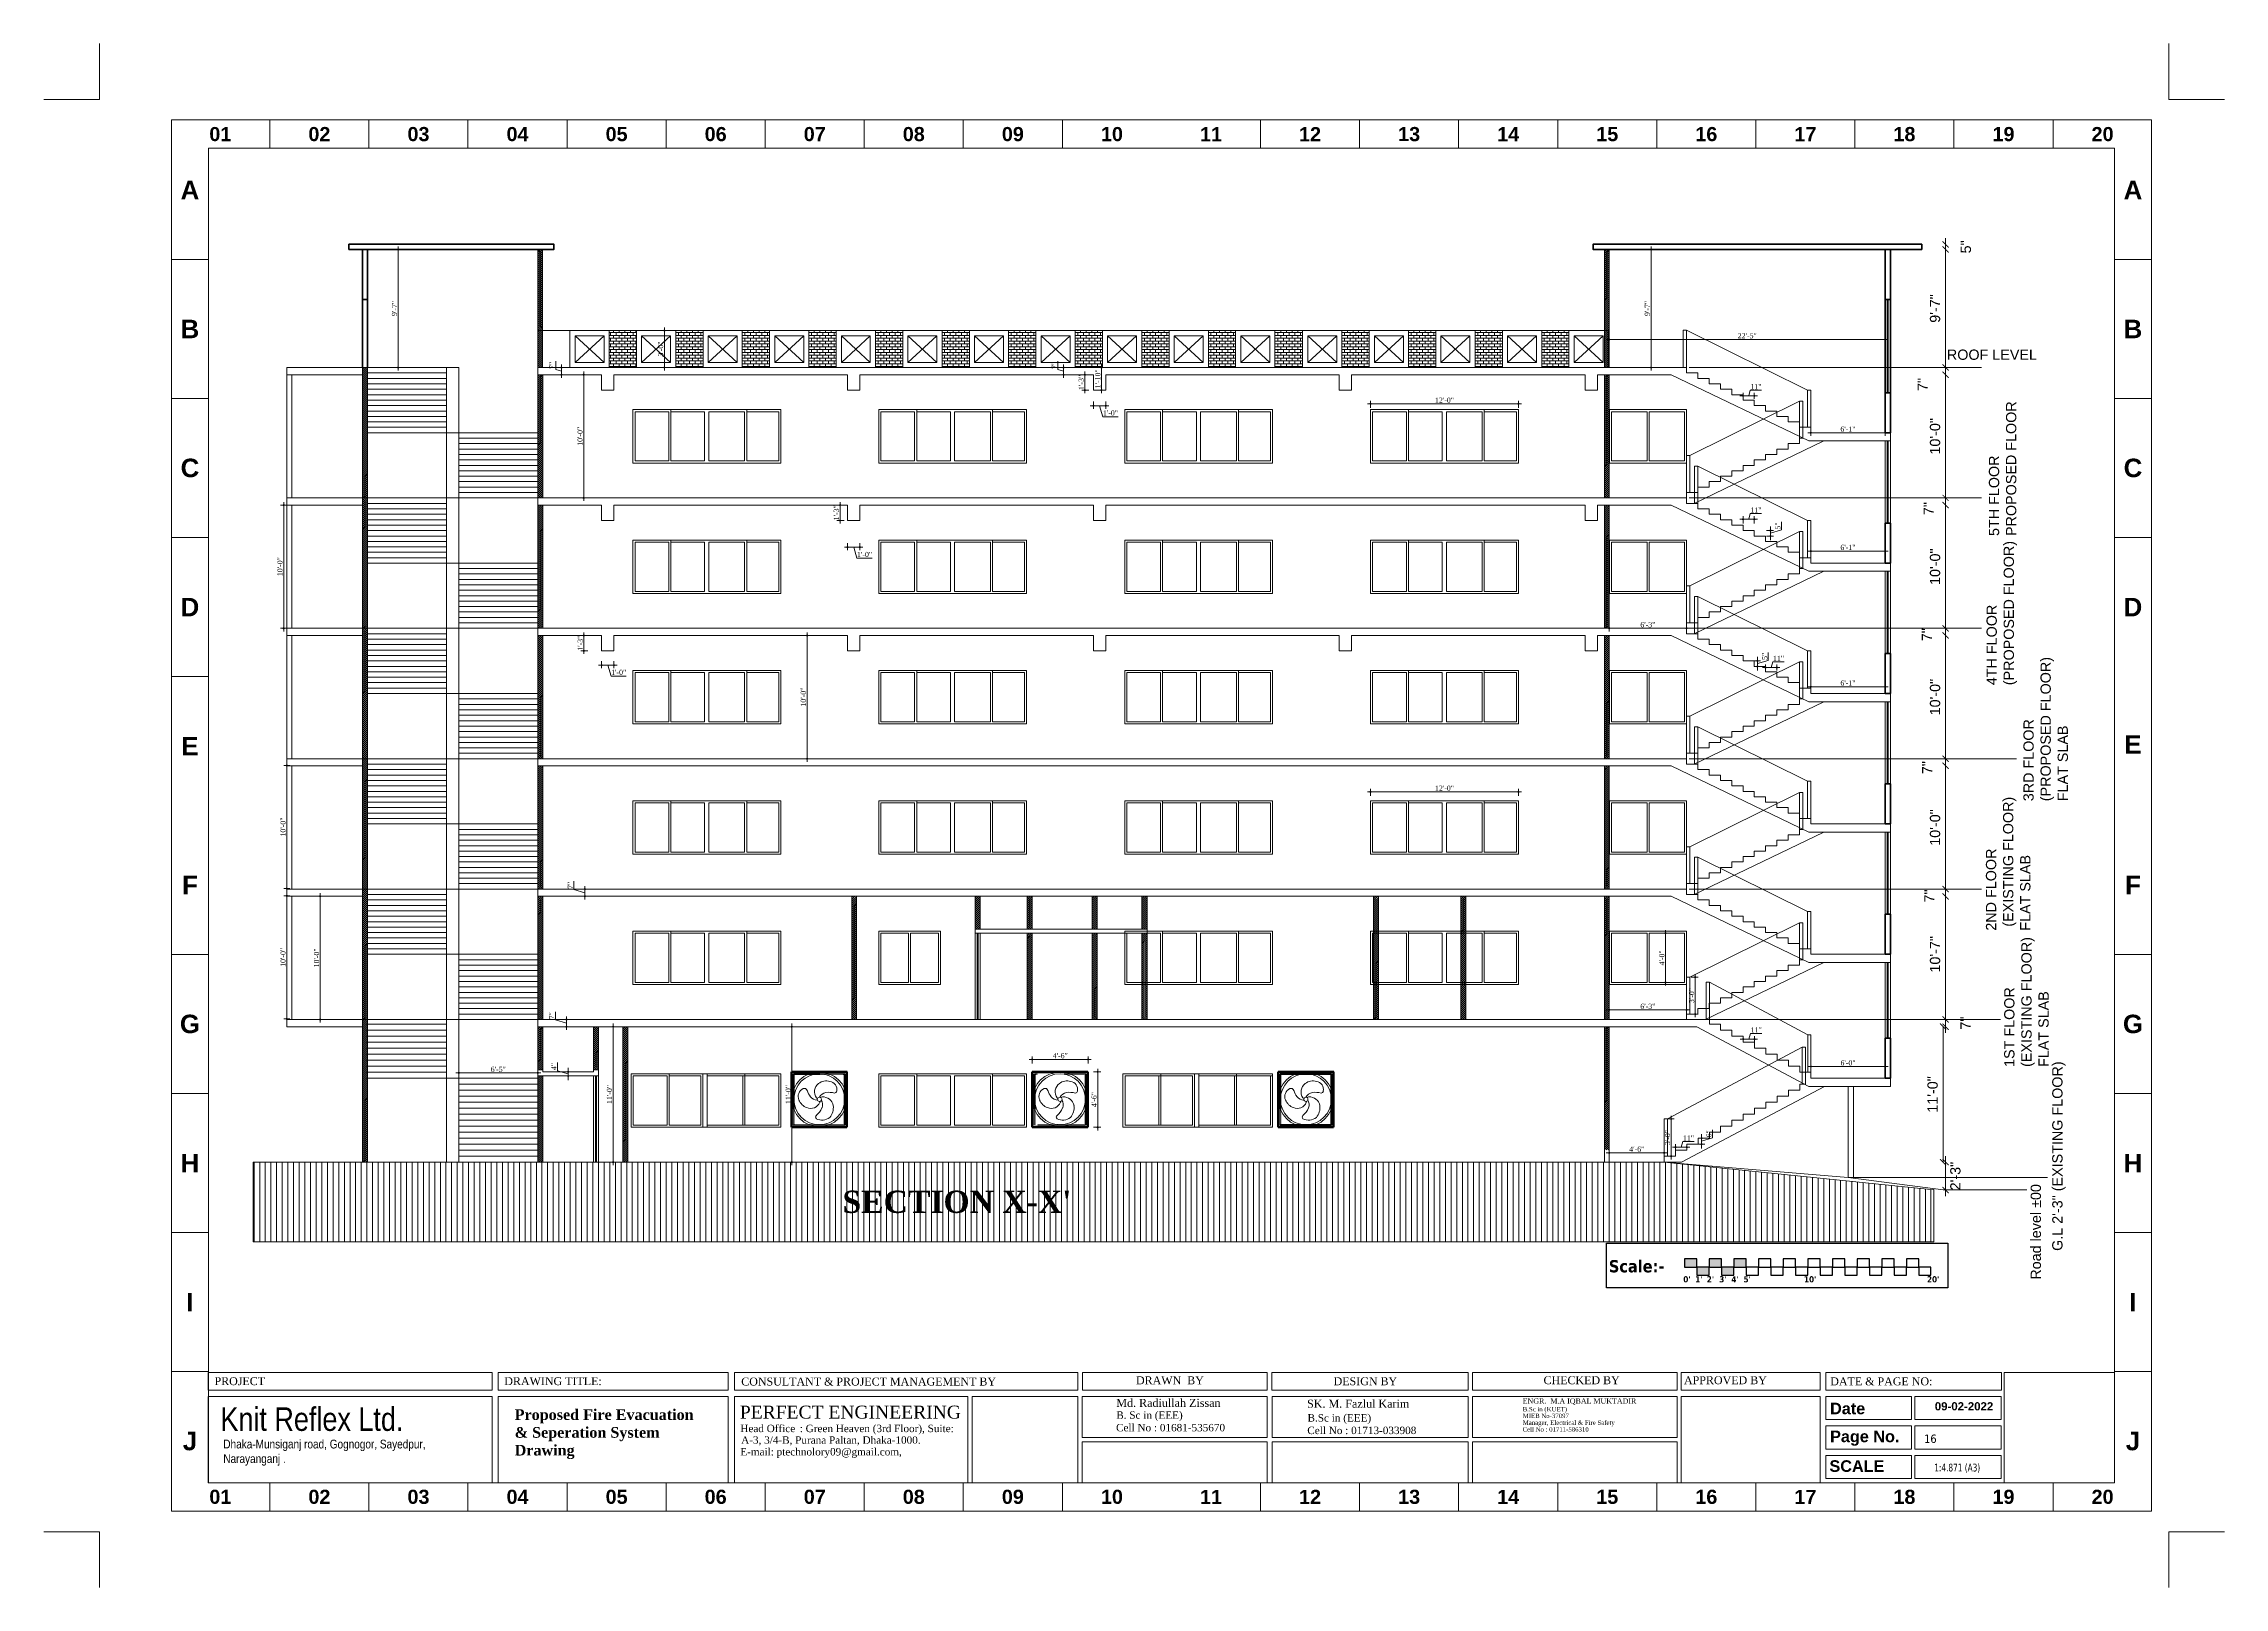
# Model space of a CAD drawing. Header units: inches. Extents: x -250485 to 735580, y -140410 to 288049.
# Drawn here: x 58552 to 60677, y 20835 to 22338 of the extents above; entities that cross this region are included whole.
import ezdxf

# ---------------------------------------------------------------- set-up
doc = ezdxf.new("R2010")
doc.units = ezdxf.units.IN
doc.header["$MEASUREMENT"] = 0
doc.header["$PDMODE"] = 35
doc.linetypes.add('BORDER2', pattern=[0.875, 0.25, -0.125, 0.25, -0.125, 0, -0.125])
doc.layers.get('0').update_dxf_attribs({"lineweight": 0})
doc.layers.get('Defpoints').update_dxf_attribs({"lineweight": 0})
doc.layers.add('-TB', color=7, linetype='Continuous')
for name, color, linetype, lineweight in [('AN-TEXT', 251, 'Continuous', 15), ('COLUMN-2', 102, 'Continuous', 0), ('DIM 01', 250, 'Continuous', 9), ('DIM.', 251, 'Continuous', 5), ('DIM_WORKING', 7, 'Continuous', 0), ('FF-VALVES', 170, 'Continuous', 18), ('FIX', 251, 'Continuous', 0), ('FUR', 36, 'Continuous', 0), ('FURNITURE', 144, 'Continuous', 0), ('Inline', 7, 'Continuous', 0), ('Intercom Conduit', 40, 'Continuous', 0), ('Layer1', 134, 'Continuous', 0), ('normal', 3, 'Continuous', 0), ('Outline', 7, 'Continuous', 0), ('Rack', 160, 'BORDER2', 0), ('Scale', 7, 'Continuous', 0), ('Scale_Text', 7, 'Continuous', 0), ('St_Rod-Dim', 190, 'Continuous', 0), ('Stair', 171, 'Continuous', 0), ('Text', 7, 'Continuous', 0), ('TEXT_TITLEBOX', 7, 'Continuous', 13), ('Titelblk', 7, 'Continuous', 25), ('TITLE', 7, 'Continuous', 20), ('Win', 5, 'Continuous', 0)]:
    doc.layers.add(name, color=color, linetype=linetype, lineweight=lineweight)
doc.styles.add('10IN', font='arial.ttf', dxfattribs={"height": 10})
doc.styles.add('arial narrow', font='tahoma.ttf')
doc.styles.add('isop', font='isocpeur.ttf')
doc.styles.add('MONOTEXT', font='txt')
doc.styles.add('REG', font='times.ttf')
doc.styles.add('SHT-TEXT-1', font='times.ttf', dxfattribs={"height": 12})
doc.styles.get("Standard").update_dxf_attribs({"font": 'arialbd.ttf', "height": 24})
doc.styles.add('SX', font='arial.ttf')
doc.styles.add('TEXT', font='arial.ttf')
doc.dimstyles.new('Dim-Pres', dxfattribs={"dimtxt": 5.5, "dimasz": 2, "dimexe": 1.5, "dimexo": 1.5, "dimgap": 1, "dimtad": 3, "dimdec": 0, "dimzin": 3, "dimdsep": 46, "dimlunit": 4, "dimtxsty": 'REG', "dimblk": 'point', "dimcen": 2, "dimclrd": 256, "dimclre": 256, "dimclrt": 7, "dimadec": 0, "dimazin": 0, "dimtfac": 0.75, "dimtdec": 0, "dimtmove": 1, "dimatfit": 3, "dimldrblk": 'point', "dimfxl": 0, "dimtolj": 1, "dimtzin": 0, "dimlwd": -1, "dimlwe": -1, "dimarcsym": 1})
doc.dimstyles.new('DIM1', dxfattribs={"dimtxt": 15, "dimasz": 24, "dimexe": 0, "dimexo": 0, "dimgap": 20, "dimtad": 0, "dimdec": 0, "dimzin": 3, "dimdsep": 46, "dimlunit": 3, "dimtxsty": 'SX', "dimblk": 'OPEN30', "dimcen": 0, "dimse1": 1, "dimse2": 1, "dimclrd": 256, "dimclrt": 2, "dimadec": 0, "dimazin": 0, "dimtfac": 1, "dimtdec": 0, "dimtmove": 2, "dimatfit": 0, "dimldrblk": 'OPEN30', "dimfxl": 1, "dimtvp": 1, "dimtolj": 1, "dimtzin": 3, "dimlwd": -1, "dimarcsym": 0})
pattern_1 = [(45, (62098.2605, 21509.5093), (-0.9722718, 0.9722718), [])]
pattern_2 = [(45, (59961.151, 21358.2207), (-0.9722718, 0.9722718), [])]
pattern_3 = [(45, (59961.151, 21485.2207), (-0.9722718, 0.9722718), [])]
pattern_4 = [(45, (59961.151, 21612.2207), (-0.9722718, 0.9722718), [])]
pattern_5 = [(45, (59961.151, 21739.2207), (-0.9722718, 0.9722718), [])]
pattern_6 = [(45, (59961.151, 21866.2207), (-0.9722718, 0.9722718), [])]
pattern_7 = [(0, (52532.1162, 21509.5093), (0, 2.75), []), (90, (52532.116, 21509.509), (-5.5, 3e-16), [2.75, -2.75]), (90, (52534.866, 21509.509), (-5.5, 3e-16), [-2.75, 2.75])]

msp = doc.modelspace()

# ---------------------------------------------------------------- texts
at = {"layer": '-TB', "lineweight": 0, "insert": (60384.1, 20983.5), "char_height": 8.11, "width": 41.724, "attachment_point": 1, "style": 'arial narrow'}
msp.add_mtext('16', dxfattribs=at)
at = {"insert": (59330.5, 21210.1), "char_height": 21.698, "width": 847.463, "attachment_point": 4}
msp.add_mtext("{\\fTimes New Roman|b1|i0|c0|p18;SECTION X-X'}", dxfattribs=at)
at = {"color": 7, "insert": (59011.2, 20983.9), "char_height": 10.384, "width": 443.575, "attachment_point": 4}
msp.add_mtext('{\\fTimes New Roman|b1|i0|c0|p18;Proposed Fire Evacuation \\P& Seperation System \\PDrawing}', dxfattribs=at)
at = {"layer": 'AN-TEXT', "lineweight": 25, "attachment_point": 1, "style": 'isop'}
for s, insert, char_height, width in [('{\\fTahoma|b1|i0|c0|p34;\\C7;Scale:-}', (60077, 21153.5), 12, 50.548), ("{\\fTahoma|b1|i0|c0|p34;\\C7;0'}", (60149.5, 21137.8), 6, 8.245), ("{\\fTahoma|b1|i0|c0|p34;\\C7;1'}", (60161.1, 21137.8), 6, 8.245), ("{\\fTahoma|b1|i0|c0|p34;\\C7;2'}", (60172.4, 21137.8), 6, 8.245), ("{\\fTahoma|b1|i0|c0|p34;\\C7;3'}", (60184.5, 21137.8), 6, 8.245), ("{\\fTahoma|b1|i0|c0|p34;\\C7;4'}", (60196.4, 21137.8), 6, 8.245), ("{\\fTahoma|b1|i0|c0|p34;\\C7;5'}", (60208.2, 21137.8), 6, 8.245), ("{\\fTahoma|b1|i0|c0|p34;\\C7;10'}", (60267.1, 21137.8), 6, 8.245), ("{\\fTahoma|b1|i0|c0|p34;\\C7;20'}", (60386.9, 21137.8), 6, 8.245)]:
    msp.add_mtext(s, dxfattribs=dict(at, insert=insert, char_height=char_height, width=width))
at = {"layer": 'DIM.', "color": 5, "lineweight": 13, "insert": (58813.7, 20979.3), "char_height": 22.944, "width": 621.503, "attachment_point": 5, "style": 'TEXT'}
msp.add_mtext('{\\fArial Narrow|b0|i0|c0|p34;Knit Reflex Ltd.\\C256;\\P\\pt8.61233;\\fSwis721 BT|b1|i0|c0|p34;\\C7; }', dxfattribs=at)
at = {"layer": 'DIM_WORKING', "ltscale": 30, "insert": (60406.3, 22040.3), "char_height": 10, "width": 109.903, "attachment_point": 1, "style": '10IN'}
msp.add_mtext('ROOF LEVEL', dxfattribs=at)
at = {"layer": 'DIM_WORKING', "ltscale": 30, "char_height": 10, "attachment_point": 1, "rotation": 90, "style": '10IN'}
for s, insert, width in [('5TH FLOOR \\PPROPOSED FLOOR', (60447.2, 21858.7), 248.195), ('4TH FLOOR\\P(PROPOSED FLOOR)', (60444.9, 21713.4), 252.566), ('3RD FLOOR \\P(PROPOSED FLOOR) \\PFLAT SLAB', (60480.8, 21600.4), 193.61), ('2ND FLOOR\\P (EXISTING FLOOR) \\PFLAT SLAB', (60444.3, 21474.3), 180.391), ('1ST FLOOR\\P(EXISTING FLOOR) FLAT SLAB', (60462.1, 21341.6), 158.993), ('G.L 2\'-3" (EXISTING FLOOR) ', (60508.9, 21162.4), 258.551), ('Road level %%P00', (60487.9, 21134.4), 109.903)]:
    msp.add_mtext(s, dxfattribs=dict(at, insert=insert, width=width))
at = {"layer": 'FF-VALVES', "color": 7, "style": 'arial narrow', "width": 0.8}
msp.add_text('1:4.871 (A3)', height=7.574, dxfattribs=at).set_placement((60394, 20947.6))
at = {"layer": 'Text', "color": 56, "insert": (58727.4, 20965.9), "char_height": 8.522, "width": 326.687, "attachment_point": 4, "style": 'MONOTEXT'}
msp.add_mtext('{\\fArial Narrow|b0|i0|c0|p34;\\C7;Dhaka-Munsiganj road, Gognogor, Sayedpur, \\PNarayanganj .}', dxfattribs=at)
at = {"layer": 'TEXT_TITLEBOX', "lineweight": 25, "style": 'SHT-TEXT-1'}
for s, height, p in [('PROJECT', 7.72, (58718.8, 21031.7)), ('DRAWING TITLE:', 7.722, (59001.1, 21031.7)), ('CONSULTANT & PROJECT MANAGEMENT BY', 7.722, (59231.9, 21031.3)), ('DRAWN  BY', 7.72, (59616.4, 21032.5)), ('DESIGN BY', 7.72, (59808.9, 21031.6)), ('CHECKED BY', 7.72, (60013.4, 21032.6)), ('APPROVED BY', 7.722, (60150.2, 21032.6)), ('DATE & PAGE NO:', 7.722, (60292.7, 21031.5)), ('Md. Radiullah Zissan', 7.786, (59597.2, 21010.5)), ('SK. M. Fazlul Karim', 7.786, (59783, 21009.7)), ('ENGR.  M.A IQBAL MUKTADIR', 5.075, (59993.1, 21013.7)), ('B.Sc in (KUET)', 4.325, (59993.1, 21006.1)), ('B. Sc in (EEE)', 7.209, (59597.2, 20998.9)), ('Cell No : 01681-535670', 7.209, (59597, 20986.7)), ('B.Sc in (EEE)', 7.209, (59783.5, 20996.2)), ('Cell No : 01713-033908', 7.209, (59783.3, 20984)), ('MIEB No-37097', 4.325, (59993.1, 20999.6)), ('Manager, Electrical & Fire Safety', 4.325, (59993.1, 20993)), ('Cell No : 01711-586310', 4.325, (59993, 20986.4))]:
    msp.add_text(s, height=height, dxfattribs=at).set_placement(p)
at = {"layer": 'TEXT_TITLEBOX', "color": 1, "lineweight": 25, "style": 'SHT-TEXT-1'}
msp.add_text('PERFECT ENGINEERING', height=12.615, dxfattribs=at).set_placement((59230.5, 20999.1))
at = {"layer": 'TEXT_TITLEBOX', "lineweight": 25}
for s, height, p in [('Date', 11.3, (60292.5, 21003.3)), ('09-02-2022', 7.97, (60394.5, 21007.1)), ('Page No.', 11.3, (60292.5, 20976.1))]:
    msp.add_text(s, height=height, dxfattribs=at).set_placement(p)
at = {"layer": 'TEXT_TITLEBOX', "color": 7, "lineweight": 25, "style": 'SHT-TEXT-1'}
for s, p in [('Head Office', (59231, 20985.9)), (': Green Heaven (3rd Floor), Suite:', (59288.9, 20985.9)), ('E-mail: ptechnolory09@gmail.com,', (59231, 20963.2)), ('A-3, 3/4-B, Purana Paltan, Dhaka-1000.', (59231.8, 20974.6))]:
    msp.add_text(s, height=7.209, dxfattribs=at).set_placement(p)
at = {"layer": 'TEXT_TITLEBOX', "color": 1, "lineweight": 25}
msp.add_text('SCALE', height=11.3, dxfattribs=at).set_placement((60291.9, 20947.2))

# ---------------------------------------------------------------- blocks, each defined once
blk = doc.blocks.new('g8')
at = {"layer": 'Rack', "lineweight": 50}
for p, q in [((-2237.1, -159.9), (-2182.8, -159.9)), ((-2183.1, -159.9), (-2237.1, -159.9)), ((-2237.1, -159.9), (-2237.1, -213.9)), ((-2237.1, -159.9), (-2183.1, -159.9)), ((-2237.1, -213.9), (-2237.1, -159.9)), ((-2185.1, -161.9), (-2235.1, -161.9)), ((-2235.1, -161.9), (-2235.1, -211.9)), ((-2185.1, -211.9), (-2185.1, -161.9)), ((-2183.1, -213.9), (-2183.1, -159.9)), ((-2183.1, -159.9), (-2183.1, -213.9)), ((-2235.1, -211.9), (-2185.1, -211.9)), ((-2237.1, -213.9), (-2183.1, -213.9)), ((-2183.1, -213.9), (-2237.1, -213.9))]:
    blk.add_line(p, q, dxfattribs=at)
at = {"layer": 'St_Rod-Dim'}
blk.add_circle((-2210.1, -186.6), 2.02, dxfattribs=at)
for centre, radius, start, end in [((-2203.4, -179.6), 11, 70.7391, 131.6508), ((-2200.8, -177), 7.85, 348.2059, 82.7337), ((-2222.3, -183.8), 8.37, 113.8965, 204.4167), ((-2218.3, -182.8), 12.5, 201.2148, 251.6296), ((-2224.6, -178.8), 2.84, 17.3144, 113.2837), ((-2218.4, -186.1), 9.37, 245.7129, 338.3531), ((-2204.7, -173.2), 17.8, 195.2348, 218.034), ((-2211.9, -178.3), 9.06, 220.7485, 268.9735), ((-2205, -179.4), 9.83, 125.4573, 215.8641), ((-2223.6, -197.1), 15.9, 43.6993, 48.22), ((-2202, -188.8), 9.06, 100.7485, 152.5432), ((-2213.5, -187.1), 4.53, 327.6772, 343.0738), ((-2206.3, -190.1), 5.87, 101.2698, 117.9225), ((-2216, -192.1), 9.06, 340.7485, 31.1918), ((-2206.5, -194.5), 10.2, 9.7352, 95.063), ((-2201.6, -205.5), 25.7, 75.7203, 94.6558), ((-2195.4, -178.3), 2.32, 273.6175, 350.812), ((-2211.7, -203.9), 2.07, 127.2768, 232.9032), ((-2225.2, -187.3), 19.3, 309.0599, 336.2334), ((-2207.5, -194.1), 12.8, 244.4787, 306.4705), ((-2211.6, -194.6), 15.2, 320.2443, 6.8013)]:
    blk.add_arc(centre, radius, start, end, dxfattribs=at)
at = {"layer": 'Win'}
for radius in [26.7, 24.8]:
    blk.add_circle((-2210.1, -186.6), radius, dxfattribs=at)
blk = doc.blocks.new('_ArchTick')
at = {"color": 0, "linetype": 'ByBlock', "const_width": 0.15}
blk.add_lwpolyline([(-0.5, -0.5), (0.5, 0.5)], dxfattribs=at)
blk = doc.blocks.new('*D487')
at = {"layer": 'Defpoints', "color": 0, "ltscale": 30, "transparency": 16777216}
for p in [(60147.9, 21387.8), (60162.7, 21380.8), (60405, 21380.8)]:
    blk.add_point(p, dxfattribs=at)
at = {"layer": 'DIM_WORKING', "ltscale": 30, "transparency": 16777216}
for p, q in [((60405, 21387.8), (60405, 21393.8)), ((60405, 21387.8), (60405, 21380.8)), ((60405, 21380.8), (60405, 21374.8))]:
    blk.add_line(p, q, dxfattribs=at)
at = {"layer": 'DIM_WORKING', "ltscale": 30, "transparency": 16777216, "xscale": 6, "yscale": 6, "zscale": 6}
for p, rotation in [((60405, 21387.8), 270), ((60405, 21380.8), 90)]:
    blk.add_blockref('_ArchTick', p, dxfattribs=dict(at, rotation=rotation))
at = {"layer": 'DIM_WORKING', "ltscale": 30, "transparency": 16777216, "insert": (60424.5, 21384.3), "char_height": 10, "attachment_point": 5, "rotation": 90, "style": '10IN'}
blk.add_mtext('\\A1;7"', dxfattribs=at)
blk = doc.blocks.new('*D488')
at = {"layer": 'Defpoints', "color": 0, "ltscale": 30, "transparency": 16777216}
for p in [(60162.4, 21387.8), (60162.7, 21380.8), (60405, 21387.8)]:
    blk.add_point(p, dxfattribs=at)
at = {"layer": 'DIM_WORKING', "ltscale": 30, "transparency": 16777216}
for p, q in [((60405, 21387.8), (60405, 21393.8)), ((60405, 21380.8), (60405, 21387.8)), ((60405, 21380.8), (60405, 21374.8))]:
    blk.add_line(p, q, dxfattribs=at)
at = {"layer": 'DIM_WORKING', "ltscale": 30, "transparency": 16777216, "xscale": 6, "yscale": 6, "zscale": 6}
for p, rotation in [((60405, 21387.8), 270), ((60405, 21380.8), 90)]:
    blk.add_blockref('_ArchTick', p, dxfattribs=dict(at, rotation=rotation))
at = {"layer": 'DIM_WORKING', "ltscale": 30, "transparency": 16777216, "insert": (60424.5, 21384.3), "char_height": 10, "attachment_point": 5, "rotation": 90, "style": '10IN'}
blk.add_mtext('\\A1;7"', dxfattribs=at)
blk = doc.blocks.new('*D489')
at = {"layer": 'Defpoints', "color": 0, "ltscale": 30, "transparency": 16777216}
for p in [(60137.7, 21514.8), (60405, 21514.8), (60162.4, 21387.8)]:
    blk.add_point(p, dxfattribs=at)
at = {"layer": 'DIM_WORKING', "ltscale": 30, "transparency": 16777216}
blk.add_line((60405, 21387.8), (60405, 21514.8), dxfattribs=at)
at = {"layer": 'DIM_WORKING', "ltscale": 30, "transparency": 16777216, "xscale": 6, "yscale": 6, "zscale": 6}
for p, rotation in [((60405, 21514.8), 90), ((60405, 21387.8), 270)]:
    blk.add_blockref('_ArchTick', p, dxfattribs=dict(at, rotation=rotation))
at = {"layer": 'DIM_WORKING', "ltscale": 30, "transparency": 16777216, "insert": (60394.8, 21451.3), "char_height": 10, "attachment_point": 5, "rotation": 90, "style": '10IN'}
blk.add_mtext('\\A1;10\'-7"', dxfattribs=at)
blk = doc.blocks.new('*D490')
at = {"layer": 'Defpoints', "color": 0, "ltscale": 30, "transparency": 16777216}
for p in [(60136.6, 21514.8), (60137.7, 21507.8), (60405, 21514.8)]:
    blk.add_point(p, dxfattribs=at)
at = {"layer": 'DIM_WORKING', "ltscale": 30, "transparency": 16777216}
blk.add_line((60405, 21507.8), (60405, 21514.8), dxfattribs=at)
at = {"layer": 'DIM_WORKING', "ltscale": 30, "transparency": 16777216, "xscale": 6, "yscale": 6, "zscale": 6}
for p, rotation in [((60405, 21514.8), 90), ((60405, 21507.8), 270)]:
    blk.add_blockref('_ArchTick', p, dxfattribs=dict(at, rotation=rotation))
at = {"layer": 'DIM_WORKING', "ltscale": 30, "transparency": 16777216, "insert": (60389.2, 21508.1), "char_height": 10, "attachment_point": 5, "rotation": 90, "style": '10IN'}
blk.add_mtext('\\A1;7"', dxfattribs=at)
blk = doc.blocks.new('*D491')
at = {"layer": 'Defpoints', "color": 0, "ltscale": 30, "transparency": 16777216}
for p in [(60137.7, 21634.8), (60405, 21634.8), (60136.6, 21514.8)]:
    blk.add_point(p, dxfattribs=at)
at = {"layer": 'DIM_WORKING', "ltscale": 30, "transparency": 16777216}
blk.add_line((60405, 21514.8), (60405, 21634.8), dxfattribs=at)
at = {"layer": 'DIM_WORKING', "ltscale": 30, "transparency": 16777216, "xscale": 6, "yscale": 6, "zscale": 6}
for p, rotation in [((60405, 21634.8), 90), ((60405, 21514.8), 270)]:
    blk.add_blockref('_ArchTick', p, dxfattribs=dict(at, rotation=rotation))
at = {"layer": 'DIM_WORKING', "ltscale": 30, "transparency": 16777216, "insert": (60394.8, 21574.8), "char_height": 10, "attachment_point": 5, "rotation": 90, "style": '10IN'}
blk.add_mtext('\\A1;10\'-0"', dxfattribs=at)
blk = doc.blocks.new('*D492')
at = {"layer": 'Defpoints', "color": 0, "ltscale": 30, "transparency": 16777216}
for p in [(60137.7, 21634.8), (60138.4, 21641.8), (60405, 21641.8)]:
    blk.add_point(p, dxfattribs=at)
at = {"layer": 'DIM_WORKING', "ltscale": 30, "transparency": 16777216}
for p, q in [((60405, 21641.8), (60405, 21647.8)), ((60405, 21634.8), (60405, 21641.8)), ((60405, 21634.8), (60405, 21628.8))]:
    blk.add_line(p, q, dxfattribs=at)
at = {"layer": 'DIM_WORKING', "ltscale": 30, "transparency": 16777216, "xscale": 6, "yscale": 6, "zscale": 6}
for p, rotation in [((60405, 21641.8), 270), ((60405, 21634.8), 90)]:
    blk.add_blockref('_ArchTick', p, dxfattribs=dict(at, rotation=rotation))
at = {"layer": 'DIM_WORKING', "ltscale": 30, "transparency": 16777216, "insert": (60387.1, 21633.1), "char_height": 10, "attachment_point": 5, "rotation": 90, "style": '10IN'}
blk.add_mtext('\\A1;7"', dxfattribs=at)
blk = doc.blocks.new('*D493')
at = {"layer": 'Defpoints', "color": 0, "ltscale": 30, "transparency": 16777216}
for p in [(59095.6, 21761.8), (60405, 21761.8), (60138.4, 21641.8)]:
    blk.add_point(p, dxfattribs=at)
at = {"layer": 'DIM_WORKING', "ltscale": 30, "transparency": 16777216}
blk.add_line((60405, 21641.8), (60405, 21761.8), dxfattribs=at)
at = {"layer": 'DIM_WORKING', "ltscale": 30, "transparency": 16777216, "xscale": 6, "yscale": 6, "zscale": 6}
for p, rotation in [((60405, 21761.8), 90), ((60405, 21641.8), 270)]:
    blk.add_blockref('_ArchTick', p, dxfattribs=dict(at, rotation=rotation))
at = {"layer": 'DIM_WORKING', "ltscale": 30, "transparency": 16777216, "insert": (60394.8, 21701.8), "char_height": 10, "attachment_point": 5, "rotation": 90, "style": '10IN'}
blk.add_mtext('\\A1;10\'-0"', dxfattribs=at)
blk = doc.blocks.new('*D494')
at = {"layer": 'Defpoints', "color": 0, "ltscale": 30, "transparency": 16777216}
for p in [(59095.6, 21761.8), (60137, 21768.8), (60405, 21768.8)]:
    blk.add_point(p, dxfattribs=at)
at = {"layer": 'DIM_WORKING', "ltscale": 30, "transparency": 16777216}
blk.add_line((60405, 21761.8), (60405, 21768.8), dxfattribs=at)
at = {"layer": 'DIM_WORKING', "ltscale": 30, "transparency": 16777216, "xscale": 6, "yscale": 6, "zscale": 6}
for p, rotation in [((60405, 21768.8), 90), ((60405, 21761.8), 270)]:
    blk.add_blockref('_ArchTick', p, dxfattribs=dict(at, rotation=rotation))
at = {"layer": 'DIM_WORKING', "ltscale": 30, "transparency": 16777216, "insert": (60386.8, 21762.6), "char_height": 10, "attachment_point": 5, "rotation": 90, "style": '10IN'}
blk.add_mtext('\\A1;7"', dxfattribs=at)
blk = doc.blocks.new('*D495')
at = {"layer": 'Defpoints', "color": 0, "ltscale": 30, "transparency": 16777216}
for p in [(60137.7, 21888.8), (60405, 21888.8), (60137, 21768.8)]:
    blk.add_point(p, dxfattribs=at)
at = {"layer": 'DIM_WORKING', "ltscale": 30, "transparency": 16777216}
blk.add_line((60405, 21768.8), (60405, 21888.8), dxfattribs=at)
at = {"layer": 'DIM_WORKING', "ltscale": 30, "transparency": 16777216, "xscale": 6, "yscale": 6, "zscale": 6}
for p, rotation in [((60405, 21888.8), 90), ((60405, 21768.8), 270)]:
    blk.add_blockref('_ArchTick', p, dxfattribs=dict(at, rotation=rotation))
at = {"layer": 'DIM_WORKING', "ltscale": 30, "transparency": 16777216, "insert": (60394.8, 21828.8), "char_height": 10, "attachment_point": 5, "rotation": 90, "style": '10IN'}
blk.add_mtext('\\A1;10\'-0"', dxfattribs=at)
blk = doc.blocks.new('*D496')
at = {"layer": 'Defpoints', "color": 0, "ltscale": 30, "transparency": 16777216}
for p in [(60137.7, 21888.8), (60139.4, 21895.8), (60405, 21895.8)]:
    blk.add_point(p, dxfattribs=at)
at = {"layer": 'DIM_WORKING', "ltscale": 30, "transparency": 16777216}
for p, q in [((60405, 21895.8), (60405, 21901.8)), ((60405, 21888.8), (60405, 21895.8)), ((60405, 21888.8), (60405, 21882.8))]:
    blk.add_line(p, q, dxfattribs=at)
at = {"layer": 'DIM_WORKING', "ltscale": 30, "transparency": 16777216, "xscale": 6, "yscale": 6, "zscale": 6}
for p, rotation in [((60405, 21895.8), 270), ((60405, 21888.8), 90)]:
    blk.add_blockref('_ArchTick', p, dxfattribs=dict(at, rotation=rotation))
at = {"layer": 'DIM_WORKING', "ltscale": 30, "transparency": 16777216, "insert": (60388.5, 21885.4), "char_height": 10, "attachment_point": 5, "rotation": 90, "style": '10IN'}
blk.add_mtext('\\A1;7"', dxfattribs=at)
blk = doc.blocks.new('*D497')
at = {"layer": 'Defpoints', "color": 0, "ltscale": 30, "transparency": 16777216}
for p in [(60137.7, 22015.8), (60405, 22015.8), (60139.4, 21895.8)]:
    blk.add_point(p, dxfattribs=at)
at = {"layer": 'DIM_WORKING', "ltscale": 30, "transparency": 16777216}
blk.add_line((60405, 21895.8), (60405, 22015.8), dxfattribs=at)
at = {"layer": 'DIM_WORKING', "ltscale": 30, "transparency": 16777216, "xscale": 6, "yscale": 6, "zscale": 6}
for p, rotation in [((60405, 22015.8), 90), ((60405, 21895.8), 270)]:
    blk.add_blockref('_ArchTick', p, dxfattribs=dict(at, rotation=rotation))
at = {"layer": 'DIM_WORKING', "ltscale": 30, "transparency": 16777216, "insert": (60394.8, 21955.8), "char_height": 10, "attachment_point": 5, "rotation": 90, "style": '10IN'}
blk.add_mtext('\\A1;10\'-0"', dxfattribs=at)
blk = doc.blocks.new('*D498')
at = {"layer": 'Defpoints', "color": 0, "ltscale": 30, "transparency": 16777216}
for p in [(60136.4, 22022.8), (60137.7, 22015.8), (60405, 22022.8)]:
    blk.add_point(p, dxfattribs=at)
at = {"layer": 'DIM_WORKING', "ltscale": 30, "transparency": 16777216}
for p, q in [((60405, 22022.8), (60405, 22028.8)), ((60405, 22015.8), (60405, 22022.8)), ((60405, 22015.8), (60405, 22009.8))]:
    blk.add_line(p, q, dxfattribs=at)
at = {"layer": 'DIM_WORKING', "ltscale": 30, "transparency": 16777216, "xscale": 6, "yscale": 6, "zscale": 6}
for p, rotation in [((60405, 22022.8), 270), ((60405, 22015.8), 90)]:
    blk.add_blockref('_ArchTick', p, dxfattribs=dict(at, rotation=rotation))
at = {"layer": 'DIM_WORKING', "ltscale": 30, "transparency": 16777216, "insert": (60382.7, 22006.3), "char_height": 10, "attachment_point": 5, "rotation": 90, "style": '10IN'}
blk.add_mtext('\\A1;7"', dxfattribs=at)
blk = doc.blocks.new('*D499')
at = {"layer": 'Defpoints', "color": 0, "ltscale": 30, "transparency": 16777216}
for p in [(60155.2, 22137.8), (60405, 22137.8), (60136.4, 22022.8)]:
    blk.add_point(p, dxfattribs=at)
at = {"layer": 'DIM_WORKING', "ltscale": 30, "transparency": 16777216}
blk.add_line((60405, 22022.8), (60405, 22137.8), dxfattribs=at)
at = {"layer": 'DIM_WORKING', "ltscale": 30, "transparency": 16777216, "xscale": 6, "yscale": 6, "zscale": 6}
for p, rotation in [((60405, 22137.8), 90), ((60405, 22022.8), 270)]:
    blk.add_blockref('_ArchTick', p, dxfattribs=dict(at, rotation=rotation))
at = {"layer": 'DIM_WORKING', "ltscale": 30, "transparency": 16777216, "insert": (60394.8, 22080.3), "char_height": 10, "attachment_point": 5, "rotation": 90, "style": '10IN'}
blk.add_mtext('\\A1;9\'-7"', dxfattribs=at)
blk = doc.blocks.new('*D500')
at = {"layer": 'Defpoints', "color": 0, "ltscale": 30, "transparency": 16777216}
for p in [(60155.2, 22142.8), (60155.2, 22137.8), (60405, 22142.8)]:
    blk.add_point(p, dxfattribs=at)
at = {"layer": 'DIM_WORKING', "ltscale": 30, "transparency": 16777216}
for p, q in [((60405, 22142.8), (60405, 22148.8)), ((60405, 22137.8), (60405, 22142.8)), ((60405, 22137.8), (60405, 22131.8))]:
    blk.add_line(p, q, dxfattribs=at)
at = {"layer": 'DIM_WORKING', "ltscale": 30, "transparency": 16777216, "xscale": 6, "yscale": 6, "zscale": 6}
for p, rotation in [((60405, 22142.8), 270), ((60405, 22137.8), 90)]:
    blk.add_blockref('_ArchTick', p, dxfattribs=dict(at, rotation=rotation))
at = {"layer": 'DIM_WORKING', "ltscale": 30, "transparency": 16777216, "insert": (60424.8, 22140.3), "char_height": 10, "attachment_point": 5, "rotation": 90, "style": '10IN'}
blk.add_mtext('\\A1;5"', dxfattribs=at)
blk = doc.blocks.new('*D501')
at = {"layer": 'Defpoints', "color": 0, "ltscale": 30, "transparency": 16777216}
for p in [(60115.1, 21248.8), (60405, 21248.8), (60434.7, 21221.8)]:
    blk.add_point(p, dxfattribs=at)
at = {"layer": 'DIM_WORKING', "ltscale": 30, "transparency": 16777216}
for p, q in [((60405, 21248.8), (60405, 21254.8)), ((60405, 21221.8), (60405, 21248.8)), ((60405, 21221.8), (60405, 21215.8))]:
    blk.add_line(p, q, dxfattribs=at)
at = {"layer": 'DIM_WORKING', "ltscale": 30, "transparency": 16777216, "xscale": 6, "yscale": 6, "zscale": 6}
for p, rotation in [((60405, 21248.8), 270), ((60405, 21221.8), 90)]:
    blk.add_blockref('_ArchTick', p, dxfattribs=dict(at, rotation=rotation))
at = {"layer": 'DIM_WORKING', "ltscale": 30, "transparency": 16777216, "insert": (60414.6, 21235.3), "char_height": 10, "attachment_point": 5, "rotation": 90, "style": '10IN'}
blk.add_mtext('\\A1;2\'-3"', dxfattribs=at)
blk = doc.blocks.new('*D430')
at = {"layer": 'Defpoints', "color": 0, "ltscale": 30, "transparency": 16777216}
for p in [(60115.1, 21380.8), (60402.6, 21380.8), (60115.1, 21248.8)]:
    blk.add_point(p, dxfattribs=at)
at = {"layer": 'DIM_WORKING', "ltscale": 30, "transparency": 16777216}
blk.add_line((60402.6, 21248.8), (60402.6, 21380.8), dxfattribs=at)
at = {"layer": 'DIM_WORKING', "ltscale": 30, "transparency": 16777216, "xscale": 6, "yscale": 6, "zscale": 6}
for p, rotation in [((60402.6, 21380.8), 90), ((60402.6, 21248.8), 270)]:
    blk.add_blockref('_ArchTick', p, dxfattribs=dict(at, rotation=rotation))
at = {"layer": 'DIM_WORKING', "ltscale": 30, "transparency": 16777216, "insert": (60392.4, 21314.8), "char_height": 10, "attachment_point": 5, "rotation": 90, "style": '10IN'}
blk.add_mtext('\\A1;11\'-0"', dxfattribs=at)
blk = doc.blocks.new('dot')
at = {"color": 4}
for p, q in [((-1.5, 0), (1.5, 0)), ((0, 1.5), (0, -1.5))]:
    blk.add_line(p, q, dxfattribs=at)
at = {"color": 6, "const_width": 0.5}
blk.add_lwpolyline([(-0.25, 0, 1), (0.25, 0, 1)], format="xyb", close=True, dxfattribs=at)
blk = doc.blocks.new('point')
blk.add_blockref('dot', (0, 0))
blk = doc.blocks.new('*D502')
at = {"layer": 'Defpoints', "color": 0, "ltscale": 30, "transparency": 16777216}
for p in [(59095.9, 21761.8), (59078.6, 21746.8), (59095.9, 21746.8)]:
    blk.add_point(p, dxfattribs=at)
at = {"layer": 'Layer1', "ltscale": 30, "transparency": 16777216}
for p, q in [((59082.6, 21761.8), (59077.1, 21761.8)), ((59078.6, 21759.8), (59078.6, 21748.8)), ((59082.6, 21746.8), (59077.1, 21746.8))]:
    blk.add_line(p, q, dxfattribs=at)
at = {"layer": 'Layer1', "ltscale": 30, "transparency": 16777216, "xscale": 2, "yscale": 2, "zscale": 2}
for p, rotation in [((59078.6, 21761.8), 90), ((59078.6, 21746.8), 270)]:
    blk.add_blockref('point', p, dxfattribs=dict(at, rotation=rotation))
at = {"layer": 'Layer1', "color": 7, "ltscale": 30, "transparency": 16777216, "insert": (59075.1, 21754.3), "char_height": 5, "attachment_point": 5, "rotation": 90, "style": 'REG'}
blk.add_mtext('\\A1;1\'-3"', dxfattribs=at)
blk = doc.blocks.new('*D503')
at = {"layer": 'Defpoints', "color": 0, "ltscale": 30, "transparency": 16777216}
for p in [(59095.9, 21746.8), (59107.9, 21746.8), (59107.9, 21732.9)]:
    blk.add_point(p, dxfattribs=at)
at = {"layer": 'Layer1', "ltscale": 30, "transparency": 16777216}
for p, q in [((59095.9, 21736.9), (59095.9, 21731.4)), ((59097.9, 21732.9), (59105.9, 21732.9)), ((59101.9, 21732.9), (59105.1, 21722.3)), ((59107.9, 21736.9), (59107.9, 21731.4)), ((59105.1, 21722.3), (59119.9, 21722.3))]:
    blk.add_line(p, q, dxfattribs=at)
at = {"layer": 'Layer1', "ltscale": 30, "transparency": 16777216, "xscale": 2, "yscale": 2, "zscale": 2, "rotation": 180}
blk.add_blockref('point', (59095.9, 21732.9), dxfattribs=at)
at = {"layer": 'Layer1', "ltscale": 30, "transparency": 16777216, "xscale": 2, "yscale": 2, "zscale": 2}
blk.add_blockref('point', (59107.9, 21732.9), dxfattribs=at)
at = {"layer": 'Layer1', "color": 7, "ltscale": 30, "transparency": 16777216, "insert": (59112.5, 21725.9), "char_height": 5, "attachment_point": 5, "style": 'REG'}
blk.add_mtext('\\A1;1\'-0"', dxfattribs=at)
blk = doc.blocks.new('*D504')
at = {"layer": 'Defpoints', "color": 0, "ltscale": 30, "transparency": 16777216}
for p in [(59328.1, 21888.8), (59335.4, 21888.8), (59335.4, 21873.8)]:
    blk.add_point(p, dxfattribs=at)
at = {"layer": 'Layer1', "ltscale": 30, "transparency": 16777216}
for p, q in [((59332.1, 21888.8), (59326.6, 21888.8)), ((59328.1, 21875.8), (59328.1, 21886.8)), ((59332.1, 21873.8), (59326.6, 21873.8))]:
    blk.add_line(p, q, dxfattribs=at)
at = {"layer": 'Layer1', "ltscale": 30, "transparency": 16777216, "xscale": 2, "yscale": 2, "zscale": 2}
for p, rotation in [((59328.1, 21888.8), 90), ((59328.1, 21873.8), 270)]:
    blk.add_blockref('point', p, dxfattribs=dict(at, rotation=rotation))
at = {"layer": 'Layer1', "color": 7, "ltscale": 30, "transparency": 16777216, "insert": (59324.5, 21881.3), "char_height": 5, "attachment_point": 5, "rotation": 90, "style": 'REG'}
blk.add_mtext('\\A1;1\'-3"', dxfattribs=at)
blk = doc.blocks.new('*D505')
at = {"layer": 'Defpoints', "color": 0, "ltscale": 30, "transparency": 16777216}
for p in [(59335.4, 21873.8), (59347.4, 21873.8), (59347.4, 21847.8)]:
    blk.add_point(p, dxfattribs=at)
at = {"layer": 'Layer1', "ltscale": 30, "transparency": 16777216}
for p, q in [((59335.4, 21851.8), (59335.4, 21846.3)), ((59337.4, 21847.8), (59345.4, 21847.8)), ((59341.4, 21847.8), (59344.6, 21837.2)), ((59347.4, 21851.8), (59347.4, 21846.3)), ((59344.6, 21837.2), (59359.4, 21837.2))]:
    blk.add_line(p, q, dxfattribs=at)
at = {"layer": 'Layer1', "ltscale": 30, "transparency": 16777216, "xscale": 2, "yscale": 2, "zscale": 2, "rotation": 180}
blk.add_blockref('point', (59335.4, 21847.8), dxfattribs=at)
at = {"layer": 'Layer1', "ltscale": 30, "transparency": 16777216, "xscale": 2, "yscale": 2, "zscale": 2}
blk.add_blockref('point', (59347.4, 21847.8), dxfattribs=at)
at = {"layer": 'Layer1', "color": 7, "ltscale": 30, "transparency": 16777216, "insert": (59352, 21840.7), "char_height": 5, "attachment_point": 5, "style": 'REG'}
blk.add_mtext('\\A1;1\'-0"', dxfattribs=at)
blk = doc.blocks.new('*D506')
at = {"layer": 'Defpoints', "color": 0, "ltscale": 30, "transparency": 16777216}
for p in [(59566.6, 22015.8), (59574.9, 22015.8), (59574.9, 22000.8)]:
    blk.add_point(p, dxfattribs=at)
at = {"layer": 'Layer1', "ltscale": 30, "transparency": 16777216}
for p, q in [((59570.6, 22015.8), (59565.1, 22015.8)), ((59566.6, 22002.8), (59566.6, 22013.8)), ((59570.6, 22000.8), (59565.1, 22000.8))]:
    blk.add_line(p, q, dxfattribs=at)
at = {"layer": 'Layer1', "ltscale": 30, "transparency": 16777216, "xscale": 2, "yscale": 2, "zscale": 2}
for p, rotation in [((59566.6, 22015.8), 90), ((59566.6, 22000.8), 270)]:
    blk.add_blockref('point', p, dxfattribs=dict(at, rotation=rotation))
at = {"layer": 'Layer1', "color": 7, "ltscale": 30, "transparency": 16777216, "insert": (59563.1, 22008.3), "char_height": 5, "attachment_point": 5, "rotation": 90, "style": 'REG'}
blk.add_mtext('\\A1;1\'-3"', dxfattribs=at)
blk = doc.blocks.new('*D507')
at = {"layer": 'Defpoints', "color": 0, "ltscale": 30, "transparency": 16777216}
for p in [(59574.9, 22000.8), (59586.9, 22000.8), (59586.9, 21985.6)]:
    blk.add_point(p, dxfattribs=at)
at = {"layer": 'Layer1', "ltscale": 30, "transparency": 16777216}
for p, q in [((59574.9, 21989.6), (59574.9, 21984.1)), ((59586.9, 21989.6), (59586.9, 21984.1)), ((59576.9, 21985.6), (59584.9, 21985.6)), ((59580.9, 21985.6), (59584.1, 21974.9)), ((59584.1, 21974.9), (59598.9, 21974.9))]:
    blk.add_line(p, q, dxfattribs=at)
at = {"layer": 'Layer1', "ltscale": 30, "transparency": 16777216, "xscale": 2, "yscale": 2, "zscale": 2, "rotation": 180}
blk.add_blockref('point', (59574.9, 21985.6), dxfattribs=at)
at = {"layer": 'Layer1', "ltscale": 30, "transparency": 16777216, "xscale": 2, "yscale": 2, "zscale": 2}
blk.add_blockref('point', (59586.9, 21985.6), dxfattribs=at)
at = {"layer": 'Layer1', "color": 7, "ltscale": 30, "transparency": 16777216, "insert": (59591.5, 21978.5), "char_height": 5, "attachment_point": 5, "style": 'REG'}
blk.add_mtext('\\A1;1\'-0"', dxfattribs=at)
blk = doc.blocks.new('*D508')
at = {"layer": 'Defpoints', "color": 0, "ltscale": 30, "transparency": 16777216}
for p in [(59070, 22015.8), (59078.4, 22015.8), (59070, 21895.8)]:
    blk.add_point(p, dxfattribs=at)
at = {"layer": 'Layer1', "ltscale": 30, "transparency": 16777216}
for p, q in [((59074.4, 22015.8), (59079.9, 22015.8)), ((59078.4, 21897.8), (59078.4, 22013.8)), ((59074.4, 21895.8), (59079.9, 21895.8))]:
    blk.add_line(p, q, dxfattribs=at)
at = {"layer": 'Layer1', "ltscale": 30, "transparency": 16777216, "xscale": 2, "yscale": 2, "zscale": 2}
for p, rotation in [((59078.4, 22015.8), 90), ((59078.4, 21895.8), 270)]:
    blk.add_blockref('point', p, dxfattribs=dict(at, rotation=rotation))
at = {"layer": 'Layer1', "color": 7, "ltscale": 30, "transparency": 16777216, "insert": (59074.9, 21955.8), "char_height": 5, "attachment_point": 5, "rotation": 90, "style": 'REG'}
blk.add_mtext('\\A1;10\'-0"', dxfattribs=at)
blk = doc.blocks.new('*D431')
at = {"layer": 'Defpoints', "color": 0, "ltscale": 30, "transparency": 16777216}
for p in [(58786.2, 21888.8), (58786.2, 21888.8), (58786.2, 21768.8)]:
    blk.add_point(p, dxfattribs=at)
at = {"layer": 'Layer1', "ltscale": 30, "transparency": 16777216}
for p, q in [((58786.2, 21888.8), (58784.7, 21888.8)), ((58786.2, 21770.8), (58786.2, 21886.8)), ((58786.2, 21768.8), (58784.7, 21768.8))]:
    blk.add_line(p, q, dxfattribs=at)
at = {"layer": 'Layer1', "ltscale": 30, "transparency": 16777216, "xscale": 2, "yscale": 2, "zscale": 2}
for p, rotation in [((58786.2, 21888.8), 90), ((58786.2, 21768.8), 270)]:
    blk.add_blockref('point', p, dxfattribs=dict(at, rotation=rotation))
at = {"layer": 'Layer1', "color": 7, "ltscale": 30, "transparency": 16777216, "insert": (58782.6, 21828.8), "char_height": 5, "attachment_point": 5, "rotation": 90, "style": 'REG'}
blk.add_mtext('\\A1;10\'-0"', dxfattribs=at)
blk = doc.blocks.new('*D509')
at = {"layer": 'Defpoints', "color": 0, "ltscale": 30, "transparency": 16777216}
for p in [(59296, 21761.8), (59296, 21761.8), (59296, 21641.8)]:
    blk.add_point(p, dxfattribs=at)
at = {"layer": 'Layer1', "ltscale": 30, "transparency": 16777216}
for p, q in [((59296, 21761.8), (59294.5, 21761.8)), ((59296, 21643.8), (59296, 21759.8)), ((59296, 21641.8), (59294.5, 21641.8))]:
    blk.add_line(p, q, dxfattribs=at)
at = {"layer": 'Layer1', "ltscale": 30, "transparency": 16777216, "xscale": 2, "yscale": 2, "zscale": 2}
for p, rotation in [((59296, 21761.8), 90), ((59296, 21641.8), 270)]:
    blk.add_blockref('point', p, dxfattribs=dict(at, rotation=rotation))
at = {"layer": 'Layer1', "color": 7, "ltscale": 30, "transparency": 16777216, "insert": (59292.4, 21701.8), "char_height": 5, "attachment_point": 5, "rotation": 90, "style": 'REG'}
blk.add_mtext('\\A1;10\'-0"', dxfattribs=at)
blk = doc.blocks.new('*D432')
at = {"layer": 'Defpoints', "color": 0, "ltscale": 30, "transparency": 16777216}
for p in [(58789.2, 21635.3), (58789.2, 21515.3), (58789.2, 21515.3)]:
    blk.add_point(p, dxfattribs=at)
at = {"layer": 'Layer1', "ltscale": 30, "transparency": 16777216}
for p, q in [((58789.2, 21635.3), (58787.7, 21635.3)), ((58789.2, 21633.3), (58789.2, 21517.3)), ((58789.2, 21515.3), (58787.7, 21515.3))]:
    blk.add_line(p, q, dxfattribs=at)
at = {"layer": 'Layer1', "ltscale": 30, "transparency": 16777216, "xscale": 2, "yscale": 2, "zscale": 2}
for p, rotation in [((58789.2, 21635.3), 90), ((58789.2, 21515.3), 270)]:
    blk.add_blockref('point', p, dxfattribs=dict(at, rotation=rotation))
at = {"layer": 'Layer1', "color": 7, "ltscale": 30, "transparency": 16777216, "insert": (58785.6, 21575.3), "char_height": 5, "attachment_point": 5, "rotation": 90, "style": 'REG'}
blk.add_mtext('\\A1;10\'-0"', dxfattribs=at)
blk = doc.blocks.new('*D433')
at = {"layer": 'Defpoints', "color": 0, "ltscale": 30, "transparency": 16777216}
for p in [(58789.2, 21508.3), (58789.2, 21508.3), (58789.2, 21388.3)]:
    blk.add_point(p, dxfattribs=at)
at = {"layer": 'Layer1', "ltscale": 30, "transparency": 16777216}
for p, q in [((58789.2, 21508.3), (58787.7, 21508.3)), ((58789.2, 21390.3), (58789.2, 21506.3)), ((58789.2, 21388.3), (58787.7, 21388.3))]:
    blk.add_line(p, q, dxfattribs=at)
at = {"layer": 'Layer1', "ltscale": 30, "transparency": 16777216, "xscale": 2, "yscale": 2, "zscale": 2}
for p, rotation in [((58789.2, 21508.3), 90), ((58789.2, 21388.3), 270)]:
    blk.add_blockref('point', p, dxfattribs=dict(at, rotation=rotation))
at = {"layer": 'Layer1', "color": 7, "ltscale": 30, "transparency": 16777216, "insert": (58785.6, 21448.3), "char_height": 5, "attachment_point": 5, "rotation": 90, "style": 'REG'}
blk.add_mtext('\\A1;10\'-0"', dxfattribs=at)
blk = doc.blocks.new('*D510')
at = {"layer": 'Defpoints', "color": 0, "ltscale": 30, "transparency": 16777216}
for p in [(59273.8, 21380.8), (59281.1, 21380.8), (59273.8, 21248.8)]:
    blk.add_point(p, dxfattribs=at)
at = {"layer": 'Layer1', "ltscale": 30, "transparency": 16777216}
for p, q in [((59277.1, 21380.8), (59282.6, 21380.8)), ((59281.1, 21250.8), (59281.1, 21378.8)), ((59277.1, 21248.8), (59282.6, 21248.8))]:
    blk.add_line(p, q, dxfattribs=at)
at = {"layer": 'Layer1', "ltscale": 30, "transparency": 16777216, "xscale": 2, "yscale": 2, "zscale": 2}
for p, rotation in [((59281.1, 21380.8), 90), ((59281.1, 21248.8), 270)]:
    blk.add_blockref('point', p, dxfattribs=dict(at, rotation=rotation))
at = {"layer": 'Layer1', "color": 7, "ltscale": 30, "transparency": 16777216, "insert": (59277.6, 21314.8), "char_height": 5, "attachment_point": 5, "rotation": 90, "style": 'REG'}
blk.add_mtext('\\A1;11\'-0"', dxfattribs=at)
blk = doc.blocks.new('*D511')
at = {"layer": 'Defpoints', "color": 0, "ltscale": 30, "transparency": 16777216}
for p in [(59107.1, 21380.8), (59107.1, 21248.8), (59107.1, 21248.8)]:
    blk.add_point(p, dxfattribs=at)
at = {"layer": 'Layer1', "ltscale": 30, "transparency": 16777216}
for p, q in [((59107.1, 21380.8), (59105.6, 21380.8)), ((59107.1, 21378.8), (59107.1, 21250.8)), ((59107.1, 21248.8), (59105.6, 21248.8))]:
    blk.add_line(p, q, dxfattribs=at)
at = {"layer": 'Layer1', "ltscale": 30, "transparency": 16777216, "xscale": 2, "yscale": 2, "zscale": 2}
for p, rotation in [((59107.1, 21380.8), 90), ((59107.1, 21248.8), 270)]:
    blk.add_blockref('point', p, dxfattribs=dict(at, rotation=rotation))
at = {"layer": 'Layer1', "color": 7, "ltscale": 30, "transparency": 16777216, "insert": (59103.5, 21314.8), "char_height": 5, "attachment_point": 5, "rotation": 90, "style": 'REG'}
blk.add_mtext('\\A1;11\'-0"', dxfattribs=at)
blk = doc.blocks.new('*D512')
at = {"layer": 'Defpoints', "color": 0, "ltscale": 30, "transparency": 16777216}
for p in [(58956.8, 21330.7), (59033.7, 21335.8), (59033.7, 21330.7)]:
    blk.add_point(p, dxfattribs=at)
at = {"layer": 'Layer1', "ltscale": 30, "transparency": 16777216}
for p, q in [((58956.8, 21332.2), (58956.8, 21337.3)), ((58958.8, 21335.8), (59031.7, 21335.8)), ((59033.7, 21332.2), (59033.7, 21337.3))]:
    blk.add_line(p, q, dxfattribs=at)
at = {"layer": 'Layer1', "ltscale": 30, "transparency": 16777216, "xscale": 2, "yscale": 2, "zscale": 2, "rotation": 180}
blk.add_blockref('point', (58956.8, 21335.8), dxfattribs=at)
at = {"layer": 'Layer1', "ltscale": 30, "transparency": 16777216, "xscale": 2, "yscale": 2, "zscale": 2}
blk.add_blockref('point', (59033.7, 21335.8), dxfattribs=at)
at = {"layer": 'Layer1', "color": 7, "ltscale": 30, "transparency": 16777216, "insert": (58995.2, 21339.3), "char_height": 5, "attachment_point": 5, "style": 'REG'}
blk.add_mtext('\\A1;6\'-5"', dxfattribs=at)
blk = doc.blocks.new('*D513')
at = {"layer": 'Defpoints', "color": 0, "ltscale": 30, "transparency": 16777216}
for p in [(58826, 21507.8), (58821.7, 21387.8), (58826, 21387.8)]:
    blk.add_point(p, dxfattribs=at)
at = {"layer": 'Layer1', "ltscale": 30, "transparency": 16777216}
for p, q in [((58824.5, 21507.8), (58820.2, 21507.8)), ((58821.7, 21505.8), (58821.7, 21389.8)), ((58824.5, 21387.8), (58820.2, 21387.8))]:
    blk.add_line(p, q, dxfattribs=at)
at = {"layer": 'Layer1', "ltscale": 30, "transparency": 16777216, "xscale": 2, "yscale": 2, "zscale": 2}
for p, rotation in [((58821.7, 21507.8), 90), ((58821.7, 21387.8), 270)]:
    blk.add_blockref('point', p, dxfattribs=dict(at, rotation=rotation))
at = {"layer": 'Layer1', "color": 7, "ltscale": 30, "transparency": 16777216, "insert": (58818.2, 21447.8), "char_height": 5, "attachment_point": 5, "rotation": 90, "style": 'REG'}
blk.add_mtext('\\A1;10\'-0"', dxfattribs=at)
blk = doc.blocks.new('*D514')
at = {"layer": 'Defpoints', "color": 0, "ltscale": 30, "transparency": 16777216}
for p in [(59079.6, 21514.8), (59079.6, 21514.8), (59079.6, 21507.8)]:
    blk.add_point(p, dxfattribs=at)
at = {"layer": 'Layer1', "ltscale": 30, "transparency": 16777216}
for p, q in [((59068.9, 21514.5), (59068.9, 21522.4)), ((59079.6, 21511.3), (59068.9, 21514.5)), ((59079.6, 21514.8), (59078.1, 21514.8)), ((59079.6, 21507.8), (59078.1, 21507.8)), ((59079.6, 21509.8), (59079.6, 21512.8))]:
    blk.add_line(p, q, dxfattribs=at)
at = {"layer": 'Layer1', "ltscale": 30, "transparency": 16777216, "xscale": 2, "yscale": 2, "zscale": 2}
for p, rotation in [((59079.6, 21514.8), 90), ((59079.6, 21507.8), 270)]:
    blk.add_blockref('point', p, dxfattribs=dict(at, rotation=rotation))
at = {"layer": 'Layer1', "color": 7, "ltscale": 30, "transparency": 16777216, "insert": (59065.4, 21518.4), "char_height": 5, "attachment_point": 5, "rotation": 90, "style": 'REG'}
blk.add_mtext('\\A1;7"', dxfattribs=at)
blk = doc.blocks.new('*D515')
at = {"layer": 'Defpoints', "color": 0, "ltscale": 30, "transparency": 16777216}
for p in [(59061.6, 21387.8), (59061.6, 21380.8), (59061.6, 21380.8)]:
    blk.add_point(p, dxfattribs=at)
at = {"layer": 'Layer1', "ltscale": 30, "transparency": 16777216}
for p, q in [((59051, 21387.5), (59051, 21395.4)), ((59061.6, 21384.3), (59051, 21387.5)), ((59061.6, 21387.8), (59060.1, 21387.8)), ((59061.6, 21380.8), (59060.1, 21380.8)), ((59061.6, 21385.8), (59061.6, 21382.8))]:
    blk.add_line(p, q, dxfattribs=at)
at = {"layer": 'Layer1', "ltscale": 30, "transparency": 16777216, "xscale": 2, "yscale": 2, "zscale": 2}
for p, rotation in [((59061.6, 21387.8), 90), ((59061.6, 21380.8), 270)]:
    blk.add_blockref('point', p, dxfattribs=dict(at, rotation=rotation))
at = {"layer": 'Layer1', "color": 7, "ltscale": 30, "transparency": 16777216, "insert": (59047.4, 21391.4), "char_height": 5, "attachment_point": 5, "rotation": 90, "style": 'REG'}
blk.add_mtext('\\A1;7"', dxfattribs=at)
blk = doc.blocks.new('*D516')
at = {"layer": 'Defpoints', "color": 0, "ltscale": 30, "transparency": 16777216}
for p in [(59063.3, 21336.8), (59063.3, 21336.8), (59063.3, 21332.8)]:
    blk.add_point(p, dxfattribs=at)
at = {"layer": 'Layer1', "ltscale": 30, "transparency": 16777216}
for p, q in [((59052.8, 21337.9), (59052.8, 21346)), ((59063.3, 21334.8), (59052.8, 21337.9)), ((59063.3, 21336.8), (59061.8, 21336.8)), ((59063.3, 21332.8), (59061.8, 21332.8)), ((59063.3, 21338.8), (59063.3, 21340.8)), ((59063.3, 21332.8), (59063.3, 21336.8)), ((59063.3, 21332.8), (59063.3, 21336.8)), ((59063.3, 21330.8), (59063.3, 21328.8))]:
    blk.add_line(p, q, dxfattribs=at)
at = {"layer": 'Layer1', "ltscale": 30, "transparency": 16777216, "xscale": 2, "yscale": 2, "zscale": 2}
for p, rotation in [((59063.3, 21336.8), 270), ((59063.3, 21332.8), 90)]:
    blk.add_blockref('point', p, dxfattribs=dict(at, rotation=rotation))
at = {"layer": 'Layer1', "color": 7, "ltscale": 30, "transparency": 16777216, "insert": (59049.3, 21342), "char_height": 5, "attachment_point": 5, "rotation": 90, "style": 'REG'}
blk.add_mtext('\\A1;4"', dxfattribs=at)
blk = doc.blocks.new('*D517')
at = {"layer": 'Defpoints', "color": 0, "ltscale": 30, "transparency": 16777216}
for p in [(60273.9, 21330.7), (60346.2, 21342), (60346.2, 21330.7)]:
    blk.add_point(p, dxfattribs=at)
at = {"layer": 'Layer1', "ltscale": 30, "transparency": 16777216}
for p, q in [((60273.9, 21338), (60273.9, 21343.5)), ((60275.9, 21342), (60344.2, 21342)), ((60346.2, 21338), (60346.2, 21343.5))]:
    blk.add_line(p, q, dxfattribs=at)
at = {"layer": 'Layer1', "ltscale": 30, "transparency": 16777216, "xscale": 2, "yscale": 2, "zscale": 2, "rotation": 180}
blk.add_blockref('point', (60273.9, 21342), dxfattribs=at)
at = {"layer": 'Layer1', "ltscale": 30, "transparency": 16777216, "xscale": 2, "yscale": 2, "zscale": 2}
blk.add_blockref('point', (60346.2, 21342), dxfattribs=at)
at = {"layer": 'Layer1', "color": 7, "ltscale": 30, "transparency": 16777216, "insert": (60310, 21345.5), "char_height": 5, "attachment_point": 5, "style": 'REG'}
blk.add_mtext('\\A1;6\'-0"', dxfattribs=at)
blk = doc.blocks.new('*D518')
at = {"layer": 'Defpoints', "color": 0, "ltscale": 30, "transparency": 16777216}
for p in [(60077.4, 21257.9), (60077.4, 21248.8), (60130.9, 21248.8)]:
    blk.add_point(p, dxfattribs=at)
at = {"layer": 'Layer1', "ltscale": 30, "transparency": 16777216}
for p, q in [((60077.4, 21253.9), (60077.4, 21259.4)), ((60128.9, 21257.9), (60079.4, 21257.9)), ((60130.9, 21253.9), (60130.9, 21259.4))]:
    blk.add_line(p, q, dxfattribs=at)
at = {"layer": 'Layer1', "ltscale": 30, "transparency": 16777216, "xscale": 2, "yscale": 2, "zscale": 2, "rotation": 180}
blk.add_blockref('point', (60077.4, 21257.9), dxfattribs=at)
at = {"layer": 'Layer1', "ltscale": 30, "transparency": 16777216, "xscale": 2, "yscale": 2, "zscale": 2}
blk.add_blockref('point', (60130.9, 21257.9), dxfattribs=at)
at = {"layer": 'Layer1', "color": 7, "ltscale": 30, "transparency": 16777216, "insert": (60104.2, 21261.5), "char_height": 5, "attachment_point": 5, "style": 'REG'}
blk.add_mtext('\\A1;4\'-6"', dxfattribs=at)
blk = doc.blocks.new('*D519')
at = {"layer": 'Defpoints', "color": 0, "ltscale": 30, "transparency": 16777216}
for p in [(60141.9, 21260.5), (60152.9, 21263.4), (60152.9, 21260.5)]:
    blk.add_point(p, dxfattribs=at)
at = {"layer": 'Layer1', "ltscale": 30, "transparency": 16777216}
for p, q in [((60141.9, 21262), (60141.9, 21264.9)), ((60147.4, 21263.4), (60149.1, 21268.9)), ((60149.1, 21268.9), (60160.1, 21268.9)), ((60152.9, 21262), (60152.9, 21264.9)), ((60143.9, 21263.4), (60150.9, 21263.4))]:
    blk.add_line(p, q, dxfattribs=at)
at = {"layer": 'Layer1', "ltscale": 30, "transparency": 16777216, "xscale": 2, "yscale": 2, "zscale": 2, "rotation": 180}
blk.add_blockref('point', (60141.9, 21263.4), dxfattribs=at)
at = {"layer": 'Layer1', "ltscale": 30, "transparency": 16777216, "xscale": 2, "yscale": 2, "zscale": 2}
blk.add_blockref('point', (60152.9, 21263.4), dxfattribs=at)
at = {"layer": 'Layer1', "color": 7, "ltscale": 30, "transparency": 16777216, "insert": (60154.6, 21272.4), "char_height": 5, "attachment_point": 5, "style": 'REG'}
blk.add_mtext('\\A1;11"', dxfattribs=at)
blk = doc.blocks.new('*D520')
at = {"layer": 'Defpoints', "color": 0, "ltscale": 30, "transparency": 16777216}
for p in [(60163.9, 21272.2), (60163.9, 21266.3), (60167.4, 21272.2)]:
    blk.add_point(p, dxfattribs=at)
at = {"layer": 'Layer1', "ltscale": 30, "transparency": 16777216}
for p, q in [((60165.4, 21272.2), (60168.9, 21272.2)), ((60165.4, 21266.3), (60168.9, 21266.3)), ((60167.4, 21274.2), (60167.4, 21276.2)), ((60167.4, 21269.3), (60178.1, 21272.4)), ((60167.4, 21266.3), (60167.4, 21272.2)), ((60167.4, 21266.3), (60167.4, 21272.2)), ((60167.4, 21264.3), (60167.4, 21262.3)), ((60178.1, 21272.4), (60178.1, 21280.3))]:
    blk.add_line(p, q, dxfattribs=at)
at = {"layer": 'Layer1', "ltscale": 30, "transparency": 16777216, "xscale": 2, "yscale": 2, "zscale": 2}
for p, rotation in [((60167.4, 21272.2), 270), ((60167.4, 21266.3), 90)]:
    blk.add_blockref('point', p, dxfattribs=dict(at, rotation=rotation))
at = {"layer": 'Layer1', "color": 7, "ltscale": 30, "transparency": 16777216, "insert": (60174.5, 21276.4), "char_height": 5, "attachment_point": 5, "rotation": 90, "style": 'REG'}
blk.add_mtext('\\A1;6"', dxfattribs=at)
blk = doc.blocks.new('*D521')
at = {"layer": 'Defpoints', "color": 0, "ltscale": 30, "transparency": 16777216}
for p in [(60207.9, 21368.7), (60207.9, 21365.8), (60218.9, 21365.8)]:
    blk.add_point(p, dxfattribs=at)
at = {"layer": 'Layer1', "ltscale": 30, "transparency": 16777216}
for p, q in [((60207.9, 21367.3), (60207.9, 21370.2)), ((60213.4, 21368.7), (60215.1, 21374.2)), ((60215.1, 21374.2), (60226.1, 21374.2)), ((60218.9, 21367.3), (60218.9, 21370.2)), ((60216.9, 21368.7), (60209.9, 21368.7))]:
    blk.add_line(p, q, dxfattribs=at)
at = {"layer": 'Layer1', "ltscale": 30, "transparency": 16777216, "xscale": 2, "yscale": 2, "zscale": 2, "rotation": 180}
blk.add_blockref('point', (60207.9, 21368.7), dxfattribs=at)
at = {"layer": 'Layer1', "ltscale": 30, "transparency": 16777216, "xscale": 2, "yscale": 2, "zscale": 2}
blk.add_blockref('point', (60218.9, 21368.7), dxfattribs=at)
at = {"layer": 'Layer1', "color": 7, "ltscale": 30, "transparency": 16777216, "insert": (60220.6, 21377.7), "char_height": 5, "attachment_point": 5, "style": 'REG'}
blk.add_mtext('\\A1;11"', dxfattribs=at)
blk = doc.blocks.new('*D522')
at = {"layer": 'Defpoints', "color": 0, "ltscale": 30, "transparency": 16777216}
for p in [(60077.4, 21397.1), (60077.4, 21387.8), (60152.7, 21387.8)]:
    blk.add_point(p, dxfattribs=at)
at = {"layer": 'Layer1', "ltscale": 30, "transparency": 16777216}
for p, q in [((60077.4, 21393.1), (60077.4, 21398.6)), ((60150.7, 21397.1), (60079.4, 21397.1)), ((60152.7, 21393.1), (60152.7, 21398.6))]:
    blk.add_line(p, q, dxfattribs=at)
at = {"layer": 'Layer1', "ltscale": 30, "transparency": 16777216, "xscale": 2, "yscale": 2, "zscale": 2, "rotation": 180}
blk.add_blockref('point', (60077.4, 21397.1), dxfattribs=at)
at = {"layer": 'Layer1', "ltscale": 30, "transparency": 16777216, "xscale": 2, "yscale": 2, "zscale": 2}
blk.add_blockref('point', (60152.7, 21397.1), dxfattribs=at)
at = {"layer": 'Layer1', "color": 7, "ltscale": 30, "transparency": 16777216, "insert": (60115, 21400.6), "char_height": 5, "attachment_point": 5, "style": 'REG'}
blk.add_mtext('\\A1;6\'-3"', dxfattribs=at)
blk = doc.blocks.new('*D523')
at = {"layer": 'Defpoints', "color": 0, "ltscale": 30, "transparency": 16777216}
for p in [(60133.4, 21471.8), (60132.2, 21423.8), (60133.4, 21423.8)]:
    blk.add_point(p, dxfattribs=at)
at = {"layer": 'Layer1', "ltscale": 30, "transparency": 16777216}
for p, q in [((60132.2, 21471.8), (60130.7, 21471.8)), ((60132.2, 21469.8), (60132.2, 21425.8)), ((60132.2, 21423.8), (60130.7, 21423.8))]:
    blk.add_line(p, q, dxfattribs=at)
at = {"layer": 'Layer1', "ltscale": 30, "transparency": 16777216, "xscale": 2, "yscale": 2, "zscale": 2}
for p, rotation in [((60132.2, 21471.8), 90), ((60132.2, 21423.8), 270)]:
    blk.add_blockref('point', p, dxfattribs=dict(at, rotation=rotation))
at = {"layer": 'Layer1', "color": 7, "ltscale": 30, "transparency": 16777216, "insert": (60128.7, 21447.8), "char_height": 5, "attachment_point": 5, "rotation": 90, "style": 'REG'}
blk.add_mtext('\\A1;4\'-0"', dxfattribs=at)
blk = doc.blocks.new('*D524')
at = {"layer": 'Defpoints', "color": 0, "ltscale": 30, "transparency": 16777216}
for p in [(59988.9, 21609.5), (59844.9, 21600.8), (59988.9, 21600.8)]:
    blk.add_point(p, dxfattribs=at)
at = {"layer": 'Layer1', "ltscale": 30, "transparency": 16777216}
for p, q in [((59844.9, 21605.5), (59844.9, 21611)), ((59846.9, 21609.5), (59986.9, 21609.5)), ((59988.9, 21605.5), (59988.9, 21611))]:
    blk.add_line(p, q, dxfattribs=at)
at = {"layer": 'Layer1', "ltscale": 30, "transparency": 16777216, "xscale": 2, "yscale": 2, "zscale": 2, "rotation": 180}
blk.add_blockref('point', (59844.9, 21609.5), dxfattribs=at)
at = {"layer": 'Layer1', "ltscale": 30, "transparency": 16777216, "xscale": 2, "yscale": 2, "zscale": 2}
blk.add_blockref('point', (59988.9, 21609.5), dxfattribs=at)
at = {"layer": 'Layer1', "color": 7, "ltscale": 30, "transparency": 16777216, "insert": (59916.9, 21613.1), "char_height": 5, "attachment_point": 5, "style": 'REG'}
blk.add_mtext('\\A1;12\'-0"', dxfattribs=at)
blk = doc.blocks.new('*D525')
at = {"layer": 'Defpoints', "color": 0, "ltscale": 30, "transparency": 16777216}
for p in [(60273.7, 21959.3), (60346.2, 21959.3), (60346.2, 21959.3)]:
    blk.add_point(p, dxfattribs=at)
at = {"layer": 'Layer1', "ltscale": 30, "transparency": 16777216}
for p, q in [((60273.7, 21959.3), (60273.7, 21960.8)), ((60275.7, 21959.3), (60344.2, 21959.3)), ((60346.2, 21959.3), (60346.2, 21960.8))]:
    blk.add_line(p, q, dxfattribs=at)
at = {"layer": 'Layer1', "ltscale": 30, "transparency": 16777216, "xscale": 2, "yscale": 2, "zscale": 2, "rotation": 180}
blk.add_blockref('point', (60273.7, 21959.3), dxfattribs=at)
at = {"layer": 'Layer1', "ltscale": 30, "transparency": 16777216, "xscale": 2, "yscale": 2, "zscale": 2}
blk.add_blockref('point', (60346.2, 21959.3), dxfattribs=at)
at = {"layer": 'Layer1', "color": 7, "ltscale": 30, "transparency": 16777216, "insert": (60309.9, 21962.8), "char_height": 5, "attachment_point": 5, "style": 'REG'}
blk.add_mtext('\\A1;6\'-1"', dxfattribs=at)
blk = doc.blocks.new('*D526')
at = {"layer": 'Defpoints', "color": 0, "ltscale": 30, "transparency": 16777216}
for p in [(60346.2, 21844), (60273.7, 21832.3), (60346.2, 21832.3)]:
    blk.add_point(p, dxfattribs=at)
at = {"layer": 'Layer1', "ltscale": 30, "transparency": 16777216}
for p, q in [((60273.7, 21840), (60273.7, 21845.5)), ((60275.7, 21844), (60344.2, 21844)), ((60346.2, 21840), (60346.2, 21845.5))]:
    blk.add_line(p, q, dxfattribs=at)
at = {"layer": 'Layer1', "ltscale": 30, "transparency": 16777216, "xscale": 2, "yscale": 2, "zscale": 2, "rotation": 180}
blk.add_blockref('point', (60273.7, 21844), dxfattribs=at)
at = {"layer": 'Layer1', "ltscale": 30, "transparency": 16777216, "xscale": 2, "yscale": 2, "zscale": 2}
blk.add_blockref('point', (60346.2, 21844), dxfattribs=at)
at = {"layer": 'Layer1', "color": 7, "ltscale": 30, "transparency": 16777216, "insert": (60309.9, 21847.6), "char_height": 5, "attachment_point": 5, "style": 'REG'}
blk.add_mtext('\\A1;6\'-1"', dxfattribs=at)
blk = doc.blocks.new('*D527')
at = {"layer": 'Defpoints', "color": 0, "ltscale": 30, "transparency": 16777216}
for p in [(60077.4, 21768.8), (60077.4, 21768.8), (60152.7, 21768.8)]:
    blk.add_point(p, dxfattribs=at)
at = {"layer": 'Layer1', "ltscale": 30, "transparency": 16777216}
for p, q in [((60077.4, 21768.8), (60077.4, 21770.3)), ((60150.7, 21768.8), (60079.4, 21768.8)), ((60152.7, 21768.8), (60152.7, 21770.3))]:
    blk.add_line(p, q, dxfattribs=at)
at = {"layer": 'Layer1', "ltscale": 30, "transparency": 16777216, "xscale": 2, "yscale": 2, "zscale": 2, "rotation": 180}
blk.add_blockref('point', (60077.4, 21768.8), dxfattribs=at)
at = {"layer": 'Layer1', "ltscale": 30, "transparency": 16777216, "xscale": 2, "yscale": 2, "zscale": 2}
blk.add_blockref('point', (60152.7, 21768.8), dxfattribs=at)
at = {"layer": 'Layer1', "color": 7, "ltscale": 30, "transparency": 16777216, "insert": (60115, 21772.3), "char_height": 5, "attachment_point": 5, "style": 'REG'}
blk.add_mtext('\\A1;6\'-3"', dxfattribs=at)
blk = doc.blocks.new('*D528')
at = {"layer": 'Defpoints', "color": 0, "ltscale": 30, "transparency": 16777216}
for p in [(60346.2, 21711.9), (60273.7, 21705.3), (60346.2, 21705.3)]:
    blk.add_point(p, dxfattribs=at)
at = {"layer": 'Layer1', "ltscale": 30, "transparency": 16777216}
for p, q in [((60273.7, 21707.9), (60273.7, 21713.4)), ((60275.7, 21711.9), (60344.2, 21711.9)), ((60346.2, 21707.9), (60346.2, 21713.4))]:
    blk.add_line(p, q, dxfattribs=at)
at = {"layer": 'Layer1', "ltscale": 30, "transparency": 16777216, "xscale": 2, "yscale": 2, "zscale": 2, "rotation": 180}
blk.add_blockref('point', (60273.7, 21711.9), dxfattribs=at)
at = {"layer": 'Layer1', "ltscale": 30, "transparency": 16777216, "xscale": 2, "yscale": 2, "zscale": 2}
blk.add_blockref('point', (60346.2, 21711.9), dxfattribs=at)
at = {"layer": 'Layer1', "color": 7, "ltscale": 30, "transparency": 16777216, "insert": (60309.9, 21715.5), "char_height": 5, "attachment_point": 5, "style": 'REG'}
blk.add_mtext('\\A1;6\'-1"', dxfattribs=at)
blk = doc.blocks.new('*D529')
at = {"layer": 'Defpoints', "color": 0, "ltscale": 30, "transparency": 16777216}
for p in [(60218.7, 21737), (60218.7, 21731.7), (60221.7, 21737)]:
    blk.add_point(p, dxfattribs=at)
at = {"layer": 'Layer1', "ltscale": 30, "transparency": 16777216}
for p, q in [((60220.2, 21737), (60223.2, 21737)), ((60220.2, 21731.7), (60223.2, 21731.7)), ((60221.7, 21739), (60221.7, 21741)), ((60221.7, 21734.4), (60232.3, 21737.6)), ((60221.7, 21731.7), (60221.7, 21737)), ((60221.7, 21731.7), (60221.7, 21737)), ((60232.3, 21737.6), (60232.3, 21745.4)), ((60221.7, 21729.7), (60221.7, 21727.7))]:
    blk.add_line(p, q, dxfattribs=at)
at = {"layer": 'Layer1', "ltscale": 30, "transparency": 16777216, "xscale": 2, "yscale": 2, "zscale": 2}
for p, rotation in [((60221.7, 21737), 270), ((60221.7, 21731.7), 90)]:
    blk.add_blockref('point', p, dxfattribs=dict(at, rotation=rotation))
at = {"layer": 'Layer1', "color": 7, "ltscale": 30, "transparency": 16777216, "insert": (60228.8, 21741.5), "char_height": 5, "attachment_point": 5, "rotation": 90, "style": 'REG'}
blk.add_mtext('\\A1;5"', dxfattribs=at)
blk = doc.blocks.new('*D530')
at = {"layer": 'Defpoints', "color": 0, "ltscale": 30, "transparency": 16777216}
for p in [(60229.7, 21726.4), (60240.7, 21730.6), (60240.7, 21726.4)]:
    blk.add_point(p, dxfattribs=at)
at = {"layer": 'Layer1', "ltscale": 30, "transparency": 16777216}
for p, q in [((60229.7, 21727.9), (60229.7, 21732.1)), ((60235.2, 21730.6), (60236.8, 21736.1)), ((60236.8, 21736.1), (60247.8, 21736.1)), ((60240.7, 21727.9), (60240.7, 21732.1)), ((60231.7, 21730.6), (60238.7, 21730.6))]:
    blk.add_line(p, q, dxfattribs=at)
at = {"layer": 'Layer1', "ltscale": 30, "transparency": 16777216, "xscale": 2, "yscale": 2, "zscale": 2, "rotation": 180}
blk.add_blockref('point', (60229.7, 21730.6), dxfattribs=at)
at = {"layer": 'Layer1', "ltscale": 30, "transparency": 16777216, "xscale": 2, "yscale": 2, "zscale": 2}
blk.add_blockref('point', (60240.7, 21730.6), dxfattribs=at)
at = {"layer": 'Layer1', "color": 7, "ltscale": 30, "transparency": 16777216, "insert": (60242.3, 21739.6), "char_height": 5, "attachment_point": 5, "style": 'REG'}
blk.add_mtext('\\A1;11"', dxfattribs=at)
blk = doc.blocks.new('*D531')
at = {"layer": 'Defpoints', "color": 0, "ltscale": 30, "transparency": 16777216}
for p in [(60207.7, 21864), (60218.7, 21875), (60218.7, 21864)]:
    blk.add_point(p, dxfattribs=at)
at = {"layer": 'Layer1', "ltscale": 30, "transparency": 16777216}
for p, q in [((60213.2, 21875), (60214.8, 21880.5)), ((60214.8, 21880.5), (60225.8, 21880.5)), ((60207.7, 21871), (60207.7, 21876.5)), ((60209.7, 21875), (60216.7, 21875)), ((60218.7, 21871), (60218.7, 21876.5))]:
    blk.add_line(p, q, dxfattribs=at)
at = {"layer": 'Layer1', "ltscale": 30, "transparency": 16777216, "xscale": 2, "yscale": 2, "zscale": 2, "rotation": 180}
blk.add_blockref('point', (60207.7, 21875), dxfattribs=at)
at = {"layer": 'Layer1', "ltscale": 30, "transparency": 16777216, "xscale": 2, "yscale": 2, "zscale": 2}
blk.add_blockref('point', (60218.7, 21875), dxfattribs=at)
at = {"layer": 'Layer1', "color": 7, "ltscale": 30, "transparency": 16777216, "insert": (60220.3, 21884), "char_height": 5, "attachment_point": 5, "style": 'REG'}
blk.add_mtext('\\A1;11"', dxfattribs=at)
blk = doc.blocks.new('*D532')
at = {"layer": 'Defpoints', "color": 0, "ltscale": 30, "transparency": 16777216}
for p in [(60218.7, 21864), (60218.7, 21858.7), (60234.5, 21858.7)]:
    blk.add_point(p, dxfattribs=at)
at = {"layer": 'Layer1', "ltscale": 30, "transparency": 16777216}
for p, q in [((60230.5, 21864), (60236, 21864)), ((60230.5, 21858.7), (60236, 21858.7)), ((60234.5, 21866), (60234.5, 21868)), ((60234.5, 21861.4), (60245.2, 21864.6)), ((60234.5, 21864), (60234.5, 21858.7)), ((60234.5, 21864), (60234.5, 21858.7)), ((60245.2, 21864.6), (60245.2, 21872.4)), ((60234.5, 21856.7), (60234.5, 21854.7))]:
    blk.add_line(p, q, dxfattribs=at)
at = {"layer": 'Layer1', "ltscale": 30, "transparency": 16777216, "xscale": 2, "yscale": 2, "zscale": 2}
for p, rotation in [((60234.5, 21864), 270), ((60234.5, 21858.7), 90)]:
    blk.add_blockref('point', p, dxfattribs=dict(at, rotation=rotation))
at = {"layer": 'Layer1', "color": 7, "ltscale": 30, "transparency": 16777216, "insert": (60241.6, 21868.5), "char_height": 5, "attachment_point": 5, "rotation": 90, "style": 'REG'}
blk.add_mtext('\\A1;5"', dxfattribs=at)
blk = doc.blocks.new('*D533')
at = {"layer": 'Defpoints', "color": 0, "ltscale": 30, "transparency": 16777216}
for p in [(60207.7, 21991), (60218.7, 21995.2), (60218.7, 21991)]:
    blk.add_point(p, dxfattribs=at)
at = {"layer": 'Layer1', "ltscale": 30, "transparency": 16777216}
for p, q in [((60207.7, 21992.5), (60207.7, 21996.7)), ((60209.7, 21995.2), (60216.7, 21995.2)), ((60213.2, 21995.2), (60214.8, 22000.7)), ((60214.8, 22000.7), (60225.8, 22000.7)), ((60218.7, 21992.5), (60218.7, 21996.7))]:
    blk.add_line(p, q, dxfattribs=at)
at = {"layer": 'Layer1', "ltscale": 30, "transparency": 16777216, "xscale": 2, "yscale": 2, "zscale": 2, "rotation": 180}
blk.add_blockref('point', (60207.7, 21995.2), dxfattribs=at)
at = {"layer": 'Layer1', "ltscale": 30, "transparency": 16777216, "xscale": 2, "yscale": 2, "zscale": 2}
blk.add_blockref('point', (60218.7, 21995.2), dxfattribs=at)
at = {"layer": 'Layer1', "color": 7, "ltscale": 30, "transparency": 16777216, "insert": (60220.3, 22004.2), "char_height": 5, "attachment_point": 5, "style": 'REG'}
blk.add_mtext('\\A1;11"', dxfattribs=at)
blk = doc.blocks.new('*D534')
at = {"layer": 'Defpoints', "color": 0, "ltscale": 30, "transparency": 16777216}
for p in [(60346.2, 22050.2), (60077.4, 22022.8), (60346.2, 22022.8)]:
    blk.add_point(p, dxfattribs=at)
at = {"layer": 'Layer1', "ltscale": 30, "transparency": 16777216}
for p, q in [((60077.4, 22046.2), (60077.4, 22051.7)), ((60079.4, 22050.2), (60344.2, 22050.2)), ((60346.2, 22046.2), (60346.2, 22051.7))]:
    blk.add_line(p, q, dxfattribs=at)
at = {"layer": 'Layer1', "ltscale": 30, "transparency": 16777216, "xscale": 2, "yscale": 2, "zscale": 2, "rotation": 180}
blk.add_blockref('point', (60077.4, 22050.2), dxfattribs=at)
at = {"layer": 'Layer1', "ltscale": 30, "transparency": 16777216, "xscale": 2, "yscale": 2, "zscale": 2}
blk.add_blockref('point', (60346.2, 22050.2), dxfattribs=at)
at = {"layer": 'Layer1', "color": 7, "ltscale": 30, "transparency": 16777216, "insert": (60211.8, 22053.7), "char_height": 5, "attachment_point": 5, "style": 'REG'}
blk.add_mtext('\\A1;22\'-5"', dxfattribs=at)
blk = doc.blocks.new('*D535')
at = {"layer": 'Defpoints', "color": 0, "ltscale": 30, "transparency": 16777216}
for p in [(60118.1, 22137.8), (60118.1, 22137.8), (60118.1, 22022.8)]:
    blk.add_point(p, dxfattribs=at)
at = {"layer": 'Layer1', "ltscale": 30, "transparency": 16777216}
for p, q in [((60118.1, 22137.8), (60116.6, 22137.8)), ((60118.1, 22024.8), (60118.1, 22135.8)), ((60118.1, 22022.8), (60116.6, 22022.8))]:
    blk.add_line(p, q, dxfattribs=at)
at = {"layer": 'Layer1', "ltscale": 30, "transparency": 16777216, "xscale": 2, "yscale": 2, "zscale": 2}
for p, rotation in [((60118.1, 22137.8), 90), ((60118.1, 22022.8), 270)]:
    blk.add_blockref('point', p, dxfattribs=dict(at, rotation=rotation))
at = {"layer": 'Layer1', "color": 7, "ltscale": 30, "transparency": 16777216, "insert": (60114.5, 22080.3), "char_height": 5, "attachment_point": 5, "rotation": 90, "style": 'REG'}
blk.add_mtext('\\A1;9\'-7"', dxfattribs=at)
blk = doc.blocks.new('*D536')
at = {"layer": 'Defpoints', "color": 0, "ltscale": 30, "transparency": 16777216}
for p in [(58897.6, 22137.8), (58906.3, 22137.8), (58906.3, 22022.8)]:
    blk.add_point(p, dxfattribs=at)
at = {"layer": 'Layer1', "ltscale": 30, "transparency": 16777216}
for p, q in [((58901.6, 22137.8), (58896.1, 22137.8)), ((58897.6, 22024.8), (58897.6, 22135.8)), ((58901.6, 22022.8), (58896.1, 22022.8))]:
    blk.add_line(p, q, dxfattribs=at)
at = {"layer": 'Layer1', "ltscale": 30, "transparency": 16777216, "xscale": 2, "yscale": 2, "zscale": 2}
for p, rotation in [((58897.6, 22137.8), 90), ((58897.6, 22022.8), 270)]:
    blk.add_blockref('point', p, dxfattribs=dict(at, rotation=rotation))
at = {"layer": 'Layer1', "color": 7, "ltscale": 30, "transparency": 16777216, "insert": (58894.1, 22080.3), "char_height": 5, "attachment_point": 5, "rotation": 90, "style": 'REG'}
blk.add_mtext('\\A1;9\'-7"', dxfattribs=at)
blk = doc.blocks.new('*D537')
at = {"layer": 'Defpoints', "color": 0, "ltscale": 30, "transparency": 16777216}
for p in [(59545.9, 22022.8), (59549.6, 22022.8), (59549.6, 22015.8)]:
    blk.add_point(p, dxfattribs=at)
at = {"layer": 'Layer1', "ltscale": 30, "transparency": 16777216}
for p, q in [((59540.3, 22020.9), (59540.3, 22028.9)), ((59545.9, 22019.3), (59540.3, 22020.9)), ((59548.1, 22022.8), (59544.4, 22022.8)), ((59548.1, 22015.8), (59544.4, 22015.8)), ((59545.9, 22017.8), (59545.9, 22020.8))]:
    blk.add_line(p, q, dxfattribs=at)
at = {"layer": 'Layer1', "ltscale": 30, "transparency": 16777216, "xscale": 2, "yscale": 2, "zscale": 2}
for p, rotation in [((59545.9, 22022.8), 90), ((59545.9, 22015.8), 270)]:
    blk.add_blockref('point', p, dxfattribs=dict(at, rotation=rotation))
at = {"layer": 'Layer1', "color": 7, "ltscale": 30, "transparency": 16777216, "insert": (59536.8, 22024.9), "char_height": 5, "attachment_point": 5, "rotation": 90, "style": 'REG'}
blk.add_mtext('\\A1;7"', dxfattribs=at)
blk = doc.blocks.new('*D538')
at = {"layer": 'Defpoints', "color": 0, "ltscale": 30, "transparency": 16777216}
for p in [(59582.3, 22022.8), (59582.7, 22022.8), (59582.3, 22000.8)]:
    blk.add_point(p, dxfattribs=at)
at = {"layer": 'Layer1', "ltscale": 30, "transparency": 16777216}
for p, q in [((59582.7, 22022.8), (59584.2, 22022.8)), ((59582.7, 22002.8), (59582.7, 22020.8)), ((59582.7, 22000.8), (59584.2, 22000.8))]:
    blk.add_line(p, q, dxfattribs=at)
at = {"layer": 'Layer1', "ltscale": 30, "transparency": 16777216, "xscale": 2, "yscale": 2, "zscale": 2}
for p, rotation in [((59582.7, 22022.8), 90), ((59582.7, 22000.8), 270)]:
    blk.add_blockref('point', p, dxfattribs=dict(at, rotation=rotation))
at = {"layer": 'Layer1', "color": 7, "ltscale": 30, "transparency": 16777216, "insert": (59579.2, 22011.8), "char_height": 5, "attachment_point": 5, "rotation": 90, "style": 'REG'}
blk.add_mtext('\\A1;1\'-10"', dxfattribs=at)
blk = doc.blocks.new('*D539')
at = {"layer": 'Defpoints', "color": 0, "ltscale": 30, "transparency": 16777216}
for p in [(59988.9, 21987.5), (59844.9, 21981.8), (59988.9, 21981.8)]:
    blk.add_point(p, dxfattribs=at)
at = {"layer": 'Layer1', "ltscale": 30, "transparency": 16777216}
for p, q in [((59844.9, 21983.5), (59844.9, 21989)), ((59846.9, 21987.5), (59986.9, 21987.5)), ((59988.9, 21983.5), (59988.9, 21989))]:
    blk.add_line(p, q, dxfattribs=at)
at = {"layer": 'Layer1', "ltscale": 30, "transparency": 16777216, "xscale": 2, "yscale": 2, "zscale": 2, "rotation": 180}
blk.add_blockref('point', (59844.9, 21987.5), dxfattribs=at)
at = {"layer": 'Layer1', "ltscale": 30, "transparency": 16777216, "xscale": 2, "yscale": 2, "zscale": 2}
blk.add_blockref('point', (59988.9, 21987.5), dxfattribs=at)
at = {"layer": 'Layer1', "color": 7, "ltscale": 30, "transparency": 16777216, "insert": (59916.9, 21991), "char_height": 5, "attachment_point": 5, "style": 'REG'}
blk.add_mtext('\\A1;12\'-0"', dxfattribs=at)
blk = doc.blocks.new('*D434')
at = {"layer": 'Defpoints', "color": 0, "ltscale": 30, "transparency": 16777216}
for p in [(59569.7, 21348.9), (59515.4, 21336.8), (59569.7, 21336.8)]:
    blk.add_point(p, dxfattribs=at)
at = {"layer": 'Layer1', "ltscale": 30, "transparency": 16777216}
for p, q in [((59515.4, 21344.9), (59515.4, 21350.4)), ((59517.4, 21348.9), (59567.7, 21348.9)), ((59569.7, 21344.9), (59569.7, 21350.4))]:
    blk.add_line(p, q, dxfattribs=at)
at = {"layer": 'Layer1', "ltscale": 30, "transparency": 16777216, "xscale": 2, "yscale": 2, "zscale": 2, "rotation": 180}
blk.add_blockref('point', (59515.4, 21348.9), dxfattribs=at)
at = {"layer": 'Layer1', "ltscale": 30, "transparency": 16777216, "xscale": 2, "yscale": 2, "zscale": 2}
blk.add_blockref('point', (59569.7, 21348.9), dxfattribs=at)
at = {"layer": 'Layer1', "color": 7, "ltscale": 30, "transparency": 16777216, "insert": (59542.6, 21352.5), "char_height": 5, "attachment_point": 5, "style": 'REG'}
blk.add_mtext('\\A1;4\'-6"', dxfattribs=at)
blk = doc.blocks.new('*D435')
at = {"layer": 'Defpoints', "color": 0, "ltscale": 30, "transparency": 16777216}
for p in [(59569.7, 21336.8), (59569.7, 21282.8), (59579.1, 21282.8)]:
    blk.add_point(p, dxfattribs=at)
at = {"layer": 'Layer1', "ltscale": 30, "transparency": 16777216}
for p, q in [((59575.1, 21336.8), (59580.6, 21336.8)), ((59579.1, 21334.8), (59579.1, 21284.8)), ((59575.1, 21282.8), (59580.6, 21282.8))]:
    blk.add_line(p, q, dxfattribs=at)
at = {"layer": 'Layer1', "ltscale": 30, "transparency": 16777216, "xscale": 2, "yscale": 2, "zscale": 2}
for p, rotation in [((59579.1, 21336.8), 90), ((59579.1, 21282.8), 270)]:
    blk.add_blockref('point', p, dxfattribs=dict(at, rotation=rotation))
at = {"layer": 'Layer1', "color": 7, "ltscale": 30, "transparency": 16777216, "insert": (59575.6, 21309.8), "char_height": 5, "attachment_point": 5, "rotation": 90, "style": 'REG'}
blk.add_mtext('\\A1;4\'-6"', dxfattribs=at)
blk = doc.blocks.new('*D540')
at = {"layer": 'Defpoints', "color": 0, "ltscale": 30, "transparency": 16777216}
for p in [(59149, 22058.8), (59157, 22058.8), (59149, 22022.8)]:
    blk.add_point(p, dxfattribs=at)
at = {"layer": 'Layer1', "ltscale": 30, "transparency": 16777216}
for p, q in [((59153, 22058.8), (59158.5, 22058.8)), ((59157, 22024.8), (59157, 22056.8)), ((59153, 22022.8), (59158.5, 22022.8))]:
    blk.add_line(p, q, dxfattribs=at)
at = {"layer": 'Layer1', "ltscale": 30, "transparency": 16777216, "xscale": 2, "yscale": 2, "zscale": 2}
for p, rotation in [((59157, 22058.8), 90), ((59157, 22022.8), 270)]:
    blk.add_blockref('point', p, dxfattribs=dict(at, rotation=rotation))
at = {"layer": 'Layer1', "color": 7, "ltscale": 30, "transparency": 16777216, "insert": (59153.4, 22040.8), "char_height": 5, "attachment_point": 5, "rotation": 90, "style": 'REG'}
blk.add_mtext('\\A1;3\'-0"', dxfattribs=at)
blk = doc.blocks.new('*D541')
at = {"layer": 'Defpoints', "color": 0, "ltscale": 30, "transparency": 16777216}
for p in [(59056.7, 22022.8), (59060.5, 22022.8), (59060.5, 22015.8)]:
    blk.add_point(p, dxfattribs=at)
at = {"layer": 'Layer1', "ltscale": 30, "transparency": 16777216}
for p, q in [((59051.2, 22020.9), (59051.2, 22028.9)), ((59056.7, 22019.3), (59051.2, 22020.9)), ((59059, 22022.8), (59055.2, 22022.8)), ((59059, 22015.8), (59055.2, 22015.8)), ((59056.7, 22017.8), (59056.7, 22020.8))]:
    blk.add_line(p, q, dxfattribs=at)
at = {"layer": 'Layer1', "ltscale": 30, "transparency": 16777216, "xscale": 2, "yscale": 2, "zscale": 2}
for p, rotation in [((59056.7, 22022.8), 90), ((59056.7, 22015.8), 270)]:
    blk.add_blockref('point', p, dxfattribs=dict(at, rotation=rotation))
at = {"layer": 'Layer1', "color": 7, "ltscale": 30, "transparency": 16777216, "insert": (59047.6, 22024.9), "char_height": 5, "attachment_point": 5, "rotation": 90, "style": 'REG'}
blk.add_mtext('\\A1;7"', dxfattribs=at)
blk = doc.blocks.new('PAGE')
at = {"layer": 'Inline', "color": 252, "lineweight": 15}
blk.add_lwpolyline([(178051640.6, 22656441.1), (178051640.6, 22657235.8), (178050505.4, 22657235.8), (178050505.4, 22656441.1)], close=True, dxfattribs=at)
at = {"layer": 'Outline', "color": 252, "lineweight": 15}
for p, q in [((178051662.6, 22657252.7), (178050483.4, 22657252.7)), ((178051662.6, 22656424.2), (178051662.6, 22657252.7)), ((178050483.4, 22656424.2), (178051662.6, 22656424.2))]:
    blk.add_line(p, q, dxfattribs=at)
blk.add_lwpolyline([(178050483.4, 22657252.7), (178050483.4, 22656424.2)], dxfattribs=at)
at = {"layer": 'Scale', "color": 252, "lineweight": 9}
for p, q in [((178050542, 22657235.8), (178050542, 22657252.7)), ((178050601, 22657235.8), (178050601, 22657252.7)), ((178050660, 22657235.8), (178050660, 22657252.7)), ((178050719, 22657235.8), (178050719, 22657252.7)), ((178050778, 22657235.8), (178050778, 22657252.7)), ((178050837, 22657235.8), (178050837, 22657252.7)), ((178050896, 22657235.8), (178050896, 22657252.7)), ((178050955, 22657235.8), (178050955, 22657252.7)), ((178051014, 22657235.8), (178051014, 22657252.7)), ((178051132, 22657235.8), (178051132, 22657252.7)), ((178051191, 22657235.8), (178051191, 22657252.7)), ((178051250, 22657235.8), (178051250, 22657252.7)), ((178051309, 22657235.8), (178051309, 22657252.7)), ((178051368, 22657235.8), (178051368, 22657252.7)), ((178051427, 22657235.8), (178051427, 22657252.7)), ((178051486, 22657235.8), (178051486, 22657252.7)), ((178051545, 22657235.8), (178051545, 22657252.7)), ((178051604, 22657235.8), (178051604, 22657252.7)), ((178050483.4, 22657169.6), (178050505.4, 22657169.6)), ((178051640.6, 22657169.6), (178051662.6, 22657169.6)), ((178050483.4, 22657086.8), (178050505.4, 22657086.8)), ((178051640.6, 22657086.8), (178051662.6, 22657086.8)), ((178050483.4, 22657004), (178050505.4, 22657004)), ((178051640.6, 22657004), (178051662.6, 22657004)), ((178050483.4, 22656921.2), (178050505.4, 22656921.2)), ((178050483.4, 22656755.7), (178050505.4, 22656755.7)), ((178051640.6, 22656755.7), (178051662.6, 22656755.7)), ((178050483.4, 22656672.9), (178050505.4, 22656672.9)), ((178051640.6, 22656672.9), (178051662.6, 22656672.9)), ((178050483.4, 22656590.1), (178050505.4, 22656590.1)), ((178051640.6, 22656590.1), (178051662.6, 22656590.1)), ((178050483.4, 22656507.3), (178050505.4, 22656507.3)), ((178051640.6, 22656507.3), (178051662.6, 22656507.3)), ((178051640.6, 22656507.3), (178051662.6, 22656507.3)), ((178051640.6, 22656507.3), (178051662.6, 22656507.3)), ((178050542, 22656424.2), (178050542, 22656441.1)), ((178050601, 22656424.2), (178050601, 22656441.1)), ((178050660, 22656424.2), (178050660, 22656441.1)), ((178050719, 22656424.2), (178050719, 22656441.1)), ((178050778, 22656424.2), (178050778, 22656441.1)), ((178050837, 22656424.2), (178050837, 22656441.1)), ((178050896, 22656424.2), (178050896, 22656441.1)), ((178050955, 22656424.2), (178050955, 22656441.1)), ((178051014, 22656424.2), (178051014, 22656441.1)), ((178051132, 22656424.2), (178051132, 22656441.1)), ((178051191, 22656424.2), (178051191, 22656441.1)), ((178051250, 22656424.2), (178051250, 22656441.1)), ((178051309, 22656424.2), (178051309, 22656441.1)), ((178051368, 22656424.2), (178051368, 22656441.1)), ((178051427, 22656424.2), (178051427, 22656441.1)), ((178051486, 22656424.2), (178051486, 22656441.1)), ((178051545, 22656424.2), (178051545, 22656441.1)), ((178051604, 22656424.2), (178051604, 22656441.1))]:
    blk.add_line(p, q, dxfattribs=at)
at = {"layer": 'Scale_Text', "color": 252, "lineweight": 13, "attachment_point": 5}
for s, insert, char_height, width in [('01', (178050512.5, 22657244.2), 8.43, 2.51), ('02', (178050571.5, 22657244.2), 8.43, 2.51), ('03', (178050630.5, 22657244.2), 8.43, 2.51), ('04', (178050689.5, 22657244.2), 8.43, 2.51), ('05', (178050748.5, 22657244.2), 8.43, 2.51), ('06', (178050807.5, 22657244.2), 8.43, 2.51), ('07', (178050866.5, 22657244.2), 8.43, 2.51), ('08', (178050925.5, 22657244.2), 8.43, 2.51), ('09', (178050984.5, 22657244.2), 8.43, 2.51), ('10', (178051043.5, 22657244.2), 8.43, 2.51), ('11', (178051102.5, 22657244.2), 8.43, 2.51), ('12', (178051161.5, 22657244.2), 8.43, 2.51), ('13', (178051220.5, 22657244.2), 8.43, 2.51), ('14', (178051279.5, 22657244.2), 8.43, 2.51), ('15', (178051338.5, 22657244.2), 8.43, 2.51), ('16', (178051397.5, 22657244.2), 8.43, 2.51), ('17', (178051456.5, 22657244.2), 8.43, 2.51), ('18', (178051515.5, 22657244.2), 8.43, 2.51), ('19', (178051574.5, 22657244.2), 8.43, 2.51), ('20', (178051633.5, 22657244.2), 8.43, 2.51), ('A', (178050494.4, 22657211), 11, 8.36), ('A', (178051651.6, 22657211), 11, 8.36), ('B', (178050494.4, 22657128.2), 11, 8.36), ('B', (178051651.6, 22657128.2), 11, 8.36), ('C', (178050494.4, 22657045.4), 11, 8.36), ('C', (178051651.6, 22657045.4), 11, 8.36), ('D', (178050494.4, 22656962.6), 11, 8.36), ('D', (178051651.6, 22656962.6), 11, 8.36), ('E', (178050494.4, 22656879.8), 11, 8.36), ('E', (178051651.6, 22656880.8), 11, 8.36), ('F', (178050494.4, 22656797.1), 11, 8.36), ('F', (178051651.6, 22656797.1), 11, 8.36), ('G', (178050494.4, 22656714.3), 11, 8.36), ('G', (178051651.6, 22656714.3), 11, 8.36), ('H', (178050494.4, 22656631.5), 11, 8.36), ('H', (178051651.6, 22656631.5), 11, 8.36), ('I', (178050494.4, 22656548.7), 11, 8.36), ('I', (178051651.6, 22656548.7), 11, 8.36), ('J', (178050494.4, 22656465.9), 11, 8.36), ('J', (178051651.6, 22656465.9), 11, 8.36), ('01', (178050512.5, 22656432.7), 8.43, 2.51), ('02', (178050571.5, 22656432.7), 8.43, 2.51), ('03', (178050630.5, 22656432.7), 8.43, 2.51), ('04', (178050689.5, 22656432.7), 8.43, 2.51), ('05', (178050748.5, 22656432.7), 8.43, 2.51), ('06', (178050807.5, 22656432.7), 8.43, 2.51), ('07', (178050866.5, 22656432.7), 8.43, 2.51), ('08', (178050925.5, 22656432.7), 8.43, 2.51), ('09', (178050984.5, 22656432.7), 8.43, 2.51), ('10', (178051043.5, 22656432.7), 8.43, 2.51), ('11', (178051102.5, 22656432.7), 8.43, 2.51), ('12', (178051161.5, 22656432.7), 8.43, 2.51), ('13', (178051220.5, 22656432.7), 8.43, 2.51), ('14', (178051279.5, 22656432.7), 8.43, 2.51), ('15', (178051338.5, 22656432.7), 8.43, 2.51), ('16', (178051397.5, 22656432.7), 8.43, 2.51), ('17', (178051456.5, 22656432.7), 8.43, 2.51), ('18', (178051515.5, 22656432.7), 8.43, 2.51), ('19', (178051574.5, 22656432.7), 8.43, 2.51), ('20', (178051633.5, 22656432.7), 8.43, 2.51)]:
    blk.add_mtext(s, dxfattribs=dict(at, insert=insert, char_height=char_height, width=width))
blk = doc.blocks.new('Title')
at = {"layer": 'Defpoints', "color": 1, "ltscale": 10}
for points in [[(-102338.3, -85271), (-102338.3, -85371), (-102438.3, -85371)], [(-98623, -85271), (-98623, -85371), (-98523, -85371)], [(-102338.3, -88042.4), (-102338.3, -87942.4), (-102438.3, -87942.4)], [(-98623, -88042.4), (-98623, -87942.4), (-98523, -87942.4)]]:
    blk.add_lwpolyline(points, dxfattribs=at)
at = {"layer": 'Titelblk', "color": 3, "linetype": 'Continuous', "lineweight": 0, "xscale": 3.014611567961765, "yscale": 3.014611567959946, "zscale": 3.014611567966516}
blk.add_blockref('PAGE', (-536855255.8, -68388224), dxfattribs=at)
blk = doc.blocks.new('*D650')
at = {"layer": 'Defpoints', "color": 0, "ltscale": 30, "transparency": 16777216}
for p in [(60134.1, 21290.9), (60137.7, 21290.9), (60134.1, 21254.6)]:
    blk.add_point(p, dxfattribs=at)
at = {"layer": 'Layer1', "ltscale": 30, "transparency": 16777216}
for p, q in [((60135.6, 21290.9), (60139.2, 21290.9)), ((60137.7, 21256.6), (60137.7, 21288.9)), ((60135.6, 21254.6), (60139.2, 21254.6))]:
    blk.add_line(p, q, dxfattribs=at)
at = {"layer": 'Layer1', "ltscale": 30, "transparency": 16777216, "xscale": 2, "yscale": 2, "zscale": 2}
for p, rotation in [((60137.7, 21290.9), 90), ((60137.7, 21254.6), 270)]:
    blk.add_blockref('point', p, dxfattribs=dict(at, rotation=rotation))
at = {"layer": 'Layer1', "color": 7, "ltscale": 30, "transparency": 16777216, "insert": (60134.2, 21272.8), "char_height": 5, "attachment_point": 5, "rotation": 90, "style": 'REG'}
blk.add_mtext('\\A1;3\'-0"', dxfattribs=at)
blk = doc.blocks.new('*D651')
at = {"layer": 'Defpoints', "color": 0, "ltscale": 30, "transparency": 16777216}
for p in [(60155.8, 21429.1), (60161.1, 21429.1), (60155.8, 21393.1)]:
    blk.add_point(p, dxfattribs=at)
at = {"layer": 'Layer1', "ltscale": 30, "transparency": 16777216}
for p, q in [((60157.3, 21429.1), (60162.6, 21429.1)), ((60161.1, 21395.1), (60161.1, 21427.1)), ((60157.3, 21393.1), (60162.6, 21393.1))]:
    blk.add_line(p, q, dxfattribs=at)
at = {"layer": 'Layer1', "ltscale": 30, "transparency": 16777216, "xscale": 2, "yscale": 2, "zscale": 2}
for p, rotation in [((60161.1, 21429.1), 90), ((60161.1, 21393.1), 270)]:
    blk.add_blockref('point', p, dxfattribs=dict(at, rotation=rotation))
at = {"layer": 'Layer1', "color": 7, "ltscale": 30, "transparency": 16777216, "insert": (60157.6, 21411.1), "char_height": 5, "attachment_point": 5, "rotation": 90, "style": 'REG'}
blk.add_mtext('\\A1;3\'-0"', dxfattribs=at)

# ---------------------------------------------------------------- dimensions: what is measured, and where the dimension line sits
at = {"layer": 'DIM_WORKING', "ltscale": 30}
for base, p1, p2, picture, middle in [((60405, 22137.8), (60136.4, 22022.8), (60155.2, 22137.8), '*D499', (60394.8, 22080.3)), ((60405, 22142.8), (60155.2, 22137.8), (60155.2, 22142.8), '*D500', (60424.8, 22140.3)), ((60405, 22015.8), (60139.4, 21895.8), (60137.7, 22015.8), '*D497', (60394.8, 21955.8)), ((60405, 21888.8), (60137, 21768.8), (60137.7, 21888.8), '*D495', (60394.8, 21828.8)), ((60405, 21761.8), (60138.4, 21641.8), (59095.6, 21761.8), '*D493', (60394.8, 21701.8)), ((60405, 21634.8), (60136.6, 21514.8), (60137.7, 21634.8), '*D491', (60394.8, 21574.8)), ((60405, 21514.8), (60162.4, 21387.8), (60137.7, 21514.8), '*D489', (60394.8, 21451.3)), ((60405, 21380.8), (60147.9, 21387.8), (60162.7, 21380.8), '*D487', (60424.5, 21384.3)), ((60405, 21387.8), (60162.7, 21380.8), (60162.4, 21387.8), '*D488', (60424.5, 21384.3)), ((60402.6, 21380.8), (60115.1, 21248.8), (60115.1, 21380.8), '*D430', (60392.4, 21314.8)), ((60405, 21248.8), (60434.7, 21221.8), (60115.1, 21248.8), '*D501', (60414.6, 21235.3))]:
    dim = msp.add_linear_dim(base=base, p1=p1, p2=p2, angle=90, dimstyle='DIM1', override={"dimtxt": 8, "dimasz": 6, "dimgap": 3, "dimtxsty": '10IN', "dimblk": 'ArchTick', "dimclrt": 256, "dimldrblk": 'ArchTick', "dimfxl": 4, "dimarcsym": 1}, dxfattribs=at)
    dim.commit()
    dim.dimension.update_dxf_attribs({"geometry": picture, "text_midpoint": middle})
for base, p1, p2, picture, middle in [((60405, 22022.8), (60137.7, 22015.8), (60136.4, 22022.8), '*D498', (60382.7, 22006.3)), ((60405, 21895.8), (60137.7, 21888.8), (60139.4, 21895.8), '*D496', (60388.5, 21885.4)), ((60405, 21768.8), (59095.6, 21761.8), (60137, 21768.8), '*D494', (60386.8, 21762.6)), ((60405, 21641.8), (60137.7, 21634.8), (60138.4, 21641.8), '*D492', (60387.1, 21633.1)), ((60405, 21514.8), (60137.7, 21507.8), (60136.6, 21514.8), '*D490', (60389.2, 21508.1))]:
    dim = msp.add_linear_dim(base=base, p1=p1, p2=p2, angle=90, dimstyle='DIM1', override={"dimtxt": 8, "dimasz": 6, "dimgap": 3, "dimtxsty": '10IN', "dimblk": 'ArchTick', "dimclrt": 256, "dimldrblk": 'ArchTick', "dimfxl": 4, "dimarcsym": 1}, dxfattribs=at)
    dim.commit()
    dim.dimension.update_dxf_attribs({"geometry": picture, "text_midpoint": middle, "dimtype": 160})
at = {"layer": 'Layer1', "ltscale": 30}
for base, p1, p2, picture, middle in [((58897.6, 22137.8), (58906.3, 22022.8), (58906.3, 22137.8), '*D536', (58894.1, 22080.3)), ((60118.1, 22137.8), (60118.1, 22022.8), (60118.1, 22137.8), '*D535', (60114.5, 22080.3)), ((59157, 22058.8), (59149, 22022.8), (59149, 22058.8), '*D540', (59153.4, 22040.8)), ((59056.7, 22022.8), (59060.5, 22015.8), (59060.5, 22022.8), '*D541', (59047.6, 22021.9)), ((59545.9, 22022.8), (59549.6, 22015.8), (59549.6, 22022.8), '*D537', (59536.8, 22021.9)), ((59078.4, 22015.8), (59070, 21895.8), (59070, 22015.8), '*D508', (59074.9, 21955.8)), ((59566.6, 22015.8), (59574.9, 22000.8), (59574.9, 22015.8), '*D506', (59563.1, 22008.3)), ((59582.7, 22022.8), (59582.3, 22000.8), (59582.3, 22022.8), '*D538', (59579.2, 22011.8)), ((58786.2, 21888.8), (58786.2, 21768.8), (58786.2, 21888.8), '*D431', (58782.6, 21828.8)), ((59328.1, 21888.8), (59335.4, 21873.8), (59335.4, 21888.8), '*D504', (59324.5, 21881.3)), ((60234.5, 21858.7), (60218.7, 21864), (60218.7, 21858.7), '*D532', (60241.6, 21865.6)), ((59078.6, 21746.8), (59095.9, 21761.8), (59095.9, 21746.8), '*D502', (59075.1, 21754.3)), ((59296, 21761.8), (59296, 21641.8), (59296, 21761.8), '*D509', (59292.4, 21701.8)), ((60221.7, 21737), (60218.7, 21731.7), (60218.7, 21737), '*D529', (60228.8, 21738.6)), ((58789.2, 21515.3), (58789.2, 21635.3), (58789.2, 21515.3), '*D432', (58785.6, 21575.3)), ((59079.6, 21514.8), (59079.6, 21507.8), (59079.6, 21514.8), '*D514', (59065.4, 21515.5)), ((58789.2, 21508.3), (58789.2, 21388.3), (58789.2, 21508.3), '*D433', (58785.6, 21448.3)), ((58821.7, 21387.8), (58826, 21507.8), (58826, 21387.8), '*D513', (58818.2, 21447.8)), ((60132.2, 21423.8), (60133.4, 21471.8), (60133.4, 21423.8), '*D523', (60128.7, 21447.8)), ((60161.1, 21429.1), (60155.8, 21393.1), (60155.8, 21429.1), '*D651', (60157.6, 21411.1)), ((59061.6, 21380.8), (59061.6, 21387.8), (59061.6, 21380.8), '*D515', (59047.4, 21388.5)), ((59107.1, 21248.8), (59107.1, 21380.8), (59107.1, 21248.8), '*D511', (59103.5, 21314.8)), ((59281.1, 21380.8), (59273.8, 21248.8), (59273.8, 21380.8), '*D510', (59277.6, 21314.8)), ((59063.3, 21336.8), (59063.3, 21332.8), (59063.3, 21336.8), '*D516', (59049.3, 21338.9)), ((59579.1, 21282.8), (59569.7, 21336.8), (59569.7, 21282.8), '*D435', (59575.6, 21309.8)), ((60137.7, 21290.9), (60134.1, 21254.6), (60134.1, 21290.9), '*D650', (60134.2, 21272.8)), ((60167.4, 21272.2), (60163.9, 21266.3), (60163.9, 21272.2), '*D520', (60174.5, 21273.4))]:
    dim = msp.add_linear_dim(base=base, p1=p1, p2=p2, angle=90, dimstyle='Dim-Pres', override={"dimtxt": 5, "dimfxl": 4, "dimfxlon": 1}, dxfattribs=at)
    dim.commit()
    dim.dimension.update_dxf_attribs({"geometry": picture, "text_midpoint": middle})
for base, p1, p2, picture, middle in [((60346.2, 22050.2), (60077.4, 22022.8), (60346.2, 22022.8), '*D534', (60211.8, 22053.7)), ((60218.7, 21995.2), (60207.7, 21991), (60218.7, 21991), '*D533', (60215.8, 22004.2)), ((59586.9, 21985.6), (59574.9, 22000.8), (59586.9, 22000.8), '*D507', (59585.1, 21978.5)), ((59988.9, 21987.5), (59844.9, 21981.8), (59988.9, 21981.8), '*D539', (59916.9, 21991)), ((60346.1509869, 21959.2826276), (60273.6509869, 21959.2826276), (60346.1509869, 21959.2826276), '*D525', (60309.9009869, 21962.8258865)), ((60218.7, 21875), (60207.7, 21864), (60218.7, 21864), '*D531', (60215.8, 21884)), ((59347.4, 21847.8), (59335.4, 21873.8), (59347.4, 21873.8), '*D505', (59345.6, 21840.7)), ((60346.1509869, 21844.0121086), (60273.6509869, 21832.2826276), (60346.1509869, 21832.2826276), '*D526', (60309.9009869, 21847.5553674)), ((60077.4, 21768.8), (60152.7, 21768.8), (60077.4, 21768.8), '*D527', (60115, 21772.3)), ((59107.9, 21732.9), (59095.9, 21746.8), (59107.9, 21746.8), '*D503', (59106.1, 21725.9)), ((60240.7, 21730.6), (60229.7, 21726.4), (60240.7, 21726.4), '*D530', (60237.8, 21739.6)), ((60346.1509869, 21711.929191), (60273.6509869, 21705.2826276), (60346.1509869, 21705.2826276), '*D528', (60309.9009869, 21715.4724498)), ((59988.9, 21609.5), (59844.9, 21600.8), (59988.9, 21600.8), '*D524', (59916.9, 21613.1)), ((60077.4, 21397.1), (60152.7, 21387.8), (60077.4, 21387.8), '*D522', (60115, 21400.6)), ((60207.9, 21368.7), (60218.9, 21365.8), (60207.9, 21365.8), '*D521', (60216.1, 21377.7)), ((59569.7, 21348.9), (59515.4, 21336.8), (59569.7, 21336.8), '*D434', (59542.6, 21352.5)), ((60346.2, 21342), (60273.9, 21330.7), (60346.2, 21330.7), '*D517', (60310, 21345.5)), ((59033.7, 21335.8), (58956.8, 21330.7), (59033.7, 21330.7), '*D512', (58995.2, 21339.3)), ((60077.4009869, 21257.9488803), (60130.9009869, 21248.7826276), (60077.4009869, 21248.7826276), '*D518', (60104.1509869, 21261.4921391)), ((60152.9, 21263.4), (60141.9, 21260.5), (60152.9, 21260.5), '*D519', (60150.1, 21272.4))]:
    dim = msp.add_linear_dim(base=base, p1=p1, p2=p2, dimstyle='Dim-Pres', override={"dimtxt": 5, "dimfxl": 4, "dimfxlon": 1}, dxfattribs=at)
    dim.commit()
    dim.dimension.update_dxf_attribs({"geometry": picture, "text_midpoint": middle})

# ---------------------------------------------------------------- hatches: boundary and pattern name
at = {"layer": 'DIM 01', "lineweight": -2}
h = msp.add_hatch(color=2, dxfattribs=at)
h.dxf.hatch_style = 1
h.paths.add_polyline_path([(60162.8, 21146.6), (60162.8, 21154.6), (60150.8, 21154.6), (60150.8, 21146.6)])
h.paths.add_polyline_path([(60186.8, 21146.6), (60186.8, 21154.6), (60174.8, 21154.6), (60174.8, 21146.6)])
h.paths.add_polyline_path([(60198.8, 21138.7), (60198.8, 21146.6), (60186.8, 21146.6), (60186.8, 21138.7)])
h.paths.add_polyline_path([(60162.8, 21146.6), (60162.8, 21138.7), (60174.8, 21138.7), (60174.8, 21146.6)])
h.paths.add_polyline_path([(60210.8, 21146.6), (60210.8, 21154.6), (60198.8, 21154.6), (60198.8, 21146.6)])
at = {"layer": 'DIM_WORKING', "ltscale": 30}
h = msp.add_hatch(dxfattribs=at)
h.set_pattern_fill('ANSI31', color=256, scale=11, style=0)
h.set_pattern_definition([(135, (59149.901, 21993.2207), (0.972272, 0.972272), [])])
h.paths.add_polyline_path([(59033.7, 22137.8), (59038.4, 22137.8), (59038.4, 22022.8), (59033.7, 22022.8)])
h = msp.add_hatch(dxfattribs=at)
h.set_pattern_fill('ANSI31', color=256, scale=11, style=0)
h.set_pattern_definition([(45, (59961.151, 21993.2207), (-0.972272, 0.972272), [])])
h.paths.add_polyline_path([(60077.4, 22137.8), (60072.7, 22137.8), (60072.7, 22022.8), (60077.4, 22022.8)])
h = msp.add_hatch(dxfattribs=at)
h.set_pattern_fill('BRICK', color=256, scale=11, style=0)
h.set_pattern_definition(pattern_7)
h.paths.add_polyline_path([(59129.8, 22058.8), (59103.2, 22058.8), (59103.2, 22022.8), (59129.8, 22022.8)])
h = msp.add_hatch(dxfattribs=at)
h.set_pattern_fill('BRICK', color=256, scale=11, style=0)
h.set_pattern_definition(pattern_7)
h.paths.add_polyline_path([(59194.7, 22058.8), (59168.1, 22058.8), (59168.1, 22022.8), (59194.7, 22022.8)])
h = msp.add_hatch(dxfattribs=at)
h.set_pattern_fill('BRICK', color=256, scale=11, style=0)
h.set_pattern_definition([(0, (52596.9652, 21509.5093), (0, 2.75), []), (90, (52596.965, 21509.509), (-5.5, 3e-16), [2.75, -2.75]), (90, (52599.715, 21509.509), (-5.5, 3e-16), [-2.75, 2.75])])
h.paths.add_polyline_path([(59259.5, 22058.8), (59232.9, 22058.8), (59232.9, 22022.8), (59259.5, 22022.8)])
h = msp.add_hatch(dxfattribs=at)
h.set_pattern_fill('BRICK', color=256, scale=11, style=0)
h.set_pattern_definition([(0, (52661.8142, 21509.5093), (0, 2.75), []), (90, (52661.814, 21509.509), (-5.5, 3e-16), [2.75, -2.75]), (90, (52664.564, 21509.509), (-5.5, 3e-16), [-2.75, 2.75])])
h.paths.add_polyline_path([(59324.4, 22058.8), (59297.8, 22058.8), (59297.8, 22022.8), (59324.4, 22022.8)])
h = msp.add_hatch(dxfattribs=at)
h.set_pattern_fill('BRICK', color=256, scale=11, style=0)
h.set_pattern_definition([(0, (52726.6632, 21509.5093), (0, 2.75), []), (90, (52726.663, 21509.509), (-5.5, 3e-16), [2.75, -2.75]), (90, (52729.413, 21509.509), (-5.5, 3e-16), [-2.75, 2.75])])
h.paths.add_polyline_path([(59389.2, 22058.8), (59362.6, 22058.8), (59362.6, 22022.8), (59389.2, 22022.8)])
h = msp.add_hatch(dxfattribs=at)
h.set_pattern_fill('BRICK', color=256, scale=11, style=0)
h.set_pattern_definition([(0, (52791.5122, 21509.5093), (0, 2.75), []), (90, (52791.512, 21509.509), (-5.5, 3e-16), [2.75, -2.75]), (90, (52794.262, 21509.509), (-5.5, 3e-16), [-2.75, 2.75])])
h.paths.add_polyline_path([(59454.1, 22058.8), (59427.5, 22058.8), (59427.5, 22022.8), (59454.1, 22022.8)])
h = msp.add_hatch(dxfattribs=at)
h.set_pattern_fill('BRICK', color=256, scale=11, style=0)
h.set_pattern_definition([(0, (52856.3612, 21509.5093), (0, 2.75), []), (90, (52856.361, 21509.509), (-5.5, 3e-16), [2.75, -2.75]), (90, (52859.111, 21509.509), (-5.5, 3e-16), [-2.75, 2.75])])
h.paths.add_polyline_path([(59518.9, 22058.8), (59492.3, 22058.8), (59492.3, 22022.8), (59518.9, 22022.8)])
h = msp.add_hatch(dxfattribs=at)
h.set_pattern_fill('BRICK', color=256, scale=11, style=0)
h.set_pattern_definition([(0, (52921.2102, 21509.5093), (0, 2.75), []), (90, (52921.21, 21509.509), (-5.5, 3e-16), [2.75, -2.75]), (90, (52923.96, 21509.509), (-5.5, 3e-16), [-2.75, 2.75])])
h.paths.add_polyline_path([(59583.7, 22058.8), (59557.2, 22058.8), (59557.2, 22022.8), (59583.7, 22022.8)])
h = msp.add_hatch(dxfattribs=at)
h.set_pattern_fill('BRICK', color=256, scale=11, style=0)
h.set_pattern_definition([(0, (52986.0592, 21509.5093), (0, 2.75), []), (90, (52986.059, 21509.509), (-5.5, 3e-16), [2.75, -2.75]), (90, (52988.809, 21509.509), (-5.5, 3e-16), [-2.75, 2.75])])
h.paths.add_polyline_path([(59648.6, 22058.8), (59622, 22058.8), (59622, 22022.8), (59648.6, 22022.8)])
h = msp.add_hatch(dxfattribs=at)
h.set_pattern_fill('BRICK', color=256, scale=11, style=0)
h.set_pattern_definition([(0, (53050.9082, 21509.5093), (0, 2.75), []), (90, (53050.908, 21509.509), (-5.5, 3e-16), [2.75, -2.75]), (90, (53053.658, 21509.509), (-5.5, 3e-16), [-2.75, 2.75])])
h.paths.add_polyline_path([(59713.4, 22058.8), (59686.9, 22058.8), (59686.9, 22022.8), (59713.4, 22022.8)])
h = msp.add_hatch(dxfattribs=at)
h.set_pattern_fill('BRICK', color=256, scale=11, style=0)
h.set_pattern_definition([(0, (53116.1983, 21509.5093), (0, 2.75), []), (90, (53116.1983, 21509.509), (-5.5, 3e-16), [2.75, -2.75]), (90, (53118.9483, 21509.509), (-5.5, 3e-16), [-2.75, 2.75])])
h.paths.add_polyline_path([(59778.7, 22058.8), (59752.2, 22058.8), (59752.2, 22022.8), (59778.7, 22022.8)])
h = msp.add_hatch(dxfattribs=at)
h.set_pattern_fill('BRICK', color=256, scale=11, style=0)
h.set_pattern_definition([(0, (53181.0473, 21509.5093), (0, 2.75), []), (90, (53181.0473, 21509.509), (-5.5, 3e-16), [2.75, -2.75]), (90, (53183.7973, 21509.509), (-5.5, 3e-16), [-2.75, 2.75])])
h.paths.add_polyline_path([(59843.6, 22058.8), (59817, 22058.8), (59817, 22022.8), (59843.6, 22022.8)])
h = msp.add_hatch(dxfattribs=at)
h.set_pattern_fill('BRICK', color=256, scale=11, style=0)
h.set_pattern_definition([(0, (53245.8963, 21509.5093), (0, 2.75), []), (90, (53245.8963, 21509.509), (-5.5, 3e-16), [2.75, -2.75]), (90, (53248.6463, 21509.509), (-5.5, 3e-16), [-2.75, 2.75])])
h.paths.add_polyline_path([(59908.4, 22058.8), (59881.9, 22058.8), (59881.9, 22022.8), (59908.4, 22022.8)])
h = msp.add_hatch(dxfattribs=at)
h.set_pattern_fill('BRICK', color=256, scale=11, style=0)
h.set_pattern_definition([(0, (53310.7453, 21509.5093), (0, 2.75), []), (90, (53310.7453, 21509.509), (-5.5, 3e-16), [2.75, -2.75]), (90, (53313.4953, 21509.509), (-5.5, 3e-16), [-2.75, 2.75])])
h.paths.add_polyline_path([(59973.3, 22058.8), (59946.7, 22058.8), (59946.7, 22022.8), (59973.3, 22022.8)])
h = msp.add_hatch(dxfattribs=at)
h.set_pattern_fill('BRICK', color=256, scale=11, style=0)
h.set_pattern_definition([(0, (53375.5943, 21509.5093), (0, 2.75), []), (90, (53375.5943, 21509.509), (-5.5, 3e-16), [2.75, -2.75]), (90, (53378.3443, 21509.509), (-5.5, 3e-16), [-2.75, 2.75])])
h.paths.add_polyline_path([(60038.1, 22058.8), (60011.6, 22058.8), (60011.6, 22022.8), (60038.1, 22022.8)])
h = msp.add_hatch(dxfattribs=at)
h.set_pattern_fill('ANSI31', color=256, scale=11, style=0)
h.set_pattern_definition([(45, (60034.901, 21866.2207), (-0.9722718, 0.9722718), [])])
h.paths.add_polyline_path([(58862.9, 21895.8), (58867.9, 21895.8), (58867.9, 22022.8), (58862.9, 22022.8)])
h = msp.add_hatch(dxfattribs=at)
h.set_pattern_fill('ANSI31', color=256, scale=11, style=0)
h.set_pattern_definition(pattern_6)
h.paths.add_polyline_path([(59033.7, 21895.8), (59038.7, 21895.8), (59038.7, 22015.8), (59033.7, 22015.8)])
h = msp.add_hatch(dxfattribs=at)
h.set_pattern_fill('ANSI31', color=256, scale=11, style=0)
h.set_pattern_definition(pattern_6)
h.paths.add_polyline_path([(60072.7, 21895.8), (60077.4, 21895.8), (60077.4, 22015.8), (60072.7, 22015.8)])
h = msp.add_hatch(dxfattribs=at)
h.set_pattern_fill('ANSI31', color=256, scale=11, style=0)
h.set_pattern_definition([(45, (60034.901, 21739.2207), (-0.9722718, 0.9722718), [])])
h.paths.add_polyline_path([(58862.9, 21768.8), (58867.9, 21768.8), (58867.9, 21895.8), (58862.9, 21895.8)])
h = msp.add_hatch(dxfattribs=at)
h.set_pattern_fill('ANSI31', color=256, scale=11, style=0)
h.set_pattern_definition(pattern_5)
h.paths.add_polyline_path([(59033.7, 21768.8), (59038.7, 21768.8), (59038.7, 21888.8), (59033.7, 21888.8)])
h = msp.add_hatch(dxfattribs=at)
h.set_pattern_fill('ANSI31', color=256, scale=11, style=0)
h.set_pattern_definition(pattern_5)
h.paths.add_polyline_path([(60072.7, 21768.8), (60077.4, 21768.8), (60077.4, 21888.8), (60072.7, 21888.8)])
h = msp.add_hatch(dxfattribs=at)
h.set_pattern_fill('ANSI31', color=256, scale=11, style=0)
h.set_pattern_definition([(45, (60034.901, 21612.2207), (-0.9722718, 0.9722718), [])])
h.paths.add_polyline_path([(58862.9, 21641.8), (58867.9, 21641.8), (58867.9, 21768.8), (58862.9, 21768.8)])
h = msp.add_hatch(dxfattribs=at)
h.set_pattern_fill('ANSI31', color=256, scale=11, style=0)
h.set_pattern_definition(pattern_4)
h.paths.add_polyline_path([(59033.7, 21641.8), (59038.7, 21641.8), (59038.7, 21761.8), (59033.7, 21761.8)])
h = msp.add_hatch(dxfattribs=at)
h.set_pattern_fill('ANSI31', color=256, scale=11, style=0)
h.set_pattern_definition(pattern_4)
h.paths.add_polyline_path([(60072.7, 21641.8), (60077.4, 21641.8), (60077.4, 21761.8), (60072.7, 21761.8)])
h = msp.add_hatch(dxfattribs=at)
h.set_pattern_fill('ANSI31', color=256, scale=11, style=0)
h.set_pattern_definition([(45, (60034.901, 21485.2207), (-0.9722718, 0.9722718), [])])
h.paths.add_polyline_path([(58862.9, 21514.8), (58867.9, 21514.8), (58867.9, 21641.8), (58862.9, 21641.8)])
h = msp.add_hatch(dxfattribs=at)
h.set_pattern_fill('ANSI31', color=256, scale=11, style=0)
h.set_pattern_definition(pattern_3)
h.paths.add_polyline_path([(59033.7, 21514.8), (59038.7, 21514.8), (59038.7, 21634.8), (59033.7, 21634.8)])
h = msp.add_hatch(dxfattribs=at)
h.set_pattern_fill('ANSI31', color=256, scale=11, style=0)
h.set_pattern_definition(pattern_3)
h.paths.add_polyline_path([(60072.7, 21514.8), (60077.4, 21514.8), (60077.4, 21634.8), (60072.7, 21634.8)])
h = msp.add_hatch(dxfattribs=at)
h.set_pattern_fill('ANSI31', color=256, scale=11, style=0)
h.set_pattern_definition([(45, (60034.901, 21358.2207), (-0.9722718, 0.9722718), [])])
h.paths.add_polyline_path([(58862.9, 21387.8), (58867.9, 21387.8), (58867.9, 21514.8), (58862.9, 21514.8)])
h = msp.add_hatch(dxfattribs=at)
h.set_pattern_fill('ANSI31', color=256, scale=11, style=0)
h.set_pattern_definition(pattern_2)
h.paths.add_polyline_path([(59033.7, 21387.8), (59038.7, 21387.8), (59038.7, 21507.8), (59033.7, 21507.8)])
h = msp.add_hatch(dxfattribs=at)
h.set_pattern_fill('ANSI31', color=256, scale=11, style=0)
h.set_pattern_definition(pattern_2)
h.paths.add_polyline_path([(59339.5, 21387.8), (59344.2, 21387.8), (59344.2, 21507.8), (59339.5, 21507.8)])
h = msp.add_hatch(dxfattribs=at)
h.set_pattern_fill('ANSI31', color=256, scale=11, style=0)
h.set_pattern_definition(pattern_2)
h.paths.add_polyline_path([(59459.7, 21475.8), (59464.7, 21475.8), (59464.7, 21507.8), (59459.7, 21507.8)])
h = msp.add_hatch(dxfattribs=at)
h.set_pattern_fill('ANSI31', color=256, scale=11, style=0)
h.set_pattern_definition(pattern_2)
h.paths.add_polyline_path([(59510.4, 21475.8), (59515.4, 21475.8), (59515.4, 21507.8), (59510.4, 21507.8)])
h = msp.add_hatch(dxfattribs=at)
h.set_pattern_fill('ANSI31', color=256, scale=11, style=0)
h.set_pattern_definition(pattern_2)
h.paths.add_polyline_path([(59573.7, 21475.8), (59578.7, 21475.8), (59578.7, 21507.8), (59573.7, 21507.8)])
h = msp.add_hatch(dxfattribs=at)
h.set_pattern_fill('ANSI31', color=256, scale=11, style=0)
h.set_pattern_definition(pattern_2)
h.paths.add_polyline_path([(59622.2, 21475.8), (59627.2, 21475.8), (59627.2, 21507.8), (59622.2, 21507.8)])
h = msp.add_hatch(dxfattribs=at)
h.set_pattern_fill('ANSI31', color=256, scale=11, style=0)
h.set_pattern_definition(pattern_2)
h.paths.add_polyline_path([(59847.6, 21387.8), (59852.6, 21387.8), (59852.6, 21507.8), (59847.6, 21507.8)])
h = msp.add_hatch(dxfattribs=at)
h.set_pattern_fill('ANSI31', color=256, scale=11, style=0)
h.set_pattern_definition(pattern_2)
h.paths.add_polyline_path([(59932.7, 21387.8), (59937.7, 21387.8), (59937.7, 21507.8), (59932.7, 21507.8)])
h = msp.add_hatch(dxfattribs=at)
h.set_pattern_fill('ANSI31', color=256, scale=11, style=0)
h.set_pattern_definition(pattern_2)
h.paths.add_polyline_path([(60072.7, 21387.8), (60077.4, 21387.8), (60077.4, 21507.8), (60072.7, 21507.8)])
h = msp.add_hatch(dxfattribs=at)
h.set_pattern_fill('ANSI31', color=256, scale=11, style=0)
h.set_pattern_definition(pattern_2)
h.paths.add_polyline_path([(59515.4, 21471.8), (59510.4, 21471.8), (59510.4, 21387.8), (59515.4, 21387.8)])
h = msp.add_hatch(dxfattribs=at)
h.set_pattern_fill('ANSI31', color=256, scale=11, style=0)
h.set_pattern_definition(pattern_2)
h.paths.add_polyline_path([(59578.7, 21471.8), (59573.7, 21471.8), (59573.7, 21387.8), (59578.7, 21387.8)])
h = msp.add_hatch(dxfattribs=at)
h.set_pattern_fill('ANSI31', color=256, scale=11, style=0)
h.set_pattern_definition(pattern_2)
h.paths.add_polyline_path([(59627.2, 21471.8), (59622.2, 21471.8), (59622.2, 21387.8), (59627.2, 21387.8)])
h = msp.add_hatch(dxfattribs=at)
h.set_pattern_fill('ANSI31', color=256, scale=11, style=0)
h.set_pattern_definition(pattern_1)
h.paths.add_polyline_path([(58862.9, 21248.8), (58867.9, 21248.8), (58867.9, 21387.8), (58862.9, 21387.8), (58862.9, 21380.8)])
h = msp.add_hatch(dxfattribs=at)
h.set_pattern_fill('ANSI31', color=256, scale=11, style=0)
h.set_pattern_definition([(45, (62091.2605, 21509.5093), (-0.9722718, 0.9722718), [])])
h.paths.add_polyline_path([(59038.7, 21380.8), (59033.7, 21380.8), (59033.7, 21338.8), (59038.7, 21338.8)])
h.paths.add_polyline_path([(59033.7, 21248.8), (59038.7, 21248.8), (59038.7, 21332.8), (59033.7, 21332.8)])
h = msp.add_hatch(dxfattribs=at)
h.set_pattern_fill('ANSI31', color=256, scale=11, style=0)
h.set_pattern_definition(pattern_1)
h.paths.add_polyline_path([(59092.9, 21380.8), (59087.9, 21380.8), (59087.9, 21338.8), (59092.9, 21338.8)])
h = msp.add_hatch(dxfattribs=at)
h.set_pattern_fill('ANSI31', color=256, scale=11, style=0)
h.set_pattern_definition(pattern_1)
h.paths.add_polyline_path([(59121.4, 21380.8), (59116.4, 21380.8), (59116.4, 21248.8), (59121.4, 21248.8)])
h = msp.add_hatch(dxfattribs=at)
h.set_pattern_fill('ANSI31', color=256, scale=11, style=0)
h.set_pattern_definition([(45, (59961.151, 21231.2207), (-0.972272, 0.972272), [])])
h.paths.add_polyline_path([(60072.7, 21260.8), (60077.4, 21260.8), (60077.4, 21380.8), (60072.7, 21380.8)])
at = {"layer": 'FIX', "ltscale": 30}
h = msp.add_hatch(dxfattribs=at)
h.set_pattern_fill('ANSI31', color=256, scale=44, angle=225, style=0)
h.set_pattern_definition([(270, (52503.7887, 24580.757), (5.5, -1e-15), [])])
h.paths.add_polyline_path([(60393.5, 21221.8), (60130.9, 21248.8), (60072.7, 21248.8), (58756.6, 21248.8), (58756.6, 21171.4), (60393.5, 21171.4)])
h.paths.add_polyline_path([(59325.1, 21224.2), (59550.7, 21224.2), (59550.7, 21191.1), (59325.1, 21191.1)], flags=24)

# ---------------------------------------------------------------- linework, layer by layer
at = {"layer": 'COLUMN-2', "ltscale": 30}
for p, q in [((59033.7, 22015.8), (59033.7, 22022.8)), ((60271.8, 21951.3), (60137.7, 22015.8)), ((60351.2, 21959.3), (60351.2, 21951.3)), ((59033.7, 21888.8), (59033.7, 21895.8)), ((60271.8, 21824.3), (60137.7, 21888.8)), ((60351.2, 21832.3), (60351.2, 21824.3)), ((59033.7, 21761.8), (59033.7, 21768.8)), ((60271.8, 21697.3), (60137.7, 21761.8)), ((60351.2, 21705.3), (60351.2, 21697.3)), ((59033.7, 21634.8), (59033.7, 21641.8)), ((60271.8, 21570.3), (60137.7, 21634.8)), ((60351.2, 21578.3), (60351.2, 21570.3)), ((59033.7, 21507.8), (59033.7, 21514.8)), ((60271.8, 21443.3), (60137.7, 21507.8)), ((60351.2, 21451.3), (60351.2, 21443.3)), ((58789.2, 21387.8), (58789.2, 21380.8)), ((58862.9, 21380.8), (58789.2, 21380.8)), ((59033.7, 21387.8), (59033.7, 21380.8)), ((60271.9, 21322.7), (60162.7, 21380.8)), ((60351.2, 21330.7), (60351.2, 21322.7))]:
    msp.add_line(p, q, dxfattribs=at)
for points in [[(58862.9, 22022.8), (58789.2, 22022.8), (58789.2, 22015.8), (58862.9, 22015.8)], [(60273.7, 21951.3), (60273.7, 21951.3)], [(58862.9, 21895.8), (58789.2, 21895.8), (58789.2, 21888.8), (58862.9, 21888.8)], [(60273.7, 21824.3), (60273.7, 21824.3)], [(58862.9, 21768.8), (58789.2, 21768.8), (58789.2, 21761.8), (58862.9, 21761.8)], [(60273.7, 21697.3), (60273.7, 21697.3)], [(58862.9, 21641.8), (58789.2, 21641.8), (58789.2, 21634.8), (58862.9, 21634.8)], [(60273.7, 21570.3), (60273.7, 21570.3)], [(58862.9, 21514.8), (58789.2, 21514.8), (58789.2, 21507.8), (58862.9, 21507.8)], [(60273.7, 21443.3), (60273.7, 21443.3)]]:
    msp.add_lwpolyline(points, close=True, dxfattribs=at)
for points in [[(59033.7, 22022.8), (60152.7, 22022.8)], [(59033.7, 22015.8), (59095.9, 22015.8)], [(59107.9, 22015.8), (59107.9, 22000.8), (59095.9, 22000.8), (59095.9, 22015.8)], [(59107.9, 22015.8), (59335.4, 22015.8)], [(59347.4, 22015.8), (59347.4, 22000.8), (59335.4, 22000.8), (59335.4, 22015.8)], [(59347.4, 22015.8), (59574.9, 22015.8)], [(59586.9, 22015.8), (59586.9, 22000.8), (59574.9, 22000.8), (59574.9, 22015.8)], [(59586.9, 22015.8), (59814.4, 22015.8)], [(59826.4, 22015.8), (59826.4, 22000.8), (59814.4, 22000.8), (59814.4, 22015.8)], [(59826.4, 22015.8), (60053.9, 22015.8)], [(60065.9, 22015.8), (60065.9, 22000.8), (60053.9, 22000.8), (60053.9, 22015.8)], [(60065.9, 22015.8), (60137.7, 22015.8)], [(60152.7, 22022.8), (60152.7, 22017.5), (60163.7, 22017.5)], [(60163.7, 22017.5), (60163.7, 22012.2), (60174.7, 22012.2)], [(60174.7, 22012.2), (60174.7, 22006.9), (60185.7, 22006.9)], [(60185.7, 22006.9), (60185.7, 22001.6), (60196.7, 22001.6)], [(60196.7, 22001.6), (60196.7, 21996.3), (60207.7, 21996.3)], [(60207.7, 21996.3), (60207.7, 21991), (60218.7, 21991)], [(60218.7, 21991), (60218.7, 21985.7), (60229.7, 21985.7)], [(60229.7, 21985.7), (60229.7, 21980.4), (60240.7, 21980.4)], [(60240.7, 21980.4), (60240.7, 21975.2), (60251.7, 21975.2)], [(60251.7, 21975.2), (60251.7, 21969.9), (60262.7, 21969.9)], [(60262.7, 21969.9), (60262.7, 21964.6), (60273.7, 21964.6)], [(60271.8, 21951.3), (60351.2, 21951.3)], [(60273.7, 21964.6), (60273.7, 21959.3), (60351.2, 21959.3)], [(60273.7, 21959.3), (60351.2, 21959.3)], [(59033.7, 21895.8), (60152.7, 21895.8)], [(59033.7, 21888.8), (59095.9, 21888.8)], [(59107.9, 21888.8), (59107.9, 21873.8), (59095.9, 21873.8), (59095.9, 21888.8)], [(59107.9, 21888.8), (59335.4, 21888.8)], [(59347.4, 21888.8), (59347.4, 21873.8), (59335.4, 21873.8), (59335.4, 21888.8)], [(59347.4, 21888.8), (59574.9, 21888.8)], [(59586.9, 21888.8), (59586.9, 21873.8), (59574.9, 21873.8), (59574.9, 21888.8)], [(59586.9, 21888.8), (60053.9, 21888.8)], [(60065.9, 21888.8), (60065.9, 21873.8), (60053.9, 21873.8), (60053.9, 21888.8)], [(60065.9, 21888.8), (60137.7, 21888.8)], [(60152.7, 21895.8), (60152.7, 21890.5), (60163.7, 21890.5)], [(60163.7, 21890.5), (60163.7, 21885.2), (60174.7, 21885.2)], [(60174.7, 21885.2), (60174.7, 21879.9), (60185.7, 21879.9)], [(60185.7, 21879.9), (60185.7, 21874.6), (60196.7, 21874.6)], [(60196.7, 21874.6), (60196.7, 21869.3), (60207.7, 21869.3)], [(60207.7, 21869.3), (60207.7, 21864), (60218.7, 21864)], [(60218.7, 21864), (60218.7, 21858.7), (60229.7, 21858.7)], [(60229.7, 21858.7), (60229.7, 21853.4), (60240.7, 21853.4)], [(60240.7, 21853.4), (60240.7, 21848.2), (60251.7, 21848.2)], [(60251.7, 21848.2), (60251.7, 21842.9), (60262.7, 21842.9)], [(60262.7, 21842.9), (60262.7, 21837.6), (60273.7, 21837.6)], [(60273.7, 21837.6), (60273.7, 21832.3), (60351.2, 21832.3)], [(60271.8, 21824.3), (60351.2, 21824.3)], [(60273.7, 21832.3), (60351.2, 21832.3)], [(59033.7, 21768.8), (60152.7, 21768.8)], [(59033.7, 21761.8), (59095.9, 21761.8)], [(59107.9, 21761.8), (59107.9, 21746.8), (59095.9, 21746.8), (59095.9, 21761.8)], [(59107.9, 21761.8), (59335.4, 21761.8)], [(59347.4, 21761.8), (59347.4, 21746.8), (59335.4, 21746.8), (59335.4, 21761.8)], [(59347.4, 21761.8), (59574.9, 21761.8)], [(59586.9, 21761.8), (59586.9, 21746.8), (59574.9, 21746.8), (59574.9, 21761.8)], [(59586.9, 21761.8), (59814.4, 21761.8)], [(59826.4, 21761.8), (59826.4, 21746.8), (59814.4, 21746.8), (59814.4, 21761.8)], [(59826.4, 21761.8), (60053.9, 21761.8)], [(60065.9, 21761.8), (60065.9, 21746.8), (60053.9, 21746.8), (60053.9, 21761.8)], [(60065.9, 21761.8), (60137.7, 21761.8)], [(60152.7, 21768.8), (60152.7, 21763.5), (60163.7, 21763.5)], [(60163.7, 21763.5), (60163.7, 21758.2), (60174.7, 21758.2)], [(60174.7, 21758.2), (60174.7, 21752.9), (60185.7, 21752.9)], [(60185.7, 21752.9), (60185.7, 21747.6), (60196.7, 21747.6)], [(60196.7, 21747.6), (60196.7, 21742.3), (60207.7, 21742.3)], [(60207.7, 21742.3), (60207.7, 21737), (60218.7, 21737)], [(60218.7, 21737), (60218.7, 21731.7), (60229.7, 21731.7)], [(60229.7, 21731.7), (60229.7, 21726.4), (60240.7, 21726.4)], [(60240.7, 21726.4), (60240.7, 21721.2), (60251.7, 21721.2)], [(60251.7, 21721.2), (60251.7, 21715.9), (60262.7, 21715.9)], [(60262.7, 21715.9), (60262.7, 21710.6), (60273.7, 21710.6)], [(60273.7, 21710.6), (60273.7, 21705.3), (60351.2, 21705.3)], [(60271.8, 21697.3), (60351.2, 21697.3)], [(60273.7, 21705.3), (60351.2, 21705.3)], [(59033.7, 21641.8), (60152.7, 21641.8)], [(59033.7, 21634.8), (60137.7, 21634.8)], [(60152.7, 21641.8), (60152.7, 21636.5), (60163.7, 21636.5)], [(60163.7, 21636.5), (60163.7, 21631.2), (60174.7, 21631.2)], [(60174.7, 21631.2), (60174.7, 21625.9), (60185.7, 21625.9)], [(60185.7, 21625.9), (60185.7, 21620.6), (60196.7, 21620.6)], [(60196.7, 21620.6), (60196.7, 21615.3), (60207.7, 21615.3)], [(60207.7, 21615.3), (60207.7, 21610), (60218.7, 21610)], [(60218.7, 21610), (60218.7, 21604.7), (60229.7, 21604.7)], [(60229.7, 21604.7), (60229.7, 21599.4), (60240.7, 21599.4)], [(60240.7, 21599.4), (60240.7, 21594.2), (60251.7, 21594.2)], [(60251.7, 21594.2), (60251.7, 21588.9), (60262.7, 21588.9)], [(60262.7, 21588.9), (60262.7, 21583.6), (60273.7, 21583.6)], [(60273.7, 21583.6), (60273.7, 21578.3), (60351.2, 21578.3)], [(60271.8, 21570.3), (60351.2, 21570.3)], [(60273.7, 21578.3), (60351.2, 21578.3)], [(59033.7, 21514.8), (60152.7, 21514.8)], [(59033.7, 21507.8), (60137.7, 21507.8)], [(60152.7, 21514.8), (60152.7, 21509.5), (60163.7, 21509.5)], [(60163.7, 21509.5), (60163.7, 21504.2), (60174.7, 21504.2)], [(60174.7, 21504.2), (60174.7, 21498.9), (60185.7, 21498.9)], [(60185.7, 21498.9), (60185.7, 21493.6), (60196.7, 21493.6)], [(60196.7, 21493.6), (60196.7, 21488.3), (60207.7, 21488.3)], [(60207.7, 21488.3), (60207.7, 21483), (60218.7, 21483)], [(60218.7, 21483), (60218.7, 21477.7), (60229.7, 21477.7)], [(60229.7, 21477.7), (60229.7, 21472.4), (60240.7, 21472.4)], [(59459.7, 21471.8), (59627.2, 21471.8), (59627.2, 21475.8), (59459.7, 21475.8), (59459.7, 21471.8)], [(60240.7, 21472.4), (60240.7, 21467.2), (60251.7, 21467.2)], [(60251.7, 21467.2), (60251.7, 21461.9), (60262.7, 21461.9)], [(60262.7, 21461.9), (60262.7, 21456.6), (60273.7, 21456.6)], [(60273.7, 21456.6), (60273.7, 21451.3), (60351.2, 21451.3)], [(60271.8, 21443.3), (60351.2, 21443.3)], [(60273.7, 21451.3), (60351.2, 21451.3)], [(58862.9, 21387.8), (58789.2, 21387.8)], [(59033.7, 21387.8), (60174.9, 21387.8)], [(59033.7, 21380.8), (60162.7, 21380.8)], [(60174.9, 21383.3), (60174.9, 21387.8)], [(60185.9, 21377.5), (60185.9, 21383.3), (60174.9, 21383.3)], [(60196.9, 21371.6), (60196.9, 21377.5), (60185.9, 21377.5)], [(60207.9, 21365.8), (60207.9, 21371.6), (60196.9, 21371.6)], [(60218.9, 21359.9), (60218.9, 21365.8), (60207.9, 21365.8)], [(60229.9, 21354.1), (60229.9, 21359.9), (60218.9, 21359.9)], [(60240.9, 21348.2), (60240.9, 21354.1), (60229.9, 21354.1)], [(59033.7, 21332.8), (59033.7, 21338.8), (59038.7, 21338.8)], [(59033.7, 21332.8), (59092.9, 21332.8)], [(59038.7, 21336.8), (59038.7, 21338.8)], [(59038.7, 21336.8), (59087.9, 21336.8)], [(59092.9, 21332.8), (59092.9, 21338.8), (59087.9, 21338.8)], [(59087.9, 21336.8), (59087.9, 21338.8)], [(60251.9, 21342.4), (60251.9, 21348.2), (60240.9, 21348.2)], [(60262.9, 21336.5), (60262.9, 21342.4), (60251.9, 21342.4)], [(60273.9, 21330.7), (60273.9, 21336.5), (60262.9, 21336.5)], [(60273.9, 21330.7), (60351.2, 21330.7)], [(60271.9, 21322.7), (60351.2, 21322.7)]]:
    msp.add_lwpolyline(points, dxfattribs=at)
at = {"layer": 'DIM 01', "color": 7, "lineweight": -2}
for points in [[(60074.6, 21170), (60407.3, 21170), (60407.3, 21126.3), (60074.6, 21126.3)], [(60150.8, 21146.6), (60162.8, 21146.6), (60162.8, 21154.6), (60150.8, 21154.6)], [(60162.8, 21138.7), (60174.8, 21138.7), (60174.8, 21146.6), (60162.8, 21146.6)], [(60174.8, 21146.6), (60186.8, 21146.6), (60186.8, 21154.6), (60174.8, 21154.6)], [(60186.8, 21138.7), (60198.8, 21138.7), (60198.8, 21146.6), (60186.8, 21146.6)], [(60198.8, 21146.6), (60210.8, 21146.6), (60210.8, 21154.6), (60198.8, 21154.6)], [(60210.8, 21138.7), (60222.8, 21138.7), (60222.8, 21146.6), (60210.8, 21146.6)], [(60222.8, 21146.6), (60234.8, 21146.6), (60234.8, 21154.6), (60222.8, 21154.6)], [(60234.8, 21138.7), (60246.8, 21138.7), (60246.8, 21146.6), (60234.8, 21146.6)], [(60246.8, 21146.6), (60258.8, 21146.6), (60258.8, 21154.6), (60246.8, 21154.6)], [(60258.8, 21138.7), (60270.8, 21138.7), (60270.8, 21146.6), (60258.8, 21146.6)], [(60270.8, 21146.6), (60282.8, 21146.6), (60282.8, 21154.6), (60270.8, 21154.6)], [(60282.8, 21138.7), (60294.8, 21138.7), (60294.8, 21146.6), (60282.8, 21146.6)], [(60294.8, 21146.6), (60306.8, 21146.6), (60306.8, 21154.6), (60294.8, 21154.6)], [(60306.8, 21138.7), (60318.8, 21138.7), (60318.8, 21146.6), (60306.8, 21146.6)], [(60318.8, 21146.6), (60330.8, 21146.6), (60330.8, 21154.6), (60318.8, 21154.6)], [(60330.8, 21138.7), (60342.8, 21138.7), (60342.8, 21146.6), (60330.8, 21146.6)], [(60342.8, 21146.6), (60354.8, 21146.6), (60354.8, 21154.6), (60342.8, 21154.6)], [(60354.8, 21138.7), (60366.8, 21138.7), (60366.8, 21146.6), (60354.8, 21146.6)], [(60366.8, 21146.6), (60378.8, 21146.6), (60378.8, 21154.6), (60366.8, 21154.6)], [(60378.8, 21138.7), (60390.8, 21138.7), (60390.8, 21146.6), (60378.8, 21146.6)]]:
    msp.add_lwpolyline(points, close=True, dxfattribs=at)
at = {"layer": 'DIM_WORKING', "ltscale": 30}
for p, q in [((59033.7, 22022.8), (59033.7, 22137.8)), ((59038.4, 22022.8), (59038.4, 22137.8)), ((60072.7, 22022.8), (60072.7, 22137.8)), ((60077.4, 22022.8), (60077.4, 22137.8)), ((58789.2, 21895.8), (58789.2, 22015.8)), ((58794.2, 21895.8), (58794.2, 22015.8)), ((58862.9, 21895.8), (58862.9, 22022.8)), ((58867.9, 22022.8), (58862.9, 22022.8)), ((58862.9, 21895.8), (58862.9, 22022.8)), ((58867.9, 21895.8), (58867.9, 22022.8)), ((59033.7, 21895.8), (59033.7, 22015.8)), ((59038.7, 21895.8), (59038.7, 22015.8)), ((60072.7, 21895.8), (60072.7, 22015.8)), ((60077.4, 21895.8), (60077.4, 22015.8)), ((60155.1, 22022.8), (60440.1, 22022.8)), ((58944.8, 21959.3), (58944.8, 21895.8)), ((58956.8, 21959.3), (58956.8, 21895.8)), ((58789.2, 21768.8), (58789.2, 21888.8)), ((58794.2, 21768.8), (58794.2, 21888.8)), ((58862.9, 21768.8), (58862.9, 21895.8)), ((58867.9, 21895.8), (58862.9, 21895.8)), ((58862.9, 21768.8), (58862.9, 21895.8)), ((58867.9, 21768.8), (58867.9, 21895.8)), ((59033.7, 21768.8), (59033.7, 21888.8)), ((59038.7, 21768.8), (59038.7, 21888.8)), ((60072.7, 21768.8), (60072.7, 21888.8)), ((60077.4, 21768.8), (60077.4, 21888.8)), ((60155.1, 21895.8), (60440.1, 21895.8)), ((58944.8, 21832.3), (58944.8, 21768.8)), ((58956.8, 21832.3), (58956.8, 21768.8)), ((58789.2, 21641.8), (58789.2, 21761.8)), ((58794.2, 21641.8), (58794.2, 21761.8)), ((58862.9, 21641.8), (58862.9, 21768.8)), ((58867.9, 21768.8), (58862.9, 21768.8)), ((58862.9, 21641.8), (58862.9, 21768.8)), ((58867.9, 21641.8), (58867.9, 21768.8)), ((59033.7, 21641.8), (59033.7, 21761.8)), ((59038.7, 21641.8), (59038.7, 21761.8)), ((60072.7, 21641.8), (60072.7, 21761.8)), ((60077.4, 21641.8), (60077.4, 21761.8)), ((60155.1, 21768.8), (60440.1, 21768.8)), ((58944.8, 21705.3), (58944.8, 21641.8)), ((58956.8, 21705.3), (58956.8, 21641.8)), ((58789.2, 21514.8), (58789.2, 21634.8)), ((58794.2, 21514.8), (58794.2, 21634.8)), ((58862.9, 21514.8), (58862.9, 21641.8)), ((58867.9, 21641.8), (58862.9, 21641.8)), ((58862.9, 21514.8), (58862.9, 21641.8)), ((58867.9, 21514.8), (58867.9, 21641.8)), ((59033.7, 21514.8), (59033.7, 21634.8)), ((59038.7, 21514.8), (59038.7, 21634.8)), ((60072.7, 21514.8), (60072.7, 21634.8)), ((60077.4, 21514.8), (60077.4, 21634.8)), ((60155.1, 21641.8), (60474.1, 21641.8)), ((58944.8, 21578.3), (58944.8, 21514.8)), ((58956.8, 21578.3), (58956.8, 21514.8)), ((58789.2, 21387.8), (58789.2, 21507.8)), ((58794.2, 21387.8), (58794.2, 21507.8)), ((58862.9, 21387.8), (58862.9, 21514.8)), ((58867.9, 21514.8), (58862.9, 21514.8)), ((58862.9, 21387.8), (58862.9, 21514.8)), ((58867.9, 21387.8), (58867.9, 21514.8)), ((59033.7, 21387.8), (59033.7, 21507.8)), ((59038.7, 21387.8), (59038.7, 21507.8)), ((59339.5, 21387.8), (59339.5, 21507.8)), ((59344.2, 21507.8), (59339.5, 21507.8)), ((59344.2, 21387.8), (59344.2, 21507.8)), ((59459.7, 21475.8), (59459.7, 21507.8)), ((59464.7, 21507.8), (59459.7, 21507.8)), ((59464.7, 21475.8), (59464.7, 21507.8)), ((59510.4, 21475.8), (59510.4, 21507.8)), ((59515.4, 21507.8), (59510.4, 21507.8)), ((59515.4, 21475.8), (59515.4, 21507.8)), ((59573.7, 21475.8), (59573.7, 21507.8)), ((59578.7, 21475.8), (59578.7, 21507.8)), ((59622.2, 21475.8), (59622.2, 21507.8)), ((59627.2, 21507.8), (59622.2, 21507.8)), ((59627.2, 21387.8), (59627.2, 21507.8)), ((59847.6, 21387.8), (59847.6, 21507.8)), ((59852.6, 21507.8), (59847.6, 21507.8)), ((59852.6, 21387.8), (59852.6, 21507.8)), ((59932.7, 21387.8), (59932.7, 21507.8)), ((59937.7, 21507.8), (59932.7, 21507.8)), ((59937.7, 21387.8), (59937.7, 21507.8)), ((60072.7, 21387.8), (60072.7, 21507.8)), ((60077.4, 21387.8), (60077.4, 21507.8)), ((60155.1, 21514.8), (60440.1, 21514.8)), ((59510.4, 21387.8), (59510.4, 21471.8)), ((59515.4, 21387.8), (59515.4, 21471.8)), ((59573.7, 21387.8), (59573.7, 21471.8)), ((59578.7, 21387.8), (59578.7, 21471.8)), ((59622.2, 21387.8), (59622.2, 21471.8)), ((58944.8, 21451.3), (58944.8, 21387.8)), ((58956.8, 21451.3), (58956.8, 21387.8)), ((58862.9, 21387.8), (58862.9, 21380.8)), ((58862.9, 21248.8), (58862.9, 21380.8)), ((58867.9, 21248.8), (58867.9, 21387.8)), ((59033.7, 21248.8), (59033.7, 21380.8)), ((59038.7, 21380.8), (59033.7, 21380.8)), ((59038.7, 21336.8), (59038.7, 21380.8)), ((59087.9, 21336.8), (59087.9, 21380.8)), ((59092.9, 21380.8), (59087.9, 21380.8)), ((59092.9, 21338.8), (59092.9, 21380.8)), ((59116.4, 21248.8), (59116.4, 21380.8)), ((59121.4, 21380.8), (59116.4, 21380.8)), ((59121.4, 21248.8), (59121.4, 21380.8)), ((59578.7, 21387.8), (59573.7, 21387.8)), ((59627.2, 21387.8), (59622.2, 21387.8)), ((60072.7, 21248.8), (60072.7, 21380.8)), ((60077.4, 21248.8), (60077.4, 21380.8)), ((60173.6, 21387.8), (60458.6, 21387.8)), ((59038.7, 21248.8), (59038.7, 21332.8)), ((59159.6, 21332.8), (59126.7, 21332.8)), ((59638.6, 21332.8), (59605.7, 21332.8)), ((60346.2, 21330.7), (60351.2, 21330.7)), ((60310.2, 21233.8), (60310.2, 21322.7)), ((60315.2, 21233.8), (60315.2, 21322.7)), ((59033.7, 21248.8), (58866.9, 21248.8)), ((60310.2, 21233.8), (60504.3, 21233.8)), ((60310.2, 21233.8), (60402.7, 21221.8)), ((60402.7, 21221.8), (60484.3, 21221.8))]:
    msp.add_line(p, q, dxfattribs=at)
for points in [[(59129.8, 22058.8), (59103.2, 22058.8), (59103.2, 22022.8), (59129.8, 22022.8)], [(59808.9, 21336.8), (59754.9, 21336.8), (59754.9, 21282.8), (59808.9, 21282.8)]]:
    msp.add_lwpolyline(points, close=True, dxfattribs=at)
for points in [[(60393.5, 21171.4), (60393.5, 21221.8), (60130.9, 21248.8), (60072.7, 21248.8)], [(60130.9, 21248.8), (60310.2, 21233.8)], [(60310.2, 21233.8), (60315.2, 21233.8)], [(60393.5, 21223), (60393.5, 21171.4)]]:
    msp.add_lwpolyline(points, dxfattribs=at)
at = {"layer": 'FIX', "lineweight": 35, "ltscale": 30}
for p, q in [((59038.4, 22142.8), (58849.7, 22142.8)), ((58849.7, 22137.8), (58849.7, 22142.8)), ((59038.4, 22137.8), (58849.7, 22137.8)), ((58862.9, 22022.8), (58862.9, 22137.8)), ((58867.9, 22022.8), (58867.9, 22137.8)), ((60072.7, 22142.8), (60381.8, 22142.8)), ((60072.7, 22137.8), (60381.8, 22137.8)), ((60346.2, 21998.3), (60346.2, 22137.8)), ((60351.2, 21998.3), (60351.2, 22137.8)), ((60381.8, 22137.8), (60381.8, 22142.8)), ((60346.2, 21998.3), (60351.2, 21998.3)), ((60346.2, 21871.3), (60351.2, 21871.3)), ((60346.2, 21744.3), (60351.2, 21744.3)), ((60346.2, 21617.3), (60351.2, 21617.3)), ((60346.2, 21490.3), (60351.2, 21490.3)), ((60346.2, 21369.7), (60351.2, 21369.7))]:
    msp.add_line(p, q, dxfattribs=at)
for points in [[(58862.9, 22089.2), (58867.9, 22089.2), (58867.9, 22137.8), (58862.9, 22137.8)], [(60351.2, 22089.2), (60346.2, 22089.2), (60346.2, 22137.8), (60351.2, 22137.8)], [(60351.2, 21998.3), (60346.2, 21998.3), (60346.2, 21959.3), (60351.2, 21959.3)], [(60351.2, 21871.3), (60346.2, 21871.3), (60346.2, 21832.3), (60351.2, 21832.3)], [(60351.2, 21744.3), (60346.2, 21744.3), (60346.2, 21705.3), (60351.2, 21705.3)], [(60351.2, 21617.3), (60346.2, 21617.3), (60346.2, 21578.3), (60351.2, 21578.3)], [(60351.2, 21490.3), (60346.2, 21490.3), (60346.2, 21451.3), (60351.2, 21451.3)], [(60351.2, 21369.7), (60346.2, 21369.7), (60346.2, 21330.7), (60351.2, 21330.7)]]:
    msp.add_lwpolyline(points, close=True, dxfattribs=at)
for points in [[(59038.4, 22142.8), (59043.4, 22142.8), (59049.4, 22142.8), (59049.4, 22137.8), (59038.4, 22137.8)], [(60072.7, 22142.8), (60067.7, 22142.8), (60061.7, 22142.8), (60061.7, 22137.8), (60072.7, 22137.8)], [(60346.2, 21998.3), (60346.2, 21959.3)], [(60351.2, 21998.3), (60351.2, 21959.3)], [(60346.2, 21871.3), (60346.2, 21832.3)], [(60351.2, 21871.3), (60351.2, 21832.3)], [(60346.2, 21744.3), (60346.2, 21705.3)], [(60351.2, 21744.3), (60351.2, 21705.3)], [(60346.2, 21617.3), (60346.2, 21578.3)], [(60351.2, 21617.3), (60351.2, 21578.3)], [(60346.2, 21490.3), (60346.2, 21451.3)], [(60351.2, 21490.3), (60351.2, 21451.3)], [(60346.2, 21369.7), (60346.2, 21330.7)], [(60351.2, 21369.7), (60351.2, 21330.7)]]:
    msp.add_lwpolyline(points, dxfattribs=at)
at = {"layer": 'FIX', "ltscale": 30}
msp.add_lwpolyline([(60130.9, 21248.8), (58756.6, 21248.8), (58756.6, 21171.4), (60393.5, 21171.4)], dxfattribs=at)
at = {"layer": 'FUR', "ltscale": 30}
for p, q in [((59459.7, 21387.8), (59459.7, 21471.8)), ((59461.7, 21387.8), (59461.7, 21471.8)), ((59462.7, 21387.8), (59462.7, 21471.8)), ((59464.7, 21387.8), (59464.7, 21471.8)), ((59087.9, 21332.8), (59087.9, 21248.8)), ((59089.9, 21332.8), (59089.9, 21248.8)), ((59090.9, 21332.8), (59090.9, 21248.8)), ((59092.9, 21332.8), (59092.9, 21248.8))]:
    msp.add_line(p, q, dxfattribs=at)
at = {"layer": 'FURNITURE', "ltscale": 30}
for p, q in [((59098.2, 22053.8), (59070, 22027.8)), ((59070, 22053.8), (59098.2, 22027.8)), ((59163.1, 22053.8), (59134.8, 22027.8)), ((59134.8, 22053.8), (59163.1, 22027.8)), ((59227.9, 22053.8), (59199.7, 22027.8)), ((59199.7, 22053.8), (59227.9, 22027.8)), ((59292.8, 22053.8), (59264.5, 22027.8)), ((59264.5, 22053.8), (59292.8, 22027.8)), ((59357.6, 22053.8), (59329.4, 22027.8)), ((59329.4, 22053.8), (59357.6, 22027.8)), ((59422.5, 22053.8), (59394.2, 22027.8)), ((59394.2, 22053.8), (59422.5, 22027.8)), ((59487.3, 22053.8), (59459.1, 22027.8)), ((59459.1, 22053.8), (59487.3, 22027.8)), ((59552.2, 22053.8), (59523.9, 22027.8)), ((59523.9, 22053.8), (59552.2, 22027.8)), ((59617, 22053.8), (59588.7, 22027.8)), ((59588.7, 22053.8), (59617, 22027.8)), ((59681.9, 22053.8), (59653.6, 22027.8)), ((59653.6, 22053.8), (59681.9, 22027.8)), ((59746.7, 22053.8), (59718.4, 22027.8)), ((59718.4, 22053.8), (59746.7, 22027.8)), ((59812, 22053.8), (59783.7, 22027.8)), ((59783.7, 22053.8), (59812, 22027.8)), ((59876.9, 22053.8), (59848.6, 22027.8)), ((59848.6, 22053.8), (59876.9, 22027.8)), ((59941.7, 22053.8), (59913.4, 22027.8)), ((59913.4, 22053.8), (59941.7, 22027.8)), ((60006.6, 22053.8), (59978.3, 22027.8)), ((59978.3, 22053.8), (60006.6, 22027.8)), ((60071.4, 22053.8), (60043.1, 22027.8)), ((60043.1, 22053.8), (60071.4, 22027.8)), ((60286.5, 21951.3), (60160.1, 21890.5)), ((60286.5, 21824.3), (60160.1, 21763.5)), ((60286.5, 21697.3), (60160.1, 21636.5)), ((60286.5, 21570.3), (60160.1, 21509.5)), ((60286.5, 21443.3), (60171.1, 21387.8)), ((60286.9, 21322.7), (60147.9, 21248.8))]:
    msp.add_line(p, q, dxfattribs=at)
for points in [[(59103.2, 22058.8), (59065, 22058.8), (59065, 22022.8), (59103.2, 22022.8)], [(59098.2, 22053.8), (59070, 22053.8), (59070, 22027.8), (59098.2, 22027.8)], [(59168.1, 22058.8), (59129.8, 22058.8), (59129.8, 22022.8), (59168.1, 22022.8)], [(59163.1, 22053.8), (59134.8, 22053.8), (59134.8, 22027.8), (59163.1, 22027.8)], [(59232.9, 22058.8), (59194.7, 22058.8), (59194.7, 22022.8), (59232.9, 22022.8)], [(59227.9, 22053.8), (59199.7, 22053.8), (59199.7, 22027.8), (59227.9, 22027.8)], [(59297.8, 22058.8), (59259.5, 22058.8), (59259.5, 22022.8), (59297.8, 22022.8)], [(59292.8, 22053.8), (59264.5, 22053.8), (59264.5, 22027.8), (59292.8, 22027.8)], [(59362.6, 22058.8), (59324.4, 22058.8), (59324.4, 22022.8), (59362.6, 22022.8)], [(59357.6, 22053.8), (59329.4, 22053.8), (59329.4, 22027.8), (59357.6, 22027.8)], [(59427.5, 22058.8), (59389.2, 22058.8), (59389.2, 22022.8), (59427.5, 22022.8)], [(59422.5, 22053.8), (59394.2, 22053.8), (59394.2, 22027.8), (59422.5, 22027.8)], [(59492.3, 22058.8), (59454.1, 22058.8), (59454.1, 22022.8), (59492.3, 22022.8)], [(59487.3, 22053.8), (59459.1, 22053.8), (59459.1, 22027.8), (59487.3, 22027.8)], [(59557.2, 22058.8), (59518.9, 22058.8), (59518.9, 22022.8), (59557.2, 22022.8)], [(59552.2, 22053.8), (59523.9, 22053.8), (59523.9, 22027.8), (59552.2, 22027.8)], [(59622, 22058.8), (59583.7, 22058.8), (59583.7, 22022.8), (59622, 22022.8)], [(59617, 22053.8), (59588.7, 22053.8), (59588.7, 22027.8), (59617, 22027.8)], [(59686.9, 22058.8), (59648.6, 22058.8), (59648.6, 22022.8), (59686.9, 22022.8)], [(59681.9, 22053.8), (59653.6, 22053.8), (59653.6, 22027.8), (59681.9, 22027.8)], [(59751.7, 22058.8), (59713.4, 22058.8), (59713.4, 22022.8), (59751.7, 22022.8)], [(59746.7, 22053.8), (59718.4, 22053.8), (59718.4, 22027.8), (59746.7, 22027.8)], [(59817, 22058.8), (59778.7, 22058.8), (59778.7, 22022.8), (59817, 22022.8)], [(59812, 22053.8), (59783.7, 22053.8), (59783.7, 22027.8), (59812, 22027.8)], [(59881.9, 22058.8), (59843.6, 22058.8), (59843.6, 22022.8), (59881.9, 22022.8)], [(59876.9, 22053.8), (59848.6, 22053.8), (59848.6, 22027.8), (59876.9, 22027.8)], [(59946.7, 22058.8), (59908.4, 22058.8), (59908.4, 22022.8), (59946.7, 22022.8)], [(59941.7, 22053.8), (59913.4, 22053.8), (59913.4, 22027.8), (59941.7, 22027.8)], [(60011.6, 22058.8), (59973.3, 22058.8), (59973.3, 22022.8), (60011.6, 22022.8)], [(60006.6, 22053.8), (59978.3, 22053.8), (59978.3, 22027.8), (60006.6, 22027.8)], [(60076.4, 22058.8), (60038.1, 22058.8), (60038.1, 22022.8), (60076.4, 22022.8)], [(60071.4, 22053.8), (60043.1, 22053.8), (60043.1, 22027.8), (60071.4, 22027.8)]]:
    msp.add_lwpolyline(points, close=True, dxfattribs=at)
for points in [[(60251.7, 21943.4), (60251.7, 21948.7), (60262.7, 21948.7)], [(60262.7, 21948.7), (60262.7, 21954), (60266.2, 21954)], [(60196.7, 21916.9), (60196.7, 21922.2), (60207.7, 21922.2)], [(60207.7, 21922.2), (60207.7, 21927.5), (60218.7, 21927.5)], [(60218.7, 21927.5), (60218.7, 21932.8), (60229.7, 21932.8)], [(60229.7, 21932.8), (60229.7, 21938.1), (60240.7, 21938.1)], [(60240.7, 21938.1), (60240.7, 21943.4), (60251.7, 21943.4)], [(60152.7, 21895.8), (60152.7, 21901.1), (60163.7, 21901.1)], [(60163.7, 21901.1), (60163.7, 21906.4), (60174.7, 21906.4)], [(60174.7, 21906.4), (60174.7, 21911.7), (60185.7, 21911.7)], [(60185.7, 21911.7), (60185.7, 21916.9), (60196.7, 21916.9)], [(60240.7, 21811.1), (60240.7, 21816.4), (60251.7, 21816.4)], [(60251.7, 21816.4), (60251.7, 21821.7), (60262.7, 21821.7)], [(60262.7, 21821.7), (60262.7, 21827), (60266.2, 21827)], [(60196.7, 21789.9), (60196.7, 21795.2), (60207.7, 21795.2)], [(60207.7, 21795.2), (60207.7, 21800.5), (60218.7, 21800.5)], [(60218.7, 21800.5), (60218.7, 21805.8), (60229.7, 21805.8)], [(60229.7, 21805.8), (60229.7, 21811.1), (60240.7, 21811.1)], [(60152.7, 21768.8), (60152.7, 21774.1), (60163.7, 21774.1)], [(60163.7, 21774.1), (60163.7, 21779.4), (60174.7, 21779.4)], [(60174.7, 21779.4), (60174.7, 21784.7), (60185.7, 21784.7)], [(60185.7, 21784.7), (60185.7, 21789.9), (60196.7, 21789.9)], [(60240.7, 21684.1), (60240.7, 21689.4), (60251.7, 21689.4)], [(60251.7, 21689.4), (60251.7, 21694.7), (60262.7, 21694.7)], [(60262.7, 21694.7), (60262.7, 21700), (60266.2, 21700)], [(60196.7, 21662.9), (60196.7, 21668.2), (60207.7, 21668.2)], [(60207.7, 21668.2), (60207.7, 21673.5), (60218.7, 21673.5)], [(60218.7, 21673.5), (60218.7, 21678.8), (60229.7, 21678.8)], [(60229.7, 21678.8), (60229.7, 21684.1), (60240.7, 21684.1)], [(60152.7, 21641.8), (60152.7, 21647.1), (60163.7, 21647.1)], [(60163.7, 21647.1), (60163.7, 21652.4), (60174.7, 21652.4)], [(60174.7, 21652.4), (60174.7, 21657.7), (60185.7, 21657.7)], [(60185.7, 21657.7), (60185.7, 21662.9), (60196.7, 21662.9)], [(60240.7, 21557.1), (60240.7, 21562.4), (60251.7, 21562.4)], [(60251.7, 21562.4), (60251.7, 21567.7), (60262.7, 21567.7)], [(60262.7, 21567.7), (60262.7, 21573), (60266.2, 21573)], [(60196.7, 21535.9), (60196.7, 21541.2), (60207.7, 21541.2)], [(60207.7, 21541.2), (60207.7, 21546.5), (60218.7, 21546.5)], [(60218.7, 21546.5), (60218.7, 21551.8), (60229.7, 21551.8)], [(60229.7, 21551.8), (60229.7, 21557.1), (60240.7, 21557.1)], [(60152.7, 21514.8), (60152.7, 21520.1), (60163.7, 21520.1)], [(60163.7, 21520.1), (60163.7, 21525.4), (60174.7, 21525.4)], [(60174.7, 21525.4), (60174.7, 21530.7), (60185.7, 21530.7)], [(60185.7, 21530.7), (60185.7, 21535.9), (60196.7, 21535.9)], [(60240.7, 21430.1), (60240.7, 21435.4), (60251.7, 21435.4)], [(60251.7, 21435.4), (60251.7, 21440.7), (60262.7, 21440.7)], [(60262.7, 21440.7), (60262.7, 21446), (60266.2, 21446)], [(60196.7, 21408.9), (60196.7, 21414.2), (60207.7, 21414.2)], [(60207.7, 21414.2), (60207.7, 21419.5), (60218.7, 21419.5)], [(60218.7, 21419.5), (60218.7, 21424.8), (60229.7, 21424.8)], [(60229.7, 21424.8), (60229.7, 21430.1), (60240.7, 21430.1)], [(60152.7, 21387.8), (60152.7, 21393.1), (60163.7, 21393.1)], [(60163.7, 21393.1), (60163.7, 21398.4), (60174.7, 21398.4)], [(60174.7, 21398.4), (60174.7, 21403.7), (60185.7, 21403.7)], [(60185.7, 21403.7), (60185.7, 21408.9), (60196.7, 21408.9)], [(60229.9, 21301.4), (60229.9, 21307.3), (60240.9, 21307.3)], [(60240.9, 21307.3), (60240.9, 21313.1), (60251.9, 21313.1)], [(60251.9, 21313.1), (60251.9, 21319), (60262.9, 21319)], [(60262.9, 21319), (60262.9, 21324.8), (60267.9, 21324.8)], [(60196.9, 21283.9), (60196.9, 21289.7), (60207.9, 21289.7)], [(60207.9, 21289.7), (60207.9, 21295.6), (60218.9, 21295.6)], [(60218.9, 21295.6), (60218.9, 21301.4), (60229.9, 21301.4)], [(60152.9, 21260.5), (60152.9, 21266.3), (60163.9, 21266.3)], [(60163.9, 21266.3), (60163.9, 21272.2), (60174.9, 21272.2)], [(60174.9, 21272.2), (60174.9, 21278), (60185.9, 21278)], [(60185.9, 21278), (60185.9, 21283.9), (60196.9, 21283.9)], [(58862.9, 21248.8), (60147.9, 21248.8)], [(60130.9, 21248.8), (60130.9, 21254.6), (60141.9, 21254.6)], [(60141.9, 21254.6), (60141.9, 21260.5), (60152.9, 21260.5)]]:
    msp.add_lwpolyline(points, dxfattribs=at)
at = {"layer": 'Intercom Conduit', "ltscale": 30}
msp.add_lwpolyline([(59033.7, 22058.8), (60077.4, 22058.8)], dxfattribs=at)
at = {"layer": 'Layer1', "ltscale": 30}
for p, q in [((60149.5, 22023.1), (60149.5, 22059.1)), ((60149.5, 22059.1), (60152.7, 22059.1)), ((60152.7, 22059.1), (60152.7, 22022.8)), ((60270.5, 22000.9), (60152.7, 22059.1)), ((60155.8, 21937.1), (60262.7, 21990)), ((60262.7, 21954), (60262.7, 21990)), ((60262.7, 21990), (60265.8, 21990)), ((60265.8, 21990), (60265.8, 21953.7)), ((60270.5, 21964.9), (60270.5, 22000.9)), ((60270.5, 22000.9), (60273.7, 22000.9)), ((60273.7, 22000.9), (60273.7, 21964.6)), ((60152.7, 21901.1), (60152.7, 21937.1)), ((60152.7, 21937.1), (60155.8, 21937.1)), ((60155.8, 21937.1), (60155.8, 21900.8)), ((60160.5, 21890.8), (60160.5, 21926.8)), ((60160.5, 21926.8), (60163.7, 21926.8)), ((60163.7, 21926.8), (60163.7, 21890.5)), ((60270.5, 21873.9), (60163.7, 21926.8)), ((60155.8, 21810.1), (60262.7, 21863)), ((60262.7, 21827), (60262.7, 21863)), ((60262.7, 21863), (60265.8, 21863)), ((60265.8, 21863), (60265.8, 21826.7)), ((60270.5, 21837.9), (60270.5, 21873.9)), ((60270.5, 21873.9), (60273.7, 21873.9)), ((60273.7, 21873.9), (60273.7, 21837.6)), ((60152.7, 21774.1), (60152.7, 21810.1)), ((60152.7, 21810.1), (60155.8, 21810.1)), ((60155.8, 21810.1), (60155.8, 21773.8)), ((60160.5, 21763.8), (60160.5, 21799.8)), ((60160.5, 21799.8), (60163.7, 21799.8)), ((60163.7, 21799.8), (60163.7, 21763.5)), ((60270.5, 21747), (60163.7, 21799.8)), ((60155.8, 21683.1), (60262.7, 21736)), ((60262.7, 21700), (60262.7, 21736)), ((60262.7, 21736), (60265.8, 21736)), ((60265.8, 21736), (60265.8, 21699.7)), ((60270.5, 21711), (60270.5, 21747)), ((60270.5, 21747), (60273.7, 21747)), ((60273.7, 21747), (60273.7, 21710.7)), ((60152.7, 21647.1), (60152.7, 21683.1)), ((60152.7, 21683.1), (60155.8, 21683.1)), ((60155.8, 21683.1), (60155.8, 21646.8)), ((60160.5, 21636.8), (60160.5, 21672.8)), ((60160.5, 21672.8), (60163.7, 21672.8)), ((60163.7, 21672.8), (60163.7, 21636.5)), ((60270.5, 21619.9), (60163.7, 21672.8)), ((60155.8, 21556.1), (60262.7, 21609)), ((60262.7, 21573), (60262.7, 21609)), ((60262.7, 21609), (60265.8, 21609)), ((60265.8, 21609), (60265.8, 21572.7)), ((60270.5, 21583.9), (60270.5, 21619.9)), ((60270.5, 21619.9), (60273.7, 21619.9)), ((60273.7, 21619.9), (60273.7, 21583.6)), ((60152.7, 21520.1), (60152.7, 21556.1)), ((60152.7, 21556.1), (60155.8, 21556.1)), ((60155.8, 21556.1), (60155.8, 21519.8)), ((60160.5, 21509.8), (60160.5, 21545.8)), ((60160.5, 21545.8), (60163.7, 21545.8)), ((60163.7, 21545.8), (60163.7, 21509.5)), ((60270.5, 21492.9), (60163.7, 21545.8)), ((60155.8, 21429.1), (60262.7, 21482)), ((60262.7, 21446), (60262.7, 21482)), ((60262.7, 21482), (60265.8, 21482)), ((60265.8, 21482), (60265.8, 21445.7)), ((60270.5, 21456.9), (60270.5, 21492.9)), ((60270.5, 21492.9), (60273.7, 21492.9)), ((60273.7, 21492.9), (60273.7, 21456.6)), ((60152.7, 21393.1), (60152.7, 21429.1)), ((60152.7, 21429.1), (60155.8, 21429.1)), ((60155.8, 21429.1), (60155.8, 21392.8)), ((60171.7, 21388.1), (60171.7, 21424.1)), ((60171.7, 21424.1), (60174.9, 21424.1)), ((60174.9, 21424.1), (60174.9, 21387.8)), ((60270.7, 21372.8), (60174.9, 21424.1)), ((60270.7, 21336.8), (60270.7, 21372.8)), ((60270.7, 21372.8), (60273.9, 21372.8)), ((60273.9, 21372.8), (60273.9, 21336.5)), ((60134.1, 21290.9), (60265.4, 21360.8)), ((60265.4, 21324.8), (60265.4, 21360.8)), ((60265.4, 21360.8), (60268.5, 21360.8)), ((60268.5, 21360.8), (60268.5, 21324.5)), ((60130.9, 21254.9), (60130.9, 21290.9)), ((60130.9, 21290.9), (60134.1, 21290.9)), ((60134.1, 21290.9), (60134.1, 21254.6))]:
    msp.add_line(p, q, dxfattribs=at)
at = {"layer": 'normal', "ltscale": 30}
for p, q in [((60348.2, 21998.3), (60348.2, 22089.2)), ((60349.2, 21998.3), (60349.2, 22089.2)), ((60346.2, 21871.3), (60346.2, 21951.3)), ((60348.2, 21871.3), (60348.2, 21951.3)), ((60349.2, 21871.3), (60349.2, 21951.3)), ((60351.2, 21871.3), (60351.2, 21951.3)), ((60346.2, 21744.3), (60346.2, 21824.3)), ((60348.2, 21744.3), (60348.2, 21824.3)), ((60349.2, 21744.3), (60349.2, 21824.3)), ((60351.2, 21744.3), (60351.2, 21824.3)), ((60346.2, 21617.3), (60346.2, 21697.3)), ((60348.2, 21617.3), (60348.2, 21697.3)), ((60349.2, 21617.3), (60349.2, 21697.3)), ((60351.2, 21617.3), (60351.2, 21697.3)), ((60346.2, 21490.3), (60346.2, 21570.3)), ((60348.2, 21490.3), (60348.2, 21570.3)), ((60349.2, 21490.3), (60349.2, 21570.3)), ((60351.2, 21490.3), (60351.2, 21570.3)), ((60346.2, 21369.7), (60346.2, 21443.3)), ((60348.2, 21369.7), (60348.2, 21443.3)), ((60349.2, 21369.7), (60349.2, 21443.3)), ((60351.2, 21369.7), (60351.2, 21443.3))]:
    msp.add_line(p, q, dxfattribs=at)
at = {"layer": 'Stair', "ltscale": 30}
for p, q in [((58944.8, 22022.8), (58867.9, 22022.8)), ((58944.8, 22017.5), (58867.9, 22017.5)), ((58944.8, 22012.2), (58867.9, 22012.2)), ((58944.8, 22006.9), (58867.9, 22006.9)), ((58944.8, 22001.6), (58867.9, 22001.6)), ((58944.8, 21996.3), (58867.9, 21996.3)), ((58944.8, 21991), (58867.9, 21991)), ((58944.8, 21985.7), (58867.9, 21985.7)), ((58944.8, 21980.4), (58867.9, 21980.4)), ((58944.8, 21975.2), (58867.9, 21975.2)), ((58944.8, 21969.9), (58867.9, 21969.9)), ((59161.3, 21979.8), (59161.3, 21931.8)), ((59163.3, 21981.8), (59163.3, 21931.8)), ((59196.2, 21979.8), (59196.2, 21931.8)), ((59200.2, 21979.8), (59200.2, 21931.8)), ((59235.2, 21979.8), (59235.2, 21931.8)), ((59237.2, 21981.8), (59237.2, 21931.8)), ((59400.8, 21979.8), (59400.8, 21931.8)), ((59402.8, 21981.8), (59402.8, 21931.8)), ((59435.7, 21979.8), (59435.7, 21931.8)), ((59439.7, 21979.8), (59439.7, 21931.8)), ((59474.7, 21979.8), (59474.7, 21931.8)), ((59476.7, 21981.8), (59476.7, 21931.8)), ((59640.3, 21979.8), (59640.3, 21931.8)), ((59642.3, 21981.8), (59642.3, 21931.8)), ((59675.2, 21979.8), (59675.2, 21931.8)), ((59679.2, 21979.8), (59679.2, 21931.8)), ((59714.2, 21979.8), (59714.2, 21931.8)), ((59716.2, 21981.8), (59716.2, 21931.8)), ((59879.8, 21979.8), (59879.8, 21931.8)), ((59881.8, 21981.8), (59881.8, 21931.8)), ((59914.7, 21979.8), (59914.7, 21931.8)), ((59918.7, 21979.8), (59918.7, 21931.8)), ((59953.7, 21979.8), (59953.7, 21931.8)), ((59955.7, 21981.8), (59955.7, 21931.8)), ((60114.2, 21979.8), (60114.2, 21931.8)), ((60116.2, 21979.8), (60116.2, 21931.8)), ((58944.8, 21964.6), (58867.9, 21964.6)), ((59033.7, 21959.3), (58867.9, 21959.3)), ((59033.7, 21954), (58956.8, 21954)), ((59033.7, 21948.7), (58956.8, 21948.7)), ((59033.7, 21943.4), (58956.8, 21943.4)), ((59033.7, 21938.1), (58956.8, 21938.1)), ((59033.7, 21932.8), (58956.8, 21932.8)), ((59033.7, 21927.5), (58956.8, 21927.5)), ((59033.7, 21922.2), (58956.8, 21922.2)), ((59033.7, 21916.9), (58956.8, 21916.9)), ((59033.7, 21911.7), (58956.8, 21911.7)), ((59033.7, 21906.4), (58956.8, 21906.4)), ((59033.7, 21901.1), (58956.8, 21901.1)), ((59033.7, 21895.8), (58862.9, 21895.8)), ((58944.8, 21895.8), (58867.9, 21895.8)), ((58944.8, 21890.5), (58867.9, 21890.5)), ((58944.8, 21885.2), (58867.9, 21885.2)), ((58944.8, 21879.9), (58867.9, 21879.9)), ((58944.8, 21874.6), (58867.9, 21874.6)), ((58944.8, 21869.3), (58867.9, 21869.3)), ((58944.8, 21864), (58867.9, 21864)), ((58944.8, 21858.7), (58867.9, 21858.7)), ((58944.8, 21853.4), (58867.9, 21853.4)), ((58944.8, 21848.2), (58867.9, 21848.2)), ((58944.8, 21842.9), (58867.9, 21842.9)), ((58944.8, 21837.6), (58867.9, 21837.6)), ((59161.3, 21852.8), (59161.3, 21804.8)), ((59163.3, 21854.8), (59163.3, 21804.8)), ((59196.2, 21852.8), (59196.2, 21804.8)), ((59200.2, 21852.8), (59200.2, 21804.8)), ((59235.2, 21852.8), (59235.2, 21804.8)), ((59237.2, 21854.8), (59237.2, 21804.8)), ((59400.8, 21852.8), (59400.8, 21804.8)), ((59402.8, 21854.8), (59402.8, 21804.8)), ((59435.7, 21852.8), (59435.7, 21804.8)), ((59439.7, 21852.8), (59439.7, 21804.8)), ((59474.7, 21852.8), (59474.7, 21804.8)), ((59476.7, 21854.8), (59476.7, 21804.8)), ((59640.3, 21852.8), (59640.3, 21804.8)), ((59642.3, 21854.8), (59642.3, 21804.8)), ((59675.2, 21852.8), (59675.2, 21804.8)), ((59679.2, 21852.8), (59679.2, 21804.8)), ((59714.2, 21852.8), (59714.2, 21804.8)), ((59716.2, 21854.8), (59716.2, 21804.8)), ((59879.8, 21852.8), (59879.8, 21804.8)), ((59881.8, 21854.8), (59881.8, 21804.8)), ((59914.7, 21852.8), (59914.7, 21804.8)), ((59918.7, 21852.8), (59918.7, 21804.8)), ((59953.7, 21852.8), (59953.7, 21804.8)), ((59955.7, 21854.8), (59955.7, 21804.8)), ((60114.2, 21852.8), (60114.2, 21804.8)), ((60116.2, 21852.8), (60116.2, 21804.8)), ((59033.7, 21832.3), (58867.9, 21832.3)), ((59033.7, 21827), (58956.8, 21827)), ((59033.7, 21821.7), (58956.8, 21821.7)), ((59033.7, 21816.4), (58956.8, 21816.4)), ((59033.7, 21811.1), (58956.8, 21811.1)), ((59033.7, 21805.8), (58956.8, 21805.8)), ((59033.7, 21800.5), (58956.8, 21800.5)), ((59033.7, 21795.2), (58956.8, 21795.2)), ((59033.7, 21789.9), (58956.8, 21789.9)), ((59033.7, 21784.7), (58956.8, 21784.7)), ((59033.7, 21779.4), (58956.8, 21779.4)), ((59033.7, 21774.1), (58956.8, 21774.1)), ((59033.7, 21768.8), (58862.9, 21768.8)), ((58944.8, 21768.8), (58867.9, 21768.8)), ((58944.8, 21763.5), (58867.9, 21763.5)), ((58944.8, 21758.2), (58867.9, 21758.2)), ((58944.8, 21752.9), (58867.9, 21752.9)), ((58944.8, 21747.6), (58867.9, 21747.6)), ((58944.8, 21742.3), (58867.9, 21742.3)), ((58944.8, 21737), (58867.9, 21737)), ((58944.8, 21731.7), (58867.9, 21731.7)), ((58944.8, 21726.4), (58867.9, 21726.4)), ((58944.8, 21721.2), (58867.9, 21721.2)), ((58944.8, 21715.9), (58867.9, 21715.9)), ((58944.8, 21710.6), (58867.9, 21710.6)), ((59161.3, 21725.8), (59161.3, 21677.8)), ((59163.3, 21727.8), (59163.3, 21677.8)), ((59196.2, 21725.8), (59196.2, 21677.8)), ((59200.2, 21725.8), (59200.2, 21677.8)), ((59235.2, 21725.8), (59235.2, 21677.8)), ((59237.2, 21727.8), (59237.2, 21677.8)), ((59400.8, 21725.8), (59400.8, 21677.8)), ((59402.8, 21727.8), (59402.8, 21677.8)), ((59435.7, 21725.8), (59435.7, 21677.8)), ((59439.7, 21725.8), (59439.7, 21677.8)), ((59474.7, 21725.8), (59474.7, 21677.8)), ((59476.7, 21727.8), (59476.7, 21677.8)), ((59640.3, 21725.8), (59640.3, 21677.8)), ((59642.3, 21727.8), (59642.3, 21677.8)), ((59675.2, 21725.8), (59675.2, 21677.8)), ((59679.2, 21725.8), (59679.2, 21677.8)), ((59714.2, 21725.8), (59714.2, 21677.8)), ((59716.2, 21727.8), (59716.2, 21677.8)), ((59879.8, 21725.8), (59879.8, 21677.8)), ((59881.8, 21727.8), (59881.8, 21677.8)), ((59914.7, 21725.8), (59914.7, 21677.8)), ((59918.7, 21725.8), (59918.7, 21677.8)), ((59953.7, 21725.8), (59953.7, 21677.8)), ((59955.7, 21727.8), (59955.7, 21677.8)), ((60114.2, 21725.8), (60114.2, 21677.8)), ((60116.2, 21725.8), (60116.2, 21677.8)), ((59033.7, 21705.3), (58867.9, 21705.3)), ((59033.7, 21700), (58956.8, 21700)), ((59033.7, 21694.7), (58956.8, 21694.7)), ((59033.7, 21689.4), (58956.8, 21689.4)), ((59033.7, 21684.1), (58956.8, 21684.1)), ((59033.7, 21678.8), (58956.8, 21678.8)), ((59033.7, 21673.5), (58956.8, 21673.5)), ((59033.7, 21668.2), (58956.8, 21668.2)), ((59033.7, 21662.9), (58956.8, 21662.9)), ((59033.7, 21657.7), (58956.8, 21657.7)), ((59033.7, 21652.4), (58956.8, 21652.4)), ((59033.7, 21647.1), (58956.8, 21647.1)), ((59033.7, 21641.8), (58862.9, 21641.8)), ((58944.8, 21641.8), (58867.9, 21641.8)), ((58944.8, 21636.5), (58867.9, 21636.5)), ((58944.8, 21631.2), (58867.9, 21631.2)), ((58944.8, 21625.9), (58867.9, 21625.9)), ((58944.8, 21620.6), (58867.9, 21620.6)), ((58944.8, 21615.3), (58867.9, 21615.3)), ((58944.8, 21610), (58867.9, 21610)), ((58944.8, 21604.7), (58867.9, 21604.7)), ((58944.8, 21599.4), (58867.9, 21599.4)), ((58944.8, 21594.2), (58867.9, 21594.2)), ((58944.8, 21588.9), (58867.9, 21588.9)), ((58944.8, 21583.6), (58867.9, 21583.6)), ((59161.3, 21598.8), (59161.3, 21550.8)), ((59163.3, 21600.8), (59163.3, 21550.8)), ((59196.2, 21598.8), (59196.2, 21550.8)), ((59200.2, 21598.8), (59200.2, 21550.8)), ((59235.2, 21598.8), (59235.2, 21550.8)), ((59237.2, 21600.8), (59237.2, 21550.8)), ((59400.8, 21598.8), (59400.8, 21550.8)), ((59402.8, 21600.8), (59402.8, 21550.8)), ((59435.7, 21598.8), (59435.7, 21550.8)), ((59439.7, 21598.8), (59439.7, 21550.8)), ((59474.7, 21598.8), (59474.7, 21550.8)), ((59476.7, 21600.8), (59476.7, 21550.8)), ((59640.3, 21598.8), (59640.3, 21550.8)), ((59642.3, 21600.8), (59642.3, 21550.8)), ((59675.2, 21598.8), (59675.2, 21550.8)), ((59679.2, 21598.8), (59679.2, 21550.8)), ((59714.2, 21598.8), (59714.2, 21550.8)), ((59716.2, 21600.8), (59716.2, 21550.8)), ((59879.8, 21598.8), (59879.8, 21550.8)), ((59881.8, 21600.8), (59881.8, 21550.8)), ((59914.7, 21598.8), (59914.7, 21550.8)), ((59918.7, 21598.8), (59918.7, 21550.8)), ((59953.7, 21598.8), (59953.7, 21550.8)), ((59955.7, 21600.8), (59955.7, 21550.8)), ((60114.2, 21598.8), (60114.2, 21550.8)), ((60116.2, 21598.8), (60116.2, 21550.8)), ((59033.7, 21578.3), (58867.9, 21578.3)), ((59033.7, 21573), (58956.8, 21573)), ((59033.7, 21567.7), (58956.8, 21567.7)), ((59033.7, 21562.4), (58956.8, 21562.4)), ((59033.7, 21557.1), (58956.8, 21557.1)), ((59033.7, 21551.8), (58956.8, 21551.8)), ((59033.7, 21546.5), (58956.8, 21546.5)), ((59033.7, 21541.2), (58956.8, 21541.2)), ((59033.7, 21535.9), (58956.8, 21535.9)), ((59033.7, 21530.7), (58956.8, 21530.7)), ((59033.7, 21525.4), (58956.8, 21525.4)), ((59033.7, 21520.1), (58956.8, 21520.1)), ((59033.7, 21514.8), (58862.9, 21514.8)), ((58944.8, 21514.8), (58867.9, 21514.8)), ((58944.8, 21509.5), (58867.9, 21509.5)), ((58944.8, 21504.2), (58867.9, 21504.2)), ((58944.8, 21498.9), (58867.9, 21498.9)), ((58944.8, 21493.6), (58867.9, 21493.6)), ((58944.8, 21488.3), (58867.9, 21488.3)), ((58944.8, 21483), (58867.9, 21483)), ((58944.8, 21477.7), (58867.9, 21477.7)), ((58944.8, 21472.4), (58867.9, 21472.4)), ((58944.8, 21467.2), (58867.9, 21467.2)), ((58944.8, 21461.9), (58867.9, 21461.9)), ((58944.8, 21456.6), (58867.9, 21456.6)), ((59161.3, 21471.8), (59161.3, 21423.8)), ((59163.3, 21473.8), (59163.3, 21423.8)), ((59196.2, 21471.8), (59196.2, 21423.8)), ((59200.2, 21471.8), (59200.2, 21423.8)), ((59235.2, 21471.8), (59235.2, 21423.8)), ((59237.2, 21473.8), (59237.2, 21423.8)), ((59394.9, 21471.8), (59394.9, 21423.8)), ((59396.9, 21471.8), (59396.9, 21423.8)), ((59640.3, 21471.8), (59640.3, 21423.8)), ((59642.3, 21473.8), (59642.3, 21423.8)), ((59675.2, 21471.8), (59675.2, 21423.8)), ((59679.2, 21471.8), (59679.2, 21423.8)), ((59714.2, 21471.8), (59714.2, 21423.8)), ((59716.2, 21473.8), (59716.2, 21423.8)), ((59879.8, 21471.8), (59879.8, 21423.8)), ((59881.8, 21473.8), (59881.8, 21423.8)), ((59914.7, 21471.8), (59914.7, 21423.8)), ((59918.7, 21471.8), (59918.7, 21423.8)), ((59953.7, 21471.8), (59953.7, 21423.8)), ((59955.7, 21473.8), (59955.7, 21423.8)), ((60114.2, 21471.8), (60114.2, 21423.8)), ((60116.2, 21471.8), (60116.2, 21423.8)), ((59033.7, 21451.3), (58867.9, 21451.3)), ((59033.7, 21446), (58956.8, 21446)), ((59033.7, 21440.7), (58956.8, 21440.7)), ((59033.7, 21435.4), (58956.8, 21435.4)), ((59033.7, 21430.1), (58956.8, 21430.1)), ((59033.7, 21424.8), (58956.8, 21424.8)), ((59033.7, 21419.5), (58956.8, 21419.5)), ((59033.7, 21414.2), (58956.8, 21414.2)), ((59033.7, 21408.9), (58956.8, 21408.9)), ((59033.7, 21403.7), (58956.8, 21403.7)), ((59033.7, 21398.4), (58956.8, 21398.4)), ((59033.7, 21393.1), (58956.8, 21393.1)), ((59033.7, 21387.8), (58862.9, 21387.8)), ((58944.8, 21383.3), (58866.9, 21383.3)), ((58944.8, 21377.5), (58866.9, 21377.5)), ((58944.8, 21371.6), (58866.9, 21371.6)), ((58944.8, 21365.8), (58866.9, 21365.8)), ((58944.8, 21359.9), (58866.9, 21359.9)), ((58944.8, 21354.1), (58866.9, 21354.1)), ((58944.8, 21348.2), (58866.9, 21348.2)), ((58944.8, 21342.4), (58866.9, 21342.4)), ((58944.8, 21336.5), (58866.9, 21336.5)), ((58944.8, 21330.7), (58866.9, 21330.7)), ((59033.7, 21330.7), (58866.9, 21330.7)), ((59159.6, 21332.8), (59159.6, 21284.8)), ((59161.6, 21334.8), (59161.6, 21284.8)), ((59192.6, 21332.8), (59192.6, 21284.8)), ((59194.6, 21334.8), (59194.6, 21282.8)), ((59198.6, 21334.8), (59198.6, 21282.8)), ((59233.5, 21332.8), (59233.5, 21284.8)), ((59235.5, 21334.8), (59235.5, 21284.8)), ((59268.4, 21332.8), (59268.4, 21284.8)), ((59270.4, 21334.8), (59270.4, 21282.8)), ((59400.8, 21332.8), (59400.8, 21284.8)), ((59402.8, 21334.8), (59402.8, 21284.8)), ((59435.7, 21332.8), (59435.7, 21284.8)), ((59439.7, 21332.8), (59439.7, 21284.8)), ((59474.7, 21332.8), (59474.7, 21284.8)), ((59476.7, 21334.8), (59476.7, 21284.8)), ((59638.6, 21332.8), (59638.6, 21284.8)), ((59640.6, 21334.8), (59640.6, 21284.8)), ((59671.5, 21332.8), (59671.5, 21284.8)), ((59673.5, 21334.8), (59673.5, 21282.8)), ((59677.5, 21334.8), (59677.5, 21282.8)), ((59712.4, 21332.8), (59712.4, 21284.8)), ((59714.4, 21334.8), (59714.4, 21284.8)), ((59033.7, 21324.8), (58956.8, 21324.8)), ((59033.7, 21319), (58956.8, 21319)), ((59033.7, 21313.1), (58956.8, 21313.1)), ((59033.7, 21307.3), (58956.8, 21307.3)), ((59033.7, 21301.4), (58956.8, 21301.4)), ((59033.7, 21295.6), (58956.8, 21295.6)), ((59033.7, 21289.7), (58956.8, 21289.7)), ((59033.7, 21283.9), (58956.8, 21283.9)), ((59033.7, 21278), (58956.8, 21278)), ((59033.7, 21272.2), (58956.8, 21272.2)), ((59033.7, 21266.3), (58956.8, 21266.3)), ((59033.7, 21260.5), (58956.8, 21260.5)), ((59033.7, 21254.6), (58956.8, 21254.6))]:
    msp.add_line(p, q, dxfattribs=at)
for points in [[(58956.8, 22022.8), (58944.8, 22022.8), (58944.8, 21959.3), (58956.8, 21959.3)], [(59270.4, 21981.8), (59126.4, 21981.8), (59126.4, 21929.8), (59270.4, 21929.8)], [(59509.9, 21981.8), (59365.9, 21981.8), (59365.9, 21929.8), (59509.9, 21929.8)], [(59749.4, 21981.8), (59605.4, 21981.8), (59605.4, 21929.8), (59749.4, 21929.8)], [(59988.9, 21981.8), (59844.9, 21981.8), (59844.9, 21929.8), (59988.9, 21929.8)], [(60152.7, 21981.8), (60077.7, 21981.8), (60077.7, 21929.8), (60152.7, 21929.8)], [(58956.8, 21959.3), (58944.8, 21959.3), (58944.8, 21895.8), (58956.8, 21895.8)], [(58956.8, 21895.8), (58944.8, 21895.8), (58944.8, 21832.3), (58956.8, 21832.3)], [(59270.4, 21854.8), (59126.4, 21854.8), (59126.4, 21802.8), (59270.4, 21802.8)], [(59509.9, 21854.8), (59365.9, 21854.8), (59365.9, 21802.8), (59509.9, 21802.8)], [(59749.4, 21854.8), (59605.4, 21854.8), (59605.4, 21802.8), (59749.4, 21802.8)], [(59988.9, 21854.8), (59844.9, 21854.8), (59844.9, 21802.8), (59988.9, 21802.8)], [(60152.7, 21854.8), (60077.7, 21854.8), (60077.7, 21802.8), (60152.7, 21802.8)], [(58956.8, 21832.3), (58944.8, 21832.3), (58944.8, 21768.8), (58956.8, 21768.8)], [(58956.8, 21768.8), (58944.8, 21768.8), (58944.8, 21705.3), (58956.8, 21705.3)], [(59270.4, 21727.8), (59126.4, 21727.8), (59126.4, 21675.8), (59270.4, 21675.8)], [(59509.9, 21727.8), (59365.9, 21727.8), (59365.9, 21675.8), (59509.9, 21675.8)], [(59749.4, 21727.8), (59605.4, 21727.8), (59605.4, 21675.8), (59749.4, 21675.8)], [(59988.9, 21727.8), (59844.9, 21727.8), (59844.9, 21675.8), (59988.9, 21675.8)], [(60152.7, 21727.8), (60077.7, 21727.8), (60077.7, 21675.8), (60152.7, 21675.8)], [(58956.8, 21705.3), (58944.8, 21705.3), (58944.8, 21641.8), (58956.8, 21641.8)], [(58956.8, 21641.8), (58944.8, 21641.8), (58944.8, 21578.3), (58956.8, 21578.3)], [(59270.4, 21600.8), (59126.4, 21600.8), (59126.4, 21548.8), (59270.4, 21548.8)], [(59509.9, 21600.8), (59365.9, 21600.8), (59365.9, 21548.8), (59509.9, 21548.8)], [(59749.4, 21600.8), (59605.4, 21600.8), (59605.4, 21548.8), (59749.4, 21548.8)], [(59988.9, 21600.8), (59844.9, 21600.8), (59844.9, 21548.8), (59988.9, 21548.8)], [(60152.7, 21600.8), (60077.7, 21600.8), (60077.7, 21548.8), (60152.7, 21548.8)], [(58956.8, 21578.3), (58944.8, 21578.3), (58944.8, 21514.8), (58956.8, 21514.8)], [(58956.8, 21514.8), (58944.8, 21514.8), (58944.8, 21451.3), (58956.8, 21451.3)], [(59270.4, 21473.8), (59126.4, 21473.8), (59126.4, 21421.8), (59270.4, 21421.8)], [(59425.9, 21473.8), (59365.9, 21473.8), (59365.9, 21421.8), (59425.9, 21421.8)], [(59749.4, 21473.8), (59605.4, 21473.8), (59605.4, 21421.8), (59749.4, 21421.8)], [(59988.9, 21473.8), (59844.9, 21473.8), (59844.9, 21421.8), (59988.9, 21421.8)], [(60152.7, 21473.8), (60077.7, 21473.8), (60077.7, 21421.8), (60152.7, 21421.8)], [(58956.8, 21451.3), (58944.8, 21451.3), (58944.8, 21387.8), (58956.8, 21387.8)], [(58956.8, 21387.8), (58944.8, 21387.8), (58944.8, 21248.8), (58956.8, 21248.8)], [(59270.4, 21334.8), (59124.7, 21334.8), (59124.7, 21282.8), (59270.4, 21282.8)], [(59509.9, 21334.8), (59365.9, 21334.8), (59365.9, 21282.8), (59509.9, 21282.8)], [(59749.4, 21334.8), (59603.7, 21334.8), (59603.7, 21282.8), (59749.4, 21282.8)]]:
    msp.add_lwpolyline(points, close=True, dxfattribs=at)
for points in [[(59270.4, 21981.8), (59126.4, 21981.8), (59126.4, 21929.8), (59270.4, 21929.8)], [(59161.3, 21979.8), (59128.4, 21979.8), (59128.4, 21931.8), (59161.3, 21931.8)], [(59161.3, 21979.8), (59128.4, 21979.8), (59128.4, 21931.8), (59161.3, 21931.8)], [(59196.2, 21979.8), (59163.3, 21979.8)], [(59194.2, 21979.8), (59163.3, 21979.8)], [(59235.2, 21979.8), (59200.2, 21979.8)], [(59235.2, 21979.8), (59200.2, 21979.8)], [(59237.2, 21931.8), (59268.4, 21931.8), (59268.4, 21979.8), (59237.2, 21979.8)], [(59268.4, 21979.8), (59237.2, 21979.8)], [(59268.4, 21979.8), (59237.2, 21979.8)], [(59509.9, 21981.8), (59365.9, 21981.8), (59365.9, 21929.8), (59509.9, 21929.8)], [(59400.8, 21979.8), (59367.9, 21979.8), (59367.9, 21931.8), (59400.8, 21931.8)], [(59400.8, 21979.8), (59367.9, 21979.8), (59367.9, 21931.8), (59400.8, 21931.8)], [(59435.7, 21979.8), (59402.8, 21979.8)], [(59433.7, 21979.8), (59402.8, 21979.8)], [(59474.7, 21979.8), (59439.7, 21979.8)], [(59474.7, 21979.8), (59439.7, 21979.8)], [(59476.7, 21931.8), (59507.9, 21931.8), (59507.9, 21979.8), (59476.7, 21979.8)], [(59507.9, 21979.8), (59476.7, 21979.8)], [(59507.9, 21979.8), (59476.7, 21979.8)], [(59749.4, 21981.8), (59605.4, 21981.8), (59605.4, 21929.8), (59749.4, 21929.8)], [(59640.3, 21979.8), (59607.4, 21979.8), (59607.4, 21931.8), (59640.3, 21931.8)], [(59640.3, 21979.8), (59607.4, 21979.8), (59607.4, 21931.8), (59640.3, 21931.8)], [(59675.2, 21979.8), (59642.3, 21979.8)], [(59673.2, 21979.8), (59642.3, 21979.8)], [(59714.2, 21979.8), (59679.2, 21979.8)], [(59714.2, 21979.8), (59679.2, 21979.8)], [(59716.2, 21931.8), (59747.4, 21931.8), (59747.4, 21979.8), (59716.2, 21979.8)], [(59747.4, 21979.8), (59716.2, 21979.8)], [(59747.4, 21979.8), (59716.2, 21979.8)], [(59988.9, 21981.8), (59844.9, 21981.8), (59844.9, 21929.8), (59988.9, 21929.8)], [(59879.8, 21979.8), (59846.9, 21979.8), (59846.9, 21931.8), (59879.8, 21931.8)], [(59879.8, 21979.8), (59846.9, 21979.8), (59846.9, 21931.8), (59879.8, 21931.8)], [(59914.7, 21979.8), (59881.8, 21979.8)], [(59912.7, 21979.8), (59881.8, 21979.8)], [(59953.7, 21979.8), (59918.7, 21979.8)], [(59953.7, 21979.8), (59918.7, 21979.8)], [(59955.7, 21931.8), (59986.9, 21931.8), (59986.9, 21979.8), (59955.7, 21979.8)], [(59986.9, 21979.8), (59955.7, 21979.8)], [(59986.9, 21979.8), (59955.7, 21979.8)], [(60114.2, 21979.8), (60079.7, 21979.8), (60079.7, 21931.8), (60114.2, 21931.8)], [(60116.2, 21931.8), (60150.7, 21931.8), (60150.7, 21979.8), (60116.2, 21979.8)], [(59163.3, 21931.8), (59196.2, 21931.8)], [(59200.2, 21931.8), (59235.2, 21931.8)], [(59200.2, 21931.8), (59235.2, 21931.8)], [(59237.2, 21931.8), (59268.4, 21931.8)], [(59237.2, 21931.8), (59268.4, 21931.8)], [(59402.8, 21931.8), (59435.7, 21931.8)], [(59439.7, 21931.8), (59474.7, 21931.8)], [(59439.7, 21931.8), (59474.7, 21931.8)], [(59476.7, 21931.8), (59507.9, 21931.8)], [(59476.7, 21931.8), (59507.9, 21931.8)], [(59642.3, 21931.8), (59675.2, 21931.8)], [(59642.3, 21931.8), (59673.2, 21931.8)], [(59679.2, 21931.8), (59714.2, 21931.8)], [(59679.2, 21931.8), (59714.2, 21931.8)], [(59716.2, 21931.8), (59747.4, 21931.8)], [(59716.2, 21931.8), (59747.4, 21931.8)], [(59881.8, 21931.8), (59914.7, 21931.8)], [(59881.8, 21931.8), (59912.7, 21931.8)], [(59918.7, 21931.8), (59953.7, 21931.8)], [(59918.7, 21931.8), (59953.7, 21931.8)], [(59955.7, 21931.8), (59986.9, 21931.8)], [(59955.7, 21931.8), (59986.9, 21931.8)], [(59270.4, 21854.8), (59126.4, 21854.8), (59126.4, 21802.8), (59270.4, 21802.8)], [(59161.3, 21852.8), (59128.4, 21852.8), (59128.4, 21804.8), (59161.3, 21804.8)], [(59161.3, 21852.8), (59128.4, 21852.8), (59128.4, 21804.8), (59161.3, 21804.8)], [(59196.2, 21852.8), (59163.3, 21852.8)], [(59194.2, 21852.8), (59163.3, 21852.8)], [(59235.2, 21852.8), (59200.2, 21852.8)], [(59235.2, 21852.8), (59200.2, 21852.8)], [(59237.2, 21804.8), (59268.4, 21804.8), (59268.4, 21852.8), (59237.2, 21852.8)], [(59268.4, 21852.8), (59237.2, 21852.8)], [(59268.4, 21852.8), (59237.2, 21852.8)], [(59509.9, 21854.8), (59365.9, 21854.8), (59365.9, 21802.8), (59509.9, 21802.8)], [(59400.8, 21852.8), (59367.9, 21852.8), (59367.9, 21804.8), (59400.8, 21804.8)], [(59400.8, 21852.8), (59367.9, 21852.8), (59367.9, 21804.8), (59400.8, 21804.8)], [(59435.7, 21852.8), (59402.8, 21852.8)], [(59433.7, 21852.8), (59402.8, 21852.8)], [(59474.7, 21852.8), (59439.7, 21852.8)], [(59474.7, 21852.8), (59439.7, 21852.8)], [(59476.7, 21804.8), (59507.9, 21804.8), (59507.9, 21852.8), (59476.7, 21852.8)], [(59507.9, 21852.8), (59476.7, 21852.8)], [(59507.9, 21852.8), (59476.7, 21852.8)], [(59749.4, 21854.8), (59605.4, 21854.8), (59605.4, 21802.8), (59749.4, 21802.8)], [(59640.3, 21852.8), (59607.4, 21852.8), (59607.4, 21804.8), (59640.3, 21804.8)], [(59640.3, 21852.8), (59607.4, 21852.8), (59607.4, 21804.8), (59640.3, 21804.8)], [(59675.2, 21852.8), (59642.3, 21852.8)], [(59673.2, 21852.8), (59642.3, 21852.8)], [(59714.2, 21852.8), (59679.2, 21852.8)], [(59714.2, 21852.8), (59679.2, 21852.8)], [(59716.2, 21804.8), (59747.4, 21804.8), (59747.4, 21852.8), (59716.2, 21852.8)], [(59747.4, 21852.8), (59716.2, 21852.8)], [(59747.4, 21852.8), (59716.2, 21852.8)], [(59988.9, 21854.8), (59844.9, 21854.8), (59844.9, 21802.8), (59988.9, 21802.8)], [(59879.8, 21852.8), (59846.9, 21852.8), (59846.9, 21804.8), (59879.8, 21804.8)], [(59879.8, 21852.8), (59846.9, 21852.8), (59846.9, 21804.8), (59879.8, 21804.8)], [(59914.7, 21852.8), (59881.8, 21852.8)], [(59912.7, 21852.8), (59881.8, 21852.8)], [(59953.7, 21852.8), (59918.7, 21852.8)], [(59953.7, 21852.8), (59918.7, 21852.8)], [(59955.7, 21804.8), (59986.9, 21804.8), (59986.9, 21852.8), (59955.7, 21852.8)], [(59986.9, 21852.8), (59955.7, 21852.8)], [(59986.9, 21852.8), (59955.7, 21852.8)], [(60114.2, 21852.8), (60079.7, 21852.8), (60079.7, 21804.8), (60114.2, 21804.8)], [(60116.2, 21804.8), (60150.7, 21804.8), (60150.7, 21852.8), (60116.2, 21852.8)], [(59163.3, 21804.8), (59196.2, 21804.8)], [(59200.2, 21804.8), (59235.2, 21804.8)], [(59200.2, 21804.8), (59235.2, 21804.8)], [(59237.2, 21804.8), (59268.4, 21804.8)], [(59237.2, 21804.8), (59268.4, 21804.8)], [(59402.8, 21804.8), (59435.7, 21804.8)], [(59439.7, 21804.8), (59474.7, 21804.8)], [(59439.7, 21804.8), (59474.7, 21804.8)], [(59476.7, 21804.8), (59507.9, 21804.8)], [(59476.7, 21804.8), (59507.9, 21804.8)], [(59642.3, 21804.8), (59675.2, 21804.8)], [(59642.3, 21804.8), (59673.2, 21804.8)], [(59679.2, 21804.8), (59714.2, 21804.8)], [(59679.2, 21804.8), (59714.2, 21804.8)], [(59716.2, 21804.8), (59747.4, 21804.8)], [(59716.2, 21804.8), (59747.4, 21804.8)], [(59881.8, 21804.8), (59914.7, 21804.8)], [(59881.8, 21804.8), (59912.7, 21804.8)], [(59918.7, 21804.8), (59953.7, 21804.8)], [(59918.7, 21804.8), (59953.7, 21804.8)], [(59955.7, 21804.8), (59986.9, 21804.8)], [(59955.7, 21804.8), (59986.9, 21804.8)], [(59270.4, 21727.8), (59126.4, 21727.8), (59126.4, 21675.8), (59270.4, 21675.8)], [(59161.3, 21725.8), (59128.4, 21725.8), (59128.4, 21677.8), (59161.3, 21677.8)], [(59161.3, 21725.8), (59128.4, 21725.8), (59128.4, 21677.8), (59161.3, 21677.8)], [(59196.2, 21725.8), (59163.3, 21725.8)], [(59194.2, 21725.8), (59163.3, 21725.8)], [(59235.2, 21725.8), (59200.2, 21725.8)], [(59235.2, 21725.8), (59200.2, 21725.8)], [(59237.2, 21677.8), (59268.4, 21677.8), (59268.4, 21725.8), (59237.2, 21725.8)], [(59268.4, 21725.8), (59237.2, 21725.8)], [(59268.4, 21725.8), (59237.2, 21725.8)], [(59509.9, 21727.8), (59365.9, 21727.8), (59365.9, 21675.8), (59509.9, 21675.8)], [(59400.8, 21725.8), (59367.9, 21725.8), (59367.9, 21677.8), (59400.8, 21677.8)], [(59400.8, 21725.8), (59367.9, 21725.8), (59367.9, 21677.8), (59400.8, 21677.8)], [(59435.7, 21725.8), (59402.8, 21725.8)], [(59433.7, 21725.8), (59402.8, 21725.8)], [(59474.7, 21725.8), (59439.7, 21725.8)], [(59474.7, 21725.8), (59439.7, 21725.8)], [(59476.7, 21677.8), (59507.9, 21677.8), (59507.9, 21725.8), (59476.7, 21725.8)], [(59507.9, 21725.8), (59476.7, 21725.8)], [(59507.9, 21725.8), (59476.7, 21725.8)], [(59749.4, 21727.8), (59605.4, 21727.8), (59605.4, 21675.8), (59749.4, 21675.8)], [(59640.3, 21725.8), (59607.4, 21725.8), (59607.4, 21677.8), (59640.3, 21677.8)], [(59640.3, 21725.8), (59607.4, 21725.8), (59607.4, 21677.8), (59640.3, 21677.8)], [(59675.2, 21725.8), (59642.3, 21725.8)], [(59673.2, 21725.8), (59642.3, 21725.8)], [(59714.2, 21725.8), (59679.2, 21725.8)], [(59714.2, 21725.8), (59679.2, 21725.8)], [(59716.2, 21677.8), (59747.4, 21677.8), (59747.4, 21725.8), (59716.2, 21725.8)], [(59747.4, 21725.8), (59716.2, 21725.8)], [(59747.4, 21725.8), (59716.2, 21725.8)], [(59988.9, 21727.8), (59844.9, 21727.8), (59844.9, 21675.8), (59988.9, 21675.8)], [(59879.8, 21725.8), (59846.9, 21725.8), (59846.9, 21677.8), (59879.8, 21677.8)], [(59879.8, 21725.8), (59846.9, 21725.8), (59846.9, 21677.8), (59879.8, 21677.8)], [(59914.7, 21725.8), (59881.8, 21725.8)], [(59912.7, 21725.8), (59881.8, 21725.8)], [(59953.7, 21725.8), (59918.7, 21725.8)], [(59953.7, 21725.8), (59918.7, 21725.8)], [(59955.7, 21677.8), (59986.9, 21677.8), (59986.9, 21725.8), (59955.7, 21725.8)], [(59986.9, 21725.8), (59955.7, 21725.8)], [(59986.9, 21725.8), (59955.7, 21725.8)], [(60114.2, 21725.8), (60079.7, 21725.8), (60079.7, 21677.8), (60114.2, 21677.8)], [(60116.2, 21677.8), (60150.7, 21677.8), (60150.7, 21725.8), (60116.2, 21725.8)], [(59163.3, 21677.8), (59196.2, 21677.8)], [(59200.2, 21677.8), (59235.2, 21677.8)], [(59200.2, 21677.8), (59235.2, 21677.8)], [(59237.2, 21677.8), (59268.4, 21677.8)], [(59237.2, 21677.8), (59268.4, 21677.8)], [(59402.8, 21677.8), (59435.7, 21677.8)], [(59439.7, 21677.8), (59474.7, 21677.8)], [(59439.7, 21677.8), (59474.7, 21677.8)], [(59476.7, 21677.8), (59507.9, 21677.8)], [(59476.7, 21677.8), (59507.9, 21677.8)], [(59642.3, 21677.8), (59675.2, 21677.8)], [(59642.3, 21677.8), (59673.2, 21677.8)], [(59679.2, 21677.8), (59714.2, 21677.8)], [(59679.2, 21677.8), (59714.2, 21677.8)], [(59716.2, 21677.8), (59747.4, 21677.8)], [(59716.2, 21677.8), (59747.4, 21677.8)], [(59881.8, 21677.8), (59914.7, 21677.8)], [(59881.8, 21677.8), (59912.7, 21677.8)], [(59918.7, 21677.8), (59953.7, 21677.8)], [(59918.7, 21677.8), (59953.7, 21677.8)], [(59955.7, 21677.8), (59986.9, 21677.8)], [(59955.7, 21677.8), (59986.9, 21677.8)], [(59270.4, 21600.8), (59126.4, 21600.8), (59126.4, 21548.8), (59270.4, 21548.8)], [(59161.3, 21598.8), (59128.4, 21598.8), (59128.4, 21550.8), (59161.3, 21550.8)], [(59161.3, 21598.8), (59128.4, 21598.8), (59128.4, 21550.8), (59161.3, 21550.8)], [(59196.2, 21598.8), (59163.3, 21598.8)], [(59194.2, 21598.8), (59163.3, 21598.8)], [(59235.2, 21598.8), (59200.2, 21598.8)], [(59235.2, 21598.8), (59200.2, 21598.8)], [(59237.2, 21550.8), (59268.4, 21550.8), (59268.4, 21598.8), (59237.2, 21598.8)], [(59268.4, 21598.8), (59237.2, 21598.8)], [(59268.4, 21598.8), (59237.2, 21598.8)], [(59509.9, 21600.8), (59365.9, 21600.8), (59365.9, 21548.8), (59509.9, 21548.8)], [(59400.8, 21598.8), (59367.9, 21598.8), (59367.9, 21550.8), (59400.8, 21550.8)], [(59400.8, 21598.8), (59367.9, 21598.8), (59367.9, 21550.8), (59400.8, 21550.8)], [(59435.7, 21598.8), (59402.8, 21598.8)], [(59433.7, 21598.8), (59402.8, 21598.8)], [(59474.7, 21598.8), (59439.7, 21598.8)], [(59474.7, 21598.8), (59439.7, 21598.8)], [(59476.7, 21550.8), (59507.9, 21550.8), (59507.9, 21598.8), (59476.7, 21598.8)], [(59507.9, 21598.8), (59476.7, 21598.8)], [(59507.9, 21598.8), (59476.7, 21598.8)], [(59749.4, 21600.8), (59605.4, 21600.8), (59605.4, 21548.8), (59749.4, 21548.8)], [(59640.3, 21598.8), (59607.4, 21598.8), (59607.4, 21550.8), (59640.3, 21550.8)], [(59640.3, 21598.8), (59607.4, 21598.8), (59607.4, 21550.8), (59640.3, 21550.8)], [(59675.2, 21598.8), (59642.3, 21598.8)], [(59673.2, 21598.8), (59642.3, 21598.8)], [(59714.2, 21598.8), (59679.2, 21598.8)], [(59714.2, 21598.8), (59679.2, 21598.8)], [(59716.2, 21550.8), (59747.4, 21550.8), (59747.4, 21598.8), (59716.2, 21598.8)], [(59747.4, 21598.8), (59716.2, 21598.8)], [(59747.4, 21598.8), (59716.2, 21598.8)], [(59988.9, 21600.8), (59844.9, 21600.8), (59844.9, 21548.8), (59988.9, 21548.8)], [(59879.8, 21598.8), (59846.9, 21598.8), (59846.9, 21550.8), (59879.8, 21550.8)], [(59879.8, 21598.8), (59846.9, 21598.8), (59846.9, 21550.8), (59879.8, 21550.8)], [(59914.7, 21598.8), (59881.8, 21598.8)], [(59912.7, 21598.8), (59881.8, 21598.8)], [(59953.7, 21598.8), (59918.7, 21598.8)], [(59953.7, 21598.8), (59918.7, 21598.8)], [(59955.7, 21550.8), (59986.9, 21550.8), (59986.9, 21598.8), (59955.7, 21598.8)], [(59986.9, 21598.8), (59955.7, 21598.8)], [(59986.9, 21598.8), (59955.7, 21598.8)], [(60114.2, 21598.8), (60079.7, 21598.8), (60079.7, 21550.8), (60114.2, 21550.8)], [(60116.2, 21550.8), (60150.7, 21550.8), (60150.7, 21598.8), (60116.2, 21598.8)], [(59163.3, 21550.8), (59196.2, 21550.8)], [(59200.2, 21550.8), (59235.2, 21550.8)], [(59200.2, 21550.8), (59235.2, 21550.8)], [(59237.2, 21550.8), (59268.4, 21550.8)], [(59237.2, 21550.8), (59268.4, 21550.8)], [(59402.8, 21550.8), (59435.7, 21550.8)], [(59439.7, 21550.8), (59474.7, 21550.8)], [(59439.7, 21550.8), (59474.7, 21550.8)], [(59476.7, 21550.8), (59507.9, 21550.8)], [(59476.7, 21550.8), (59507.9, 21550.8)], [(59642.3, 21550.8), (59675.2, 21550.8)], [(59642.3, 21550.8), (59673.2, 21550.8)], [(59679.2, 21550.8), (59714.2, 21550.8)], [(59679.2, 21550.8), (59714.2, 21550.8)], [(59716.2, 21550.8), (59747.4, 21550.8)], [(59716.2, 21550.8), (59747.4, 21550.8)], [(59881.8, 21550.8), (59914.7, 21550.8)], [(59881.8, 21550.8), (59912.7, 21550.8)], [(59918.7, 21550.8), (59953.7, 21550.8)], [(59918.7, 21550.8), (59953.7, 21550.8)], [(59955.7, 21550.8), (59986.9, 21550.8)], [(59955.7, 21550.8), (59986.9, 21550.8)], [(59270.4, 21473.8), (59126.4, 21473.8), (59126.4, 21421.8), (59270.4, 21421.8)], [(59161.3, 21471.8), (59128.4, 21471.8), (59128.4, 21423.8), (59161.3, 21423.8)], [(59161.3, 21471.8), (59128.4, 21471.8), (59128.4, 21423.8), (59161.3, 21423.8)], [(59196.2, 21471.8), (59163.3, 21471.8)], [(59194.2, 21471.8), (59163.3, 21471.8)], [(59235.2, 21471.8), (59200.2, 21471.8)], [(59235.2, 21471.8), (59200.2, 21471.8)], [(59237.2, 21423.8), (59268.4, 21423.8), (59268.4, 21471.8), (59237.2, 21471.8)], [(59268.4, 21471.8), (59237.2, 21471.8)], [(59268.4, 21471.8), (59237.2, 21471.8)], [(59394.9, 21471.8), (59367.9, 21471.8), (59367.9, 21423.8), (59394.9, 21423.8)], [(59396.9, 21423.8), (59423.9, 21423.8), (59423.9, 21471.8), (59396.9, 21471.8)], [(59749.4, 21473.8), (59605.4, 21473.8), (59605.4, 21421.8), (59749.4, 21421.8)], [(59640.3, 21471.8), (59607.4, 21471.8), (59607.4, 21423.8), (59640.3, 21423.8)], [(59640.3, 21471.8), (59607.4, 21471.8), (59607.4, 21423.8), (59640.3, 21423.8)], [(59675.2, 21471.8), (59642.3, 21471.8)], [(59673.2, 21471.8), (59642.3, 21471.8)], [(59714.2, 21471.8), (59679.2, 21471.8)], [(59714.2, 21471.8), (59679.2, 21471.8)], [(59716.2, 21423.8), (59747.4, 21423.8), (59747.4, 21471.8), (59716.2, 21471.8)], [(59747.4, 21471.8), (59716.2, 21471.8)], [(59747.4, 21471.8), (59716.2, 21471.8)], [(59988.9, 21473.8), (59844.9, 21473.8), (59844.9, 21421.8), (59988.9, 21421.8)], [(59879.8, 21471.8), (59846.9, 21471.8), (59846.9, 21423.8), (59879.8, 21423.8)], [(59879.8, 21471.8), (59846.9, 21471.8), (59846.9, 21423.8), (59879.8, 21423.8)], [(59914.7, 21471.8), (59881.8, 21471.8)], [(59912.7, 21471.8), (59881.8, 21471.8)], [(59953.7, 21471.8), (59918.7, 21471.8)], [(59953.7, 21471.8), (59918.7, 21471.8)], [(59955.7, 21423.8), (59986.9, 21423.8), (59986.9, 21471.8), (59955.7, 21471.8)], [(59986.9, 21471.8), (59955.7, 21471.8)], [(59986.9, 21471.8), (59955.7, 21471.8)], [(60114.2, 21471.8), (60079.7, 21471.8), (60079.7, 21423.8), (60114.2, 21423.8)], [(60116.2, 21423.8), (60150.7, 21423.8), (60150.7, 21471.8), (60116.2, 21471.8)], [(59163.3, 21423.8), (59196.2, 21423.8)], [(59163.3, 21423.8), (59194.2, 21423.8)], [(59200.2, 21423.8), (59235.2, 21423.8)], [(59200.2, 21423.8), (59235.2, 21423.8)], [(59237.2, 21423.8), (59268.4, 21423.8)], [(59237.2, 21423.8), (59268.4, 21423.8)], [(59642.3, 21423.8), (59675.2, 21423.8)], [(59642.3, 21423.8), (59673.2, 21423.8)], [(59679.2, 21423.8), (59714.2, 21423.8)], [(59679.2, 21423.8), (59714.2, 21423.8)], [(59716.2, 21423.8), (59747.4, 21423.8)], [(59716.2, 21423.8), (59747.4, 21423.8)], [(59881.8, 21423.8), (59914.7, 21423.8)], [(59881.8, 21423.8), (59912.7, 21423.8)], [(59918.7, 21423.8), (59953.7, 21423.8)], [(59918.7, 21423.8), (59953.7, 21423.8)], [(59955.7, 21423.8), (59986.9, 21423.8)], [(59955.7, 21423.8), (59986.9, 21423.8)], [(59159.6, 21332.8), (59126.7, 21332.8), (59126.7, 21284.8), (59159.6, 21284.8)], [(59192.6, 21332.8), (59161.6, 21332.8)], [(59198.6, 21284.8), (59268.4, 21284.8), (59268.4, 21332.8), (59198.6, 21332.8)], [(59268.4, 21332.8), (59235.5, 21332.8)], [(59509.9, 21334.8), (59365.9, 21334.8), (59365.9, 21282.8), (59509.9, 21282.8)], [(59400.8, 21332.8), (59367.9, 21332.8), (59367.9, 21284.8), (59400.8, 21284.8)], [(59400.8, 21332.8), (59367.9, 21332.8), (59367.9, 21284.8), (59400.8, 21284.8)], [(59435.7, 21332.8), (59402.8, 21332.8)], [(59433.7, 21332.8), (59402.8, 21332.8)], [(59474.7, 21332.8), (59439.7, 21332.8)], [(59474.7, 21332.8), (59439.7, 21332.8)], [(59476.7, 21284.8), (59507.9, 21284.8), (59507.9, 21332.8), (59476.7, 21332.8)], [(59507.9, 21332.8), (59476.7, 21332.8)], [(59507.9, 21332.8), (59476.7, 21332.8)], [(59749.4, 21334.8), (59603.7, 21334.8), (59603.7, 21282.8), (59749.4, 21282.8)], [(59671.5, 21332.8), (59605.7, 21332.8), (59605.7, 21284.8), (59671.5, 21284.8)], [(59638.6, 21332.8), (59605.7, 21332.8), (59605.7, 21284.8), (59638.6, 21284.8)], [(59671.5, 21332.8), (59640.6, 21332.8)], [(59677.5, 21284.8), (59747.4, 21284.8), (59747.4, 21332.8), (59677.5, 21332.8)], [(59712.4, 21332.8), (59677.5, 21332.8)], [(59749.4, 21332.8), (59714.4, 21332.8)], [(59749.4, 21332.8), (59714.4, 21332.8)], [(59161.6, 21284.8), (59192.6, 21284.8)], [(59235.5, 21284.8), (59268.4, 21284.8)], [(59402.8, 21284.8), (59435.7, 21284.8)], [(59402.8, 21284.8), (59433.7, 21284.8)], [(59439.7, 21284.8), (59474.7, 21284.8)], [(59439.7, 21284.8), (59474.7, 21284.8)], [(59476.7, 21284.8), (59507.9, 21284.8)], [(59476.7, 21284.8), (59507.9, 21284.8)], [(59640.6, 21284.8), (59671.5, 21284.8)], [(59677.5, 21284.8), (59747.4, 21284.8), (59747.4, 21284.8)], [(59714.4, 21284.8), (59747.4, 21284.8)]]:
    msp.add_lwpolyline(points, dxfattribs=at)
at = {"layer": 'TEXT_TITLEBOX'}
for p, q in [((58712.7, 21026.8), (58712.7, 21044.1)), ((58712.7, 21044.1), (58989.2, 21044.1)), ((58989.2, 21044.1), (58989.2, 21026.8)), ((58995.2, 21026.8), (58995.2, 21044.1)), ((58995.2, 21044.1), (59219.1, 21044.1)), ((59219.1, 21044.1), (59219.1, 21026.8)), ((59225.2, 21026.8), (59225.2, 21044.1)), ((59225.2, 21044.1), (59559.6, 21044.1)), ((59559.6, 21044.1), (59559.6, 21026.8)), ((59564.2, 21026.8), (59564.2, 21044.1)), ((59564.2, 21044.1), (59744.2, 21044.1)), ((59744.2, 21044.1), (59744.2, 21026.8)), ((59748.8, 21026.8), (59748.8, 21044.1)), ((59748.8, 21044.1), (59940, 21044.1)), ((59940, 21044.1), (59940, 21026.8)), ((59944.2, 21026.8), (59944.2, 21044.1)), ((59944.2, 21044.1), (60143.5, 21044.1)), ((60143.5, 21044.1), (60143.5, 21026.8)), ((60147.6, 21026.8), (60147.6, 21044.1)), ((60147.6, 21044.1), (60282.7, 21044.1)), ((60282.7, 21044.1), (60282.7, 21026.8)), ((60288.5, 21026.8), (60288.5, 21044.1)), ((60288.5, 21044.1), (60459.5, 21044.1)), ((60459.5, 21044.1), (60459.5, 21026.8)), ((60462.1, 20936.6), (60462.1, 21044.1)), ((60462.1, 21044.1), (60569.5, 21044.1)), ((60569.5, 21044.1), (60569.5, 20936.6)), ((58989.2, 21026.8), (58712.7, 21026.8)), ((58712.7, 20936.6), (58712.7, 21020.7)), ((58712.7, 21020.7), (58989.2, 21020.7)), ((58989.2, 21020.7), (58989.2, 20936.6)), ((59219.1, 21026.8), (58995.2, 21026.8)), ((58995.2, 20936.6), (58995.2, 21020.7)), ((58995.2, 21020.7), (59219.1, 21020.7)), ((59219.1, 21020.7), (59219.1, 20936.6)), ((59559.6, 21026.8), (59225.2, 21026.8)), ((59225.2, 20936.6), (59225.2, 21020.7)), ((59225.2, 21020.7), (59452.7, 21020.7)), ((59452.7, 21020.7), (59452.7, 20936.6)), ((59456.8, 20936.6), (59456.8, 21020.7)), ((59456.8, 21020.7), (59559.7, 21020.7)), ((59559.7, 21020.7), (59559.7, 20936.6)), ((59564.1, 20980.8), (59564.1, 21020.7)), ((59564.1, 21020.7), (59744.3, 21020.7)), ((59744.2, 21026.8), (59564.2, 21026.8)), ((59744.3, 21020.7), (59744.3, 20980.8)), ((59940, 21026.8), (59748.8, 21026.8)), ((59748.9, 20980.8), (59748.9, 21020.7)), ((59748.9, 21020.7), (59939.9, 21020.7)), ((59939.9, 21020.7), (59939.9, 20980.8)), ((60143.5, 21026.8), (59944.2, 21026.8)), ((59944.3, 20980.8), (59944.3, 21020.7)), ((59944.3, 21020.7), (60143.6, 21020.7)), ((60143.6, 21020.7), (60143.6, 20980.8)), ((60282.7, 21026.8), (60147.6, 21026.8)), ((60147.6, 20936.6), (60147.6, 21020.7)), ((60147.6, 21020.7), (60282.7, 21020.7)), ((60282.7, 21020.7), (60282.7, 20936.6)), ((60459.5, 21026.8), (60288.5, 21026.8)), ((60288.5, 20998.1), (60288.5, 21020.7)), ((60288.5, 21020.7), (60371.7, 21020.7)), ((60371.7, 21020.7), (60371.7, 20998.1)), ((60375.2, 20998.1), (60375.2, 21020.7)), ((60375.2, 21020.7), (60459.1, 21020.7)), ((60459.1, 21020.7), (60459.1, 20998.1)), ((60371.7, 20998.1), (60288.5, 20998.1)), ((60288.5, 20969.4), (60288.5, 20992)), ((60288.5, 20992), (60371.7, 20992)), ((60371.7, 20992), (60371.7, 20969.4)), ((60459.1, 20998.1), (60375.2, 20998.1)), ((60375.2, 20969.4), (60375.2, 20992)), ((60375.2, 20992), (60459.1, 20992)), ((60459.1, 20992), (60459.1, 20969.4)), ((59744.3, 20980.8), (59564.1, 20980.8)), ((59564.1, 20936.6), (59564.1, 20976.5)), ((59564.1, 20976.5), (59744.3, 20976.5)), ((59744.3, 20976.5), (59744.3, 20936.6)), ((59939.9, 20980.8), (59748.9, 20980.8)), ((59748.9, 20936.6), (59748.9, 20976.5)), ((59748.9, 20976.5), (59939.9, 20976.5)), ((59939.9, 20976.5), (59939.9, 20936.6)), ((60143.6, 20980.8), (59944.3, 20980.8)), ((59944.3, 20936.6), (59944.3, 20976.5)), ((59944.3, 20976.5), (60143.6, 20976.5)), ((60143.6, 20976.5), (60143.6, 20936.6)), ((60371.7, 20969.4), (60288.5, 20969.4)), ((60459.1, 20969.4), (60375.2, 20969.4)), ((60288.5, 20940.7), (60288.5, 20963.3)), ((60288.5, 20963.3), (60371.7, 20963.3)), ((60371.7, 20963.3), (60371.7, 20940.7)), ((60375.2, 20940.7), (60375.2, 20963.3)), ((60375.2, 20963.3), (60459.1, 20963.3)), ((60459.1, 20963.3), (60459.1, 20940.7)), ((58989.2, 20936.6), (58712.7, 20936.6)), ((59219.1, 20936.6), (58995.2, 20936.6)), ((59452.7, 20936.6), (59225.2, 20936.6)), ((59559.7, 20936.6), (59456.8, 20936.6)), ((59744.3, 20936.6), (59564.1, 20936.6)), ((59939.9, 20936.6), (59748.9, 20936.6)), ((60143.6, 20936.6), (59944.3, 20936.6)), ((60282.7, 20936.6), (60147.6, 20936.6)), ((60371.7, 20940.7), (60288.5, 20940.7)), ((60459.1, 20940.7), (60375.2, 20940.7)), ((60569.5, 20936.6), (60462.1, 20936.6))]:
    msp.add_line(p, q, dxfattribs=at)

# ---------------------------------------------------------------- block references
at = {"layer": 'DIM_WORKING'}
for p in [(61518, 21496.7), (61752.5, 21496.7), (61992, 21496.7)]:
    msp.add_blockref('g8', p, dxfattribs=at)
at = {"layer": 'TITLE', "xscale": 0.5425392190591083, "yscale": 0.5425392190518323, "zscale": 0.5425392145730539}
msp.add_blockref('Title', (114129.2, 68601.1), dxfattribs=at)

msp.set_redraw_order([(e.dxf.handle, doc.entitydb.next_handle()) for e in msp.query("TEXT MTEXT ATTDEF DIMENSION ARC_DIMENSION")])  # texts and dimensions are drawn at this point

doc.saveas('drawing.dxf')
